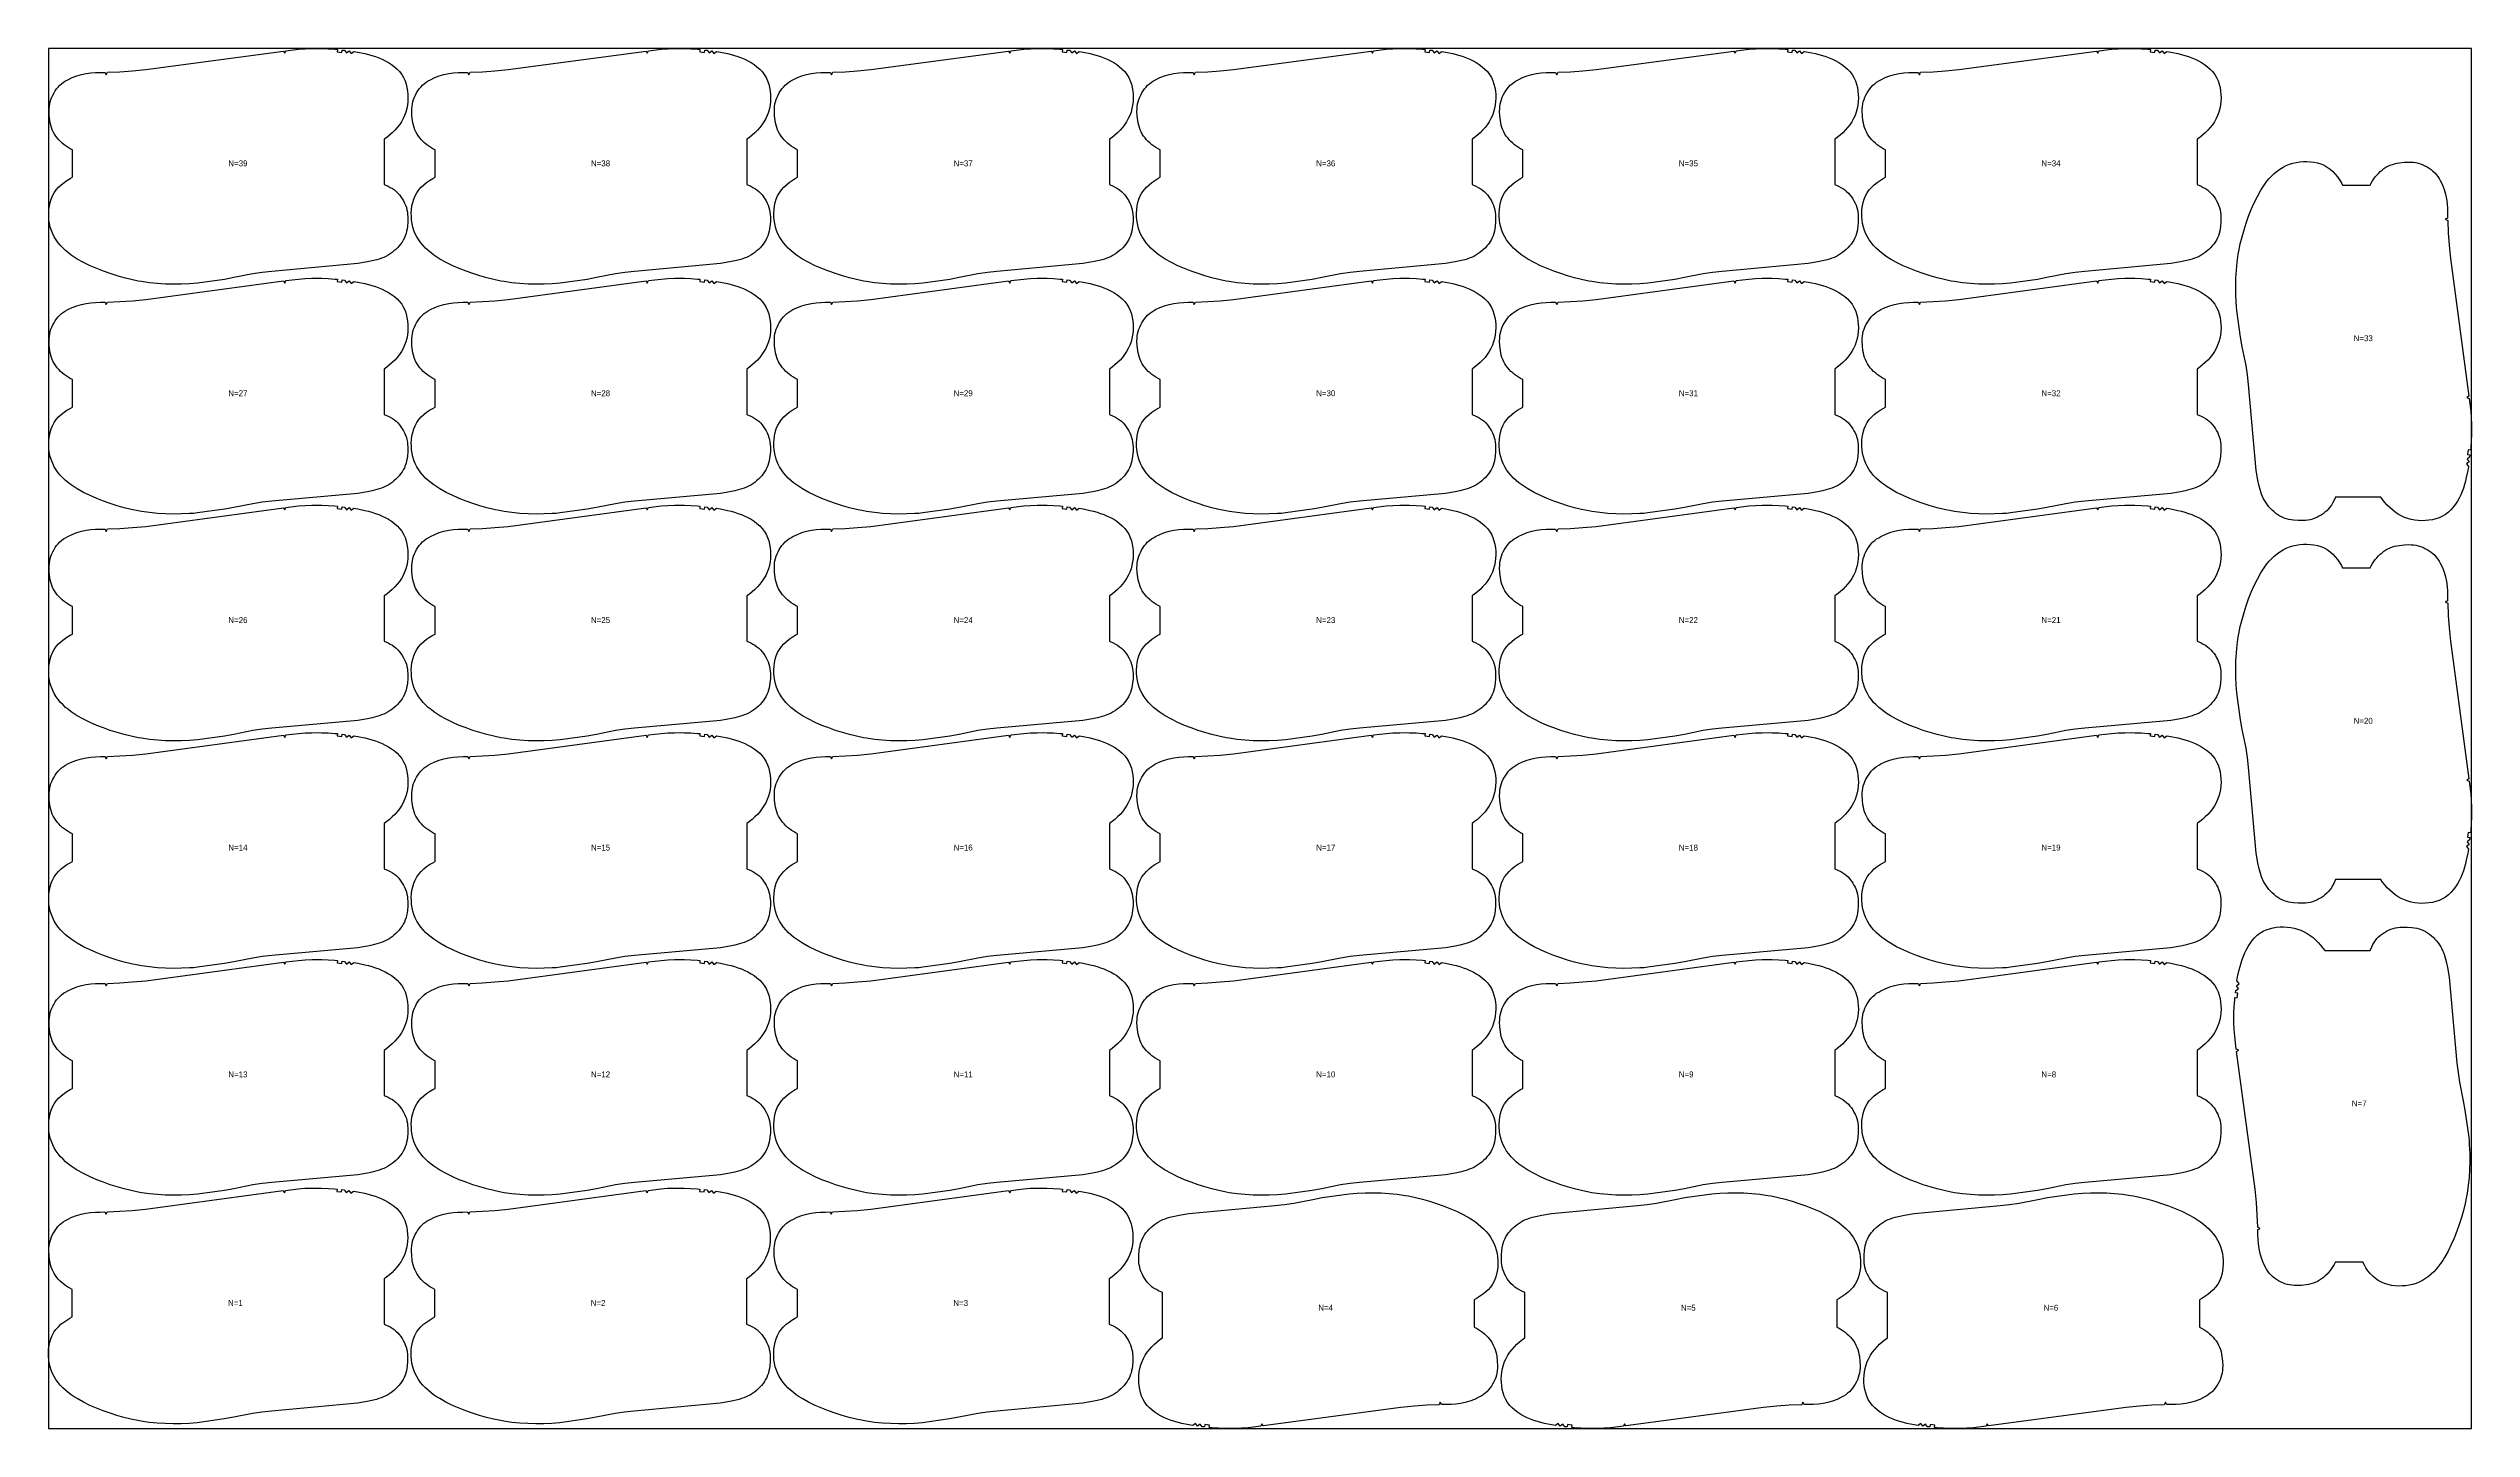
# Model space of a CAD drawing. Header units: inches. Extents: x 0 to 2045, y -95 to 1070.
import ezdxf

# ---------------------------------------------------------------- set-up
doc = ezdxf.new("R2010")
doc.units = ezdxf.units.IN

msp = doc.modelspace()

# ---------------------------------------------------------------- linework, layer by layer
at = {"layer": '1'}
for points in [[(0.051, -94.8116), (2044.7072, -94.8116), (2044.7072, 1070.0921), (0.051, 1070.0921), (0.051, -94.8116)], [(241.6252, 1069.4511), (243.8301, 1069.2583), (243.5794, 1067.2741), (247.5479, 1066.7726), (247.7986, 1068.7569), (249.7828, 1068.5061), (251.5163, 1066.2712), (253.7512, 1068.0047), (255.4847, 1065.7697), (257.7197, 1067.5032), (261.0928, 1066.9494), (267.0723, 1065.6937), (270.0353, 1064.9457), (272.973, 1064.1078), (275.8766, 1063.1713), (278.7384, 1062.12), (281.5478, 1060.9376), (284.2898, 1059.6125), (286.9449, 1058.1372), (289.498, 1056.5012), (291.9329, 1054.6896), (294.2091, 1052.6944), (296.286, 1050.5118), (298.1258, 1048.1274), (299.6693, 1045.5563), (300.9097, 1042.8245), (301.8644, 1039.9876), (302.5669, 1037.0784), (303.0469, 1034.1242), (303.323, 1031.146), (303.4068, 1028.1632), (303.288, 1025.1734), (302.9528, 1022.2003), (302.3936, 1019.2644), (301.5969, 1016.3729), (300.5611, 1013.5614), (299.2947, 1010.8393), (297.8187, 1008.222), (296.1487, 1005.7106), (294.3048, 1003.3207), (292.3027, 1001.059), (290.161, 998.9213), (287.8996, 996.9026), (285.5381, 994.9972), (283.4068, 993.428), (283.4068, 955.2053), (286.6317, 953.7919), (288.4608, 952.8439), (290.2285, 951.8016), (291.9116, 950.6492), (293.4867, 949.371), (294.935, 947.9592), (296.2641, 946.4296), (297.4856, 944.8054), (298.6114, 943.11), (299.648, 941.3622), (300.5799, 939.566), (301.3863, 937.721), (302.0466, 935.8266), (302.5475, 933.882), (302.902, 931.901), (303.1309, 929.8971), (303.2551, 927.8839), (303.2474, 923.8592), (302.9202, 919.8486), (302.639, 917.854), (302.2621, 915.8749), (301.7689, 913.924), (301.1391, 912.014), (300.3661, 910.1744), (299.4508, 908.3917), (298.4047, 906.67), (297.2395, 905.0136), (295.9667, 903.4268), (294.5981, 901.9138), (293.1452, 900.4788), (291.6196, 899.1263), (290.0139, 897.8477), (288.3457, 896.6644), (286.6149, 895.5828), (284.8214, 894.61), (282.9673, 893.7491), (281.0627, 892.9896), (279.1201, 892.3176), (277.1519, 891.7191), (273.166, 890.694), (269.1401, 889.8482), (261.0217, 888.4558), (188.459, 881.9044), (180.4166, 881.0112), (172.4176, 879.7855), (156.5487, 876.6268), (148.5888, 875.1856), (125.8389, 872.013), (122.4628, 871.6868), (119.0773, 871.4527), (112.3, 871.1602), (105.5172, 871.0913), (98.7331, 871.2541), (91.9597, 871.6588), (85.2132, 872.3309), (78.4955, 873.2827), (75.8109, 873.7586), (69.8266, 874.9898), (63.8898, 876.4557), (58.0175, 878.1364), (52.202, 879.9979), (46.4444, 882.025), (40.7588, 884.2351), (35.1583, 886.6618), (29.688, 889.3462), (24.387, 892.3293), (21.8148, 893.9456), (19.3087, 895.6579), (16.8813, 897.4788), (14.5502, 899.4164), (12.3345, 901.4772), (10.2538, 903.6669), (8.3267, 905.9903), (6.5692, 908.4412), (5.0018, 911.0048), (3.6402, 913.6806), (2.5058, 916.4538), (1.6076, 919.3154), (0.9453, 922.2298), (0.5053, 925.1892), (0.2812, 928.1729), (0.2597, 931.1568), (0.4306, 934.1429), (0.8061, 937.1122), (1.4056, 940.0444), (2.2596, 942.9132), (3.4029, 945.687), (4.8547, 948.311), (6.6093, 950.7588), (8.6079, 953.0133), (10.8123, 955.0875), (13.1818, 956.9838), (15.6756, 958.7089), (18.2771, 960.2769), (20.2597, 961.3229), (20.2597, 984.5712), (20.2275, 984.5847), (18.4008, 985.4937), (16.6329, 986.5135), (14.9241, 987.6373), (13.2742, 988.8584), (11.7019, 990.1564), (10.1993, 991.5391), (8.7781, 993.0029), (7.4502, 994.5439), (6.2273, 996.1581), (5.1211, 997.8419), (4.1435, 999.5912), (3.3061, 1001.4024), (2.6093, 1003.289), (2.0476, 1005.2212), (1.6012, 1007.1858), (1.2498, 1009.1693), (0.7813, 1013.1659), (0.6316, 1017.1878), (0.6847, 1019.2041), (0.8428, 1021.2148), (1.1273, 1023.2071), (1.5593, 1025.1681), (2.1523, 1027.0846), (2.8931, 1028.9569), (3.7611, 1030.7849), (4.7354, 1032.5682), (5.8006, 1034.3022), (6.9641, 1035.9685), (8.2384, 1037.5441), (9.6361, 1039.0061), (11.1651, 1040.339), (12.8065, 1041.55), (14.5363, 1042.6541), (16.3309, 1043.6659), (20.0375, 1045.4489), (23.8764, 1046.9205), (27.8169, 1048.077), (31.8286, 1048.9149), (35.8179, 1049.438), (39.8367, 1049.7258), (43.8757, 1049.8546), (47.925, 1049.9007), (48.8734, 1047.929), (49.9289, 1049.979), (60.3893, 1050.4908), (70.8401, 1051.1708), (82.1018, 1052.2127), (198.3015, 1067.9254), (199.4107, 1066.0442), (200.287, 1068.163), (211.0161, 1069.3918), (216.6498, 1069.8566), (222.2983, 1070.0543), (227.9558, 1070.0921), (230.6845, 1070.0542), (236.1571, 1069.7927), (241.6252, 1069.4511)], [(547.6082, 1069.4511), (549.8131, 1069.2583), (549.5624, 1067.2741), (553.5309, 1066.7726), (553.7816, 1068.7569), (555.7658, 1068.5061), (557.4993, 1066.2712), (559.7342, 1068.0047), (561.4677, 1065.7697), (563.7027, 1067.5032), (567.0758, 1066.9494), (573.0553, 1065.6937), (576.0183, 1064.9457), (578.956, 1064.1078), (581.8596, 1063.1713), (584.7214, 1062.12), (587.5308, 1060.9376), (590.2728, 1059.6125), (592.9279, 1058.1372), (595.481, 1056.5012), (597.9159, 1054.6896), (600.1921, 1052.6944), (602.269, 1050.5118), (604.1088, 1048.1274), (605.6523, 1045.5563), (606.8927, 1042.8245), (607.8474, 1039.9876), (608.5499, 1037.0784), (609.0299, 1034.1242), (609.306, 1031.146), (609.3898, 1028.1632), (609.271, 1025.1734), (608.9358, 1022.2003), (608.3766, 1019.2644), (607.5799, 1016.3729), (606.5441, 1013.5614), (605.2777, 1010.8393), (603.8017, 1008.222), (602.1317, 1005.7106), (600.2878, 1003.3207), (598.2857, 1001.059), (596.144, 998.9213), (593.8826, 996.9026), (591.5211, 994.9972), (589.3898, 993.428), (589.3898, 955.2053), (592.6147, 953.7919), (594.4438, 952.8439), (596.2115, 951.8016), (597.8946, 950.6492), (599.4697, 949.371), (600.918, 947.9592), (602.2471, 946.4296), (603.4686, 944.8054), (604.5944, 943.11), (605.631, 941.3622), (606.5629, 939.566), (607.3693, 937.721), (608.0296, 935.8266), (608.5305, 933.882), (608.885, 931.901), (609.1139, 929.8971), (609.2381, 927.8839), (609.2304, 923.8592), (608.9032, 919.8486), (608.622, 917.854), (608.2451, 915.8749), (607.7519, 913.924), (607.1221, 912.014), (606.3491, 910.1744), (605.4338, 908.3917), (604.3877, 906.67), (603.2225, 905.0136), (601.9497, 903.4268), (600.5811, 901.9138), (599.1282, 900.4788), (597.6026, 899.1263), (595.9969, 897.8477), (594.3287, 896.6644), (592.5979, 895.5828), (590.8044, 894.61), (588.9503, 893.7491), (587.0457, 892.9896), (585.1031, 892.3176), (583.1349, 891.7191), (579.149, 890.694), (575.1231, 889.8482), (567.0047, 888.4558), (494.442, 881.9044), (486.3996, 881.0112), (478.4006, 879.7855), (462.5317, 876.6268), (454.5718, 875.1856), (431.8219, 872.013), (428.4458, 871.6868), (425.0603, 871.4527), (418.283, 871.1602), (411.5002, 871.0913), (404.7161, 871.2541), (397.9427, 871.6588), (391.1962, 872.3309), (384.4785, 873.2827), (381.7939, 873.7586), (375.8096, 874.9898), (369.8728, 876.4557), (364.0005, 878.1364), (358.185, 879.9979), (352.4274, 882.025), (346.7418, 884.2351), (341.1413, 886.6618), (335.671, 889.3462), (330.37, 892.3293), (327.7978, 893.9456), (325.2917, 895.6579), (322.8643, 897.4788), (320.5332, 899.4164), (318.3175, 901.4772), (316.2368, 903.6669), (314.3097, 905.9903), (312.5522, 908.4412), (310.9848, 911.0048), (309.6232, 913.6806), (308.4888, 916.4538), (307.5906, 919.3154), (306.9283, 922.2298), (306.4883, 925.1892), (306.2642, 928.1729), (306.2427, 931.1568), (306.4136, 934.1429), (306.7891, 937.1122), (307.3886, 940.0444), (308.2426, 942.9132), (309.3859, 945.687), (310.8377, 948.311), (312.5923, 950.7588), (314.5909, 953.0133), (316.7953, 955.0875), (319.1648, 956.9838), (321.6586, 958.7089), (324.2601, 960.2769), (326.2427, 961.3229), (326.2427, 984.5712), (326.2105, 984.5847), (324.3838, 985.4937), (322.6159, 986.5135), (320.9071, 987.6373), (319.2572, 988.8584), (317.6849, 990.1564), (316.1823, 991.5391), (314.7611, 993.0029), (313.4332, 994.5439), (312.2103, 996.1581), (311.1041, 997.8419), (310.1265, 999.5912), (309.2891, 1001.4024), (308.5923, 1003.289), (308.0306, 1005.2212), (307.5842, 1007.1858), (307.2328, 1009.1693), (306.7643, 1013.1659), (306.6146, 1017.1878), (306.6677, 1019.2041), (306.8258, 1021.2148), (307.1103, 1023.2071), (307.5423, 1025.1681), (308.1353, 1027.0846), (308.8761, 1028.9569), (309.7441, 1030.7849), (310.7184, 1032.5682), (311.7836, 1034.3022), (312.9471, 1035.9685), (314.2214, 1037.5441), (315.6191, 1039.0061), (317.1481, 1040.339), (318.7895, 1041.55), (320.5193, 1042.6541), (322.3139, 1043.6659), (326.0205, 1045.4489), (329.8594, 1046.9205), (333.7999, 1048.077), (337.8116, 1048.9149), (341.8009, 1049.438), (345.8197, 1049.7258), (349.8587, 1049.8546), (353.908, 1049.9007), (354.8564, 1047.929), (355.9119, 1049.979), (366.3723, 1050.4908), (376.8231, 1051.1708), (388.0848, 1052.2127), (504.2845, 1067.9254), (505.3937, 1066.0442), (506.27, 1068.163), (516.9991, 1069.3918), (522.6328, 1069.8566), (528.2813, 1070.0543), (533.9388, 1070.0921), (536.6675, 1070.0542), (542.1401, 1069.7927), (547.6082, 1069.4511)], [(853.5912, 1069.4511), (855.7961, 1069.2583), (855.5454, 1067.2741), (859.5139, 1066.7726), (859.7646, 1068.7569), (861.7488, 1068.5061), (863.4823, 1066.2712), (865.7172, 1068.0047), (867.4507, 1065.7697), (869.6857, 1067.5032), (873.0588, 1066.9494), (879.0383, 1065.6937), (882.0013, 1064.9457), (884.939, 1064.1078), (887.8426, 1063.1713), (890.7044, 1062.12), (893.5138, 1060.9376), (896.2558, 1059.6125), (898.9109, 1058.1372), (901.464, 1056.5012), (903.8989, 1054.6896), (906.1751, 1052.6944), (908.252, 1050.5118), (910.0918, 1048.1274), (911.6353, 1045.5563), (912.8757, 1042.8245), (913.8304, 1039.9876), (914.5329, 1037.0784), (915.0129, 1034.1242), (915.289, 1031.146), (915.3728, 1028.1632), (915.254, 1025.1734), (914.9188, 1022.2003), (914.3596, 1019.2644), (913.5629, 1016.3729), (912.5271, 1013.5614), (911.2607, 1010.8393), (909.7847, 1008.222), (908.1147, 1005.7106), (906.2708, 1003.3207), (904.2687, 1001.059), (902.127, 998.9213), (899.8656, 996.9026), (897.5041, 994.9972), (895.3728, 993.428), (895.3728, 955.2053), (898.5977, 953.7919), (900.4268, 952.8439), (902.1945, 951.8016), (903.8776, 950.6492), (905.4527, 949.371), (906.901, 947.9592), (908.2301, 946.4296), (909.4516, 944.8054), (910.5774, 943.11), (911.614, 941.3622), (912.5459, 939.566), (913.3523, 937.721), (914.0126, 935.8266), (914.5135, 933.882), (914.868, 931.901), (915.0969, 929.8971), (915.2211, 927.8839), (915.2134, 923.8592), (914.8862, 919.8486), (914.605, 917.854), (914.2281, 915.8749), (913.7349, 913.924), (913.1051, 912.014), (912.3321, 910.1744), (911.4168, 908.3917), (910.3707, 906.67), (909.2055, 905.0136), (907.9327, 903.4268), (906.5641, 901.9138), (905.1112, 900.4788), (903.5856, 899.1263), (901.9799, 897.8477), (900.3117, 896.6644), (898.5809, 895.5828), (896.7874, 894.61), (894.9333, 893.7491), (893.0287, 892.9896), (891.0861, 892.3176), (889.1179, 891.7191), (885.132, 890.694), (881.1061, 889.8482), (872.9877, 888.4558), (800.425, 881.9044), (792.3826, 881.0112), (784.3836, 879.7855), (768.5147, 876.6268), (760.5548, 875.1856), (737.8049, 872.013), (734.4288, 871.6868), (731.0433, 871.4527), (724.266, 871.1602), (717.4832, 871.0913), (710.6991, 871.2541), (703.9257, 871.6588), (697.1792, 872.3309), (690.4615, 873.2827), (687.7769, 873.7586), (681.7926, 874.9898), (675.8558, 876.4557), (669.9835, 878.1364), (664.168, 879.9979), (658.4104, 882.025), (652.7248, 884.2351), (647.1243, 886.6618), (641.654, 889.3462), (636.353, 892.3293), (633.7808, 893.9456), (631.2747, 895.6579), (628.8473, 897.4788), (626.5162, 899.4164), (624.3005, 901.4772), (622.2198, 903.6669), (620.2927, 905.9903), (618.5352, 908.4412), (616.9678, 911.0048), (615.6062, 913.6806), (614.4718, 916.4538), (613.5736, 919.3154), (612.9113, 922.2298), (612.4713, 925.1892), (612.2472, 928.1729), (612.2257, 931.1568), (612.3966, 934.1429), (612.7721, 937.1122), (613.3716, 940.0444), (614.2256, 942.9132), (615.3689, 945.687), (616.8207, 948.311), (618.5753, 950.7588), (620.5739, 953.0133), (622.7783, 955.0875), (625.1478, 956.9838), (627.6416, 958.7089), (630.2431, 960.2769), (632.2257, 961.3229), (632.2257, 984.5712), (632.1935, 984.5847), (630.3668, 985.4937), (628.5989, 986.5135), (626.8901, 987.6373), (625.2402, 988.8584), (623.6679, 990.1564), (622.1653, 991.5391), (620.7441, 993.0029), (619.4162, 994.5439), (618.1933, 996.1581), (617.0871, 997.8419), (616.1095, 999.5912), (615.2721, 1001.4024), (614.5753, 1003.289), (614.0136, 1005.2212), (613.5672, 1007.1858), (613.2158, 1009.1693), (612.7473, 1013.1659), (612.5976, 1017.1878), (612.6507, 1019.2041), (612.8088, 1021.2148), (613.0933, 1023.2071), (613.5253, 1025.1681), (614.1183, 1027.0846), (614.8591, 1028.9569), (615.7271, 1030.7849), (616.7014, 1032.5682), (617.7666, 1034.3022), (618.9301, 1035.9685), (620.2044, 1037.5441), (621.6021, 1039.0061), (623.1311, 1040.339), (624.7725, 1041.55), (626.5023, 1042.6541), (628.2969, 1043.6659), (632.0035, 1045.4489), (635.8424, 1046.9205), (639.7829, 1048.077), (643.7946, 1048.9149), (647.7839, 1049.438), (651.8027, 1049.7258), (655.8417, 1049.8546), (659.891, 1049.9007), (660.8394, 1047.929), (661.8949, 1049.979), (672.3553, 1050.4908), (682.8061, 1051.1708), (694.0678, 1052.2127), (810.2675, 1067.9254), (811.3767, 1066.0442), (812.253, 1068.163), (822.9821, 1069.3918), (828.6158, 1069.8566), (834.2643, 1070.0543), (839.9218, 1070.0921), (842.6505, 1070.0542), (848.1231, 1069.7927), (853.5912, 1069.4511)], [(1159.5742, 1069.4511), (1161.7791, 1069.2583), (1161.5284, 1067.2741), (1165.4969, 1066.7726), (1165.7476, 1068.7569), (1167.7318, 1068.5061), (1169.4653, 1066.2712), (1171.7002, 1068.0047), (1173.4337, 1065.7697), (1175.6687, 1067.5032), (1179.0418, 1066.9494), (1185.0213, 1065.6937), (1187.9843, 1064.9457), (1190.922, 1064.1078), (1193.8256, 1063.1713), (1196.6874, 1062.12), (1199.4968, 1060.9376), (1202.2388, 1059.6125), (1204.8939, 1058.1372), (1207.447, 1056.5012), (1209.8819, 1054.6896), (1212.1581, 1052.6944), (1214.235, 1050.5118), (1216.0748, 1048.1274), (1217.6183, 1045.5563), (1218.8587, 1042.8245), (1219.8134, 1039.9876), (1220.5159, 1037.0784), (1220.9959, 1034.1242), (1221.272, 1031.146), (1221.3558, 1028.1632), (1221.237, 1025.1734), (1220.9018, 1022.2003), (1220.3426, 1019.2644), (1219.5459, 1016.3729), (1218.5101, 1013.5614), (1217.2437, 1010.8393), (1215.7677, 1008.222), (1214.0977, 1005.7106), (1212.2538, 1003.3207), (1210.2517, 1001.059), (1208.11, 998.9213), (1205.8486, 996.9026), (1203.4871, 994.9972), (1201.3558, 993.428), (1201.3558, 955.2053), (1204.5807, 953.7919), (1206.4098, 952.8439), (1208.1775, 951.8016), (1209.8606, 950.6492), (1211.4357, 949.371), (1212.884, 947.9592), (1214.2131, 946.4296), (1215.4346, 944.8054), (1216.5604, 943.11), (1217.597, 941.3622), (1218.5289, 939.566), (1219.3353, 937.721), (1219.9956, 935.8266), (1220.4965, 933.882), (1220.851, 931.901), (1221.0799, 929.8971), (1221.2041, 927.8839), (1221.1964, 923.8592), (1220.8692, 919.8486), (1220.588, 917.854), (1220.2111, 915.8749), (1219.7179, 913.924), (1219.0881, 912.014), (1218.3151, 910.1744), (1217.3998, 908.3917), (1216.3537, 906.67), (1215.1885, 905.0136), (1213.9157, 903.4268), (1212.5471, 901.9138), (1211.0942, 900.4788), (1209.5686, 899.1263), (1207.9629, 897.8477), (1206.2947, 896.6644), (1204.5639, 895.5828), (1202.7704, 894.61), (1200.9163, 893.7491), (1199.0117, 892.9896), (1197.0691, 892.3176), (1195.1009, 891.7191), (1191.115, 890.694), (1187.0891, 889.8482), (1178.9707, 888.4558), (1106.408, 881.9044), (1098.3656, 881.0112), (1090.3666, 879.7855), (1074.4977, 876.6268), (1066.5378, 875.1856), (1043.7879, 872.013), (1040.4118, 871.6868), (1037.0263, 871.4527), (1030.249, 871.1602), (1023.4662, 871.0913), (1016.6821, 871.2541), (1009.9087, 871.6588), (1003.1622, 872.3309), (996.4445, 873.2827), (993.7599, 873.7586), (987.7756, 874.9898), (981.8388, 876.4557), (975.9665, 878.1364), (970.151, 879.9979), (964.3934, 882.025), (958.7078, 884.2351), (953.1073, 886.6618), (947.637, 889.3462), (942.336, 892.3293), (939.7638, 893.9456), (937.2577, 895.6579), (934.8303, 897.4788), (932.4992, 899.4164), (930.2835, 901.4772), (928.2028, 903.6669), (926.2757, 905.9903), (924.5182, 908.4412), (922.9508, 911.0048), (921.5892, 913.6806), (920.4548, 916.4538), (919.5566, 919.3154), (918.8943, 922.2298), (918.4543, 925.1892), (918.2302, 928.1729), (918.2087, 931.1568), (918.3796, 934.1429), (918.7551, 937.1122), (919.3546, 940.0444), (920.2086, 942.9132), (921.3519, 945.687), (922.8037, 948.311), (924.5583, 950.7588), (926.5569, 953.0133), (928.7613, 955.0875), (931.1308, 956.9838), (933.6246, 958.7089), (936.2261, 960.2769), (938.2087, 961.3229), (938.2087, 984.5712), (938.1765, 984.5847), (936.3498, 985.4937), (934.5819, 986.5135), (932.8731, 987.6373), (931.2232, 988.8584), (929.6509, 990.1564), (928.1483, 991.5391), (926.7271, 993.0029), (925.3992, 994.5439), (924.1763, 996.1581), (923.0701, 997.8419), (922.0925, 999.5912), (921.2551, 1001.4024), (920.5583, 1003.289), (919.9966, 1005.2212), (919.5502, 1007.1858), (919.1988, 1009.1693), (918.7303, 1013.1659), (918.5806, 1017.1878), (918.6337, 1019.2041), (918.7918, 1021.2148), (919.0763, 1023.2071), (919.5083, 1025.1681), (920.1013, 1027.0846), (920.8421, 1028.9569), (921.7101, 1030.7849), (922.6844, 1032.5682), (923.7496, 1034.3022), (924.9131, 1035.9685), (926.1874, 1037.5441), (927.5851, 1039.0061), (929.1141, 1040.339), (930.7555, 1041.55), (932.4853, 1042.6541), (934.2799, 1043.6659), (937.9865, 1045.4489), (941.8254, 1046.9205), (945.7659, 1048.077), (949.7776, 1048.9149), (953.7669, 1049.438), (957.7857, 1049.7258), (961.8247, 1049.8546), (965.874, 1049.9007), (966.8224, 1047.929), (967.8779, 1049.979), (978.3383, 1050.4908), (988.7891, 1051.1708), (1000.0508, 1052.2127), (1116.2505, 1067.9254), (1117.3597, 1066.0442), (1118.236, 1068.163), (1128.9651, 1069.3918), (1134.5988, 1069.8566), (1140.2473, 1070.0543), (1145.9048, 1070.0921), (1148.6335, 1070.0542), (1154.1061, 1069.7927), (1159.5742, 1069.4511)], [(1465.5572, 1069.4511), (1467.7621, 1069.2583), (1467.5114, 1067.2741), (1471.4799, 1066.7726), (1471.7306, 1068.7569), (1473.7148, 1068.5061), (1475.4483, 1066.2712), (1477.6832, 1068.0047), (1479.4167, 1065.7697), (1481.6517, 1067.5032), (1485.0248, 1066.9494), (1491.0043, 1065.6937), (1493.9673, 1064.9457), (1496.905, 1064.1078), (1499.8086, 1063.1713), (1502.6704, 1062.12), (1505.4798, 1060.9376), (1508.2218, 1059.6125), (1510.8769, 1058.1372), (1513.43, 1056.5012), (1515.8649, 1054.6896), (1518.1411, 1052.6944), (1520.218, 1050.5118), (1522.0578, 1048.1274), (1523.6013, 1045.5563), (1524.8417, 1042.8245), (1525.7964, 1039.9876), (1526.4989, 1037.0784), (1526.9789, 1034.1242), (1527.255, 1031.146), (1527.3388, 1028.1632), (1527.22, 1025.1734), (1526.8848, 1022.2003), (1526.3256, 1019.2644), (1525.5289, 1016.3729), (1524.4931, 1013.5614), (1523.2267, 1010.8393), (1521.7507, 1008.222), (1520.0807, 1005.7106), (1518.2368, 1003.3207), (1516.2347, 1001.059), (1514.093, 998.9213), (1511.8316, 996.9026), (1509.4701, 994.9972), (1507.3388, 993.428), (1507.3388, 955.2053), (1510.5637, 953.7919), (1512.3928, 952.8439), (1514.1605, 951.8016), (1515.8436, 950.6492), (1517.4187, 949.371), (1518.867, 947.9592), (1520.1961, 946.4296), (1521.4176, 944.8054), (1522.5434, 943.11), (1523.58, 941.3622), (1524.5119, 939.566), (1525.3183, 937.721), (1525.9786, 935.8266), (1526.4795, 933.882), (1526.834, 931.901), (1527.0629, 929.8971), (1527.1871, 927.8839), (1527.1794, 923.8592), (1526.8522, 919.8486), (1526.571, 917.854), (1526.1941, 915.8749), (1525.7009, 913.924), (1525.0711, 912.014), (1524.2981, 910.1744), (1523.3828, 908.3917), (1522.3367, 906.67), (1521.1715, 905.0136), (1519.8987, 903.4268), (1518.5301, 901.9138), (1517.0772, 900.4788), (1515.5516, 899.1263), (1513.9459, 897.8477), (1512.2777, 896.6644), (1510.5469, 895.5828), (1508.7534, 894.61), (1506.8993, 893.7491), (1504.9947, 892.9896), (1503.0521, 892.3176), (1501.0839, 891.7191), (1497.098, 890.694), (1493.0721, 889.8482), (1484.9537, 888.4558), (1412.391, 881.9044), (1404.3486, 881.0112), (1396.3496, 879.7855), (1380.4807, 876.6268), (1372.5208, 875.1856), (1349.7709, 872.013), (1346.3948, 871.6868), (1343.0093, 871.4527), (1336.232, 871.1602), (1329.4492, 871.0913), (1322.6651, 871.2541), (1315.8917, 871.6588), (1309.1452, 872.3309), (1302.4275, 873.2827), (1299.7429, 873.7586), (1293.7586, 874.9898), (1287.8218, 876.4557), (1281.9495, 878.1364), (1276.134, 879.9979), (1270.3764, 882.025), (1264.6908, 884.2351), (1259.0903, 886.6618), (1253.62, 889.3462), (1248.319, 892.3293), (1245.7468, 893.9456), (1243.2407, 895.6579), (1240.8133, 897.4788), (1238.4822, 899.4164), (1236.2665, 901.4772), (1234.1858, 903.6669), (1232.2587, 905.9903), (1230.5012, 908.4412), (1228.9338, 911.0048), (1227.5722, 913.6806), (1226.4378, 916.4538), (1225.5396, 919.3154), (1224.8773, 922.2298), (1224.4373, 925.1892), (1224.2132, 928.1729), (1224.1917, 931.1568), (1224.3626, 934.1429), (1224.7381, 937.1122), (1225.3376, 940.0444), (1226.1916, 942.9132), (1227.3349, 945.687), (1228.7867, 948.311), (1230.5413, 950.7588), (1232.5399, 953.0133), (1234.7443, 955.0875), (1237.1138, 956.9838), (1239.6076, 958.7089), (1242.2091, 960.2769), (1244.1917, 961.3229), (1244.1917, 984.5712), (1244.1595, 984.5847), (1242.3328, 985.4937), (1240.5649, 986.5135), (1238.8561, 987.6373), (1237.2062, 988.8584), (1235.6339, 990.1564), (1234.1313, 991.5391), (1232.7101, 993.0029), (1231.3822, 994.5439), (1230.1593, 996.1581), (1229.0531, 997.8419), (1228.0755, 999.5912), (1227.2381, 1001.4024), (1226.5413, 1003.289), (1225.9796, 1005.2212), (1225.5332, 1007.1858), (1225.1818, 1009.1693), (1224.7133, 1013.1659), (1224.5636, 1017.1878), (1224.6167, 1019.2041), (1224.7748, 1021.2148), (1225.0593, 1023.2071), (1225.4913, 1025.1681), (1226.0843, 1027.0846), (1226.8251, 1028.9569), (1227.6931, 1030.7849), (1228.6674, 1032.5682), (1229.7326, 1034.3022), (1230.8961, 1035.9685), (1232.1704, 1037.5441), (1233.5681, 1039.0061), (1235.0971, 1040.339), (1236.7385, 1041.55), (1238.4683, 1042.6541), (1240.2629, 1043.6659), (1243.9695, 1045.4489), (1247.8084, 1046.9205), (1251.7489, 1048.077), (1255.7606, 1048.9149), (1259.7499, 1049.438), (1263.7687, 1049.7258), (1267.8077, 1049.8546), (1271.857, 1049.9007), (1272.8054, 1047.929), (1273.8609, 1049.979), (1284.3213, 1050.4908), (1294.7721, 1051.1708), (1306.0338, 1052.2127), (1422.2335, 1067.9254), (1423.3427, 1066.0442), (1424.219, 1068.163), (1434.9481, 1069.3918), (1440.5818, 1069.8566), (1446.2303, 1070.0543), (1451.8878, 1070.0921), (1454.6165, 1070.0542), (1460.0891, 1069.7927), (1465.5572, 1069.4511)], [(1771.5402, 1069.4511), (1773.7451, 1069.2583), (1773.4944, 1067.2741), (1777.4629, 1066.7726), (1777.7136, 1068.7569), (1779.6978, 1068.5061), (1781.4313, 1066.2712), (1783.6662, 1068.0047), (1785.3997, 1065.7697), (1787.6347, 1067.5032), (1791.0078, 1066.9494), (1796.9873, 1065.6937), (1799.9503, 1064.9457), (1802.888, 1064.1078), (1805.7916, 1063.1713), (1808.6534, 1062.12), (1811.4628, 1060.9376), (1814.2048, 1059.6125), (1816.8599, 1058.1372), (1819.413, 1056.5012), (1821.8479, 1054.6896), (1824.1241, 1052.6944), (1826.201, 1050.5118), (1828.0408, 1048.1274), (1829.5843, 1045.5563), (1830.8247, 1042.8245), (1831.7794, 1039.9876), (1832.4819, 1037.0784), (1832.9619, 1034.1242), (1833.238, 1031.146), (1833.3218, 1028.1632), (1833.203, 1025.1734), (1832.8678, 1022.2003), (1832.3086, 1019.2644), (1831.5119, 1016.3729), (1830.4761, 1013.5614), (1829.2097, 1010.8393), (1827.7337, 1008.222), (1826.0637, 1005.7106), (1824.2198, 1003.3207), (1822.2177, 1001.059), (1820.076, 998.9213), (1817.8146, 996.9026), (1815.4531, 994.9972), (1813.3218, 993.428), (1813.3218, 955.2053), (1816.5467, 953.7919), (1818.3758, 952.8439), (1820.1435, 951.8016), (1821.8266, 950.6492), (1823.4017, 949.371), (1824.85, 947.9592), (1826.1791, 946.4296), (1827.4006, 944.8054), (1828.5264, 943.11), (1829.563, 941.3622), (1830.4949, 939.566), (1831.3013, 937.721), (1831.9616, 935.8266), (1832.4625, 933.882), (1832.817, 931.901), (1833.0459, 929.8971), (1833.1701, 927.8839), (1833.1624, 923.8592), (1832.8352, 919.8486), (1832.554, 917.854), (1832.1771, 915.8749), (1831.6839, 913.924), (1831.0541, 912.014), (1830.2811, 910.1744), (1829.3658, 908.3917), (1828.3197, 906.67), (1827.1545, 905.0136), (1825.8817, 903.4268), (1824.5131, 901.9138), (1823.0602, 900.4788), (1821.5346, 899.1263), (1819.9289, 897.8477), (1818.2607, 896.6644), (1816.5299, 895.5828), (1814.7364, 894.61), (1812.8823, 893.7491), (1810.9777, 892.9896), (1809.0351, 892.3176), (1807.0669, 891.7191), (1803.081, 890.694), (1799.0551, 889.8482), (1790.9367, 888.4558), (1718.374, 881.9044), (1710.3316, 881.0112), (1702.3326, 879.7855), (1686.4637, 876.6268), (1678.5038, 875.1856), (1655.7539, 872.013), (1652.3778, 871.6868), (1648.9923, 871.4527), (1642.215, 871.1602), (1635.4322, 871.0913), (1628.6481, 871.2541), (1621.8747, 871.6588), (1615.1282, 872.3309), (1608.4105, 873.2827), (1605.7259, 873.7586), (1599.7416, 874.9898), (1593.8048, 876.4557), (1587.9325, 878.1364), (1582.117, 879.9979), (1576.3594, 882.025), (1570.6738, 884.2351), (1565.0733, 886.6618), (1559.603, 889.3462), (1554.302, 892.3293), (1551.7298, 893.9456), (1549.2237, 895.6579), (1546.7963, 897.4788), (1544.4652, 899.4164), (1542.2495, 901.4772), (1540.1688, 903.6669), (1538.2417, 905.9903), (1536.4842, 908.4412), (1534.9168, 911.0048), (1533.5552, 913.6806), (1532.4208, 916.4538), (1531.5226, 919.3154), (1530.8603, 922.2298), (1530.4203, 925.1892), (1530.1962, 928.1729), (1530.1747, 931.1568), (1530.3456, 934.1429), (1530.7211, 937.1122), (1531.3206, 940.0444), (1532.1746, 942.9132), (1533.3179, 945.687), (1534.7697, 948.311), (1536.5243, 950.7588), (1538.5229, 953.0133), (1540.7273, 955.0875), (1543.0968, 956.9838), (1545.5906, 958.7089), (1548.1921, 960.2769), (1550.1747, 961.3229), (1550.1747, 984.5712), (1550.1425, 984.5847), (1548.3158, 985.4937), (1546.5479, 986.5135), (1544.8391, 987.6373), (1543.1892, 988.8584), (1541.6169, 990.1564), (1540.1143, 991.5391), (1538.6931, 993.0029), (1537.3652, 994.5439), (1536.1423, 996.1581), (1535.0361, 997.8419), (1534.0585, 999.5912), (1533.2211, 1001.4024), (1532.5243, 1003.289), (1531.9626, 1005.2212), (1531.5162, 1007.1858), (1531.1648, 1009.1693), (1530.6963, 1013.1659), (1530.5466, 1017.1878), (1530.5997, 1019.2041), (1530.7578, 1021.2148), (1531.0423, 1023.2071), (1531.4743, 1025.1681), (1532.0673, 1027.0846), (1532.8081, 1028.9569), (1533.6761, 1030.7849), (1534.6504, 1032.5682), (1535.7156, 1034.3022), (1536.8791, 1035.9685), (1538.1534, 1037.5441), (1539.5511, 1039.0061), (1541.0801, 1040.339), (1542.7215, 1041.55), (1544.4513, 1042.6541), (1546.2459, 1043.6659), (1549.9525, 1045.4489), (1553.7914, 1046.9205), (1557.7319, 1048.077), (1561.7436, 1048.9149), (1565.7329, 1049.438), (1569.7517, 1049.7258), (1573.7907, 1049.8546), (1577.84, 1049.9007), (1578.7884, 1047.929), (1579.8439, 1049.979), (1590.3043, 1050.4908), (1600.7551, 1051.1708), (1612.0168, 1052.2127), (1728.2165, 1067.9254), (1729.3257, 1066.0442), (1730.202, 1068.163), (1740.9311, 1069.3918), (1746.5648, 1069.8566), (1752.2133, 1070.0543), (1757.8708, 1070.0921), (1760.5995, 1070.0542), (1766.0721, 1069.7927), (1771.5402, 1069.4511)], [(2044.0662, 733.2518), (2043.8735, 731.0469), (2041.8893, 731.2976), (2041.3878, 727.3292), (2043.372, 727.0785), (2043.1213, 725.0942), (2040.8864, 723.3607), (2042.6199, 721.1258), (2040.3849, 719.3923), (2042.1184, 717.1573), (2041.5646, 713.7842), (2040.3089, 707.8047), (2039.5609, 704.8417), (2038.723, 701.9041), (2037.7865, 699.0005), (2036.7352, 696.1386), (2035.5527, 693.3293), (2034.2276, 690.5873), (2032.7524, 687.9322), (2031.1163, 685.379), (2029.3048, 682.9441), (2027.3096, 680.668), (2025.127, 678.591), (2022.7426, 676.7512), (2020.1715, 675.2077), (2017.4397, 673.9673), (2014.6028, 673.0126), (2011.6935, 672.3101), (2008.7393, 671.8301), (2005.7612, 671.554), (2002.7784, 671.4703), (1999.7886, 671.589), (1996.8155, 671.9243), (1993.8796, 672.4834), (1990.9881, 673.2801), (1988.1766, 674.3159), (1985.4544, 675.5823), (1982.8372, 677.0584), (1980.3257, 678.7283), (1977.9359, 680.5722), (1975.6741, 682.5744), (1973.5365, 684.7161), (1971.5178, 686.9774), (1969.6124, 689.339), (1968.0431, 691.4703), (1929.8205, 691.4703), (1928.407, 688.2454), (1927.4591, 686.4162), (1926.4167, 684.6485), (1925.2644, 682.9655), (1923.9862, 681.3904), (1922.5744, 679.942), (1921.0447, 678.6129), (1919.4206, 677.3914), (1917.7252, 676.2657), (1915.9774, 675.229), (1914.1812, 674.2972), (1912.3361, 673.4908), (1910.4417, 672.8305), (1908.4972, 672.3296), (1906.5162, 671.975), (1904.5123, 671.7461), (1902.4991, 671.6219), (1898.4744, 671.6296), (1894.4638, 671.9569), (1892.4691, 672.2381), (1890.49, 672.615), (1888.5392, 673.1082), (1886.6292, 673.7379), (1884.7896, 674.5109), (1883.0068, 675.4262), (1881.2852, 676.4723), (1879.6287, 677.6376), (1878.0419, 678.9103), (1876.5289, 680.2789), (1875.094, 681.7318), (1873.7414, 683.2574), (1872.4629, 684.8632), (1871.2795, 686.5313), (1870.198, 688.2621), (1869.2251, 690.0557), (1868.3643, 691.9097), (1867.6048, 693.8143), (1866.9328, 695.7569), (1866.3343, 697.7252), (1865.3091, 701.7111), (1864.4633, 705.7369), (1863.0709, 713.8553), (1856.5196, 786.4181), (1855.6263, 794.4604), (1854.4007, 802.4595), (1851.2419, 818.3284), (1849.8007, 826.2883), (1846.6282, 849.0381), (1846.302, 852.4142), (1846.0678, 855.7997), (1845.7753, 862.5771), (1845.7064, 869.3598), (1845.8693, 876.1439), (1846.274, 882.9174), (1846.9461, 889.6639), (1847.8979, 896.3815), (1848.3737, 899.0662), (1849.6049, 905.0504), (1851.0708, 910.9873), (1852.7515, 916.8596), (1854.613, 922.6751), (1856.6401, 928.4327), (1858.8503, 934.1182), (1861.2769, 939.7188), (1863.9613, 945.189), (1866.9444, 950.49), (1868.5607, 953.0623), (1870.273, 955.5684), (1872.0939, 957.9957), (1874.0316, 960.3268), (1876.0924, 962.5426), (1878.2821, 964.6233), (1880.6054, 966.5503), (1883.0564, 968.3078), (1885.62, 969.8752), (1888.2958, 971.2369), (1891.069, 972.3712), (1893.9306, 973.2694), (1896.8449, 973.9317), (1899.8043, 974.3717), (1902.7881, 974.5958), (1905.772, 974.6173), (1908.758, 974.4464), (1911.7273, 974.0709), (1914.6595, 973.4715), (1917.5283, 972.6174), (1920.3022, 971.4742), (1922.9261, 970.0223), (1925.374, 968.2678), (1927.6285, 966.2691), (1929.7027, 964.0648), (1931.599, 961.6953), (1933.3241, 959.2014), (1934.8921, 956.6), (1935.938, 954.6173), (1959.1863, 954.6173), (1959.1999, 954.6495), (1960.1089, 956.4763), (1961.1287, 958.2441), (1962.2525, 959.953), (1963.4736, 961.6028), (1964.7715, 963.1752), (1966.1543, 964.6778), (1967.6181, 966.0989), (1969.159, 967.4268), (1970.7733, 968.6498), (1972.457, 969.756), (1974.2064, 970.7336), (1976.0176, 971.571), (1977.9041, 972.2677), (1979.8364, 972.8294), (1981.801, 973.2759), (1983.7844, 973.6273), (1987.781, 974.0958), (1991.803, 974.2454), (1993.8193, 974.1923), (1995.83, 974.0342), (1997.8223, 973.7498), (1999.7833, 973.3178), (2001.6998, 972.7247), (2003.5721, 971.9839), (2005.4001, 971.116), (2007.1834, 970.1416), (2008.9174, 969.0764), (2010.5836, 967.9129), (2012.1592, 966.6386), (2013.6212, 965.2409), (2014.9542, 963.7119), (2016.1652, 962.0706), (2017.2692, 960.3407), (2018.2811, 958.5462), (2020.0641, 954.8395), (2021.5356, 951.0006), (2022.6921, 947.0601), (2023.53, 943.0485), (2024.0532, 939.0592), (2024.341, 935.0403), (2024.4698, 931.0014), (2024.5159, 926.952), (2022.5442, 926.0036), (2024.5941, 924.9481), (2025.1059, 914.4877), (2025.7859, 904.0369), (2026.8278, 892.7753), (2042.5406, 776.5755), (2040.6594, 775.4663), (2042.7781, 774.59), (2044.007, 763.8609), (2044.4718, 758.2272), (2044.6695, 752.5787), (2044.7072, 746.9212), (2044.6693, 744.1925), (2044.4078, 738.72), (2044.0662, 733.2518)], [(241.6252, 875.4511), (243.8301, 875.2583), (243.5794, 873.2741), (247.5479, 872.7726), (247.7986, 874.7569), (249.7828, 874.5061), (251.5163, 872.2712), (253.7512, 874.0047), (255.4847, 871.7697), (257.7197, 873.5032), (261.0928, 872.9494), (267.0723, 871.6937), (270.0353, 870.9457), (272.973, 870.1078), (275.8766, 869.1713), (278.7384, 868.12), (281.5478, 866.9376), (284.2898, 865.6125), (286.9449, 864.1372), (289.498, 862.5012), (291.9329, 860.6896), (294.2091, 858.6944), (296.286, 856.5118), (298.1258, 854.1274), (299.6693, 851.5563), (300.9097, 848.8245), (301.8644, 845.9876), (302.5669, 843.0784), (303.0469, 840.1242), (303.323, 837.146), (303.4068, 834.1632), (303.288, 831.1734), (302.9528, 828.2003), (302.3936, 825.2644), (301.5969, 822.3729), (300.5611, 819.5614), (299.2947, 816.8393), (297.8187, 814.222), (296.1487, 811.7106), (294.3048, 809.3207), (292.3027, 807.059), (290.161, 804.9213), (287.8996, 802.9026), (285.5381, 800.9972), (283.4068, 799.428), (283.4068, 761.2053), (286.6317, 759.7919), (288.4608, 758.8439), (290.2285, 757.8016), (291.9116, 756.6492), (293.4867, 755.371), (294.935, 753.9592), (296.2641, 752.4296), (297.4856, 750.8054), (298.6114, 749.11), (299.648, 747.3622), (300.5799, 745.566), (301.3863, 743.721), (302.0466, 741.8266), (302.5475, 739.882), (302.902, 737.901), (303.1309, 735.8971), (303.2551, 733.8839), (303.2474, 729.8592), (302.9202, 725.8486), (302.639, 723.854), (302.2621, 721.8749), (301.7689, 719.924), (301.1391, 718.014), (300.3661, 716.1744), (299.4508, 714.3917), (298.4047, 712.67), (297.2395, 711.0136), (295.9667, 709.4268), (294.5981, 707.9138), (293.1452, 706.4788), (291.6196, 705.1263), (290.0139, 703.8477), (288.3457, 702.6644), (286.6149, 701.5828), (284.8214, 700.61), (282.9673, 699.7491), (281.0627, 698.9896), (279.1201, 698.3176), (277.1519, 697.7191), (273.166, 696.694), (269.1401, 695.8482), (261.0217, 694.4558), (188.459, 687.9044), (180.4166, 687.0112), (172.4176, 685.7855), (156.5487, 682.6268), (148.5888, 681.1856), (125.8389, 678.013), (122.4628, 677.6868), (119.0773, 677.4527), (112.3, 677.1602), (105.5172, 677.0913), (98.7331, 677.2541), (91.9597, 677.6588), (85.2132, 678.3309), (78.4955, 679.2827), (75.8109, 679.7586), (69.8266, 680.9898), (63.8898, 682.4557), (58.0175, 684.1364), (52.202, 685.9979), (46.4444, 688.025), (40.7588, 690.2351), (35.1583, 692.6618), (29.688, 695.3462), (24.387, 698.3293), (21.8148, 699.9456), (19.3087, 701.6579), (16.8813, 703.4788), (14.5502, 705.4164), (12.3345, 707.4772), (10.2538, 709.6669), (8.3267, 711.9903), (6.5692, 714.4412), (5.0018, 717.0048), (3.6402, 719.6806), (2.5058, 722.4538), (1.6076, 725.3154), (0.9453, 728.2298), (0.5053, 731.1892), (0.2812, 734.1729), (0.2597, 737.1568), (0.4306, 740.1429), (0.8061, 743.1122), (1.4056, 746.0444), (2.2596, 748.9132), (3.4029, 751.687), (4.8547, 754.311), (6.6093, 756.7588), (8.6079, 759.0133), (10.8123, 761.0875), (13.1818, 762.9838), (15.6756, 764.7089), (18.2771, 766.2769), (20.2597, 767.3229), (20.2597, 790.5712), (20.2275, 790.5847), (18.4008, 791.4937), (16.6329, 792.5135), (14.9241, 793.6373), (13.2742, 794.8584), (11.7019, 796.1564), (10.1993, 797.5391), (8.7781, 799.0029), (7.4502, 800.5439), (6.2273, 802.1581), (5.1211, 803.8419), (4.1435, 805.5912), (3.3061, 807.4024), (2.6093, 809.289), (2.0476, 811.2212), (1.6012, 813.1858), (1.2498, 815.1693), (0.7813, 819.1659), (0.6316, 823.1878), (0.6847, 825.2041), (0.8428, 827.2148), (1.1273, 829.2071), (1.5593, 831.1681), (2.1523, 833.0846), (2.8931, 834.9569), (3.7611, 836.7849), (4.7354, 838.5682), (5.8006, 840.3022), (6.9641, 841.9685), (8.2384, 843.5441), (9.6361, 845.0061), (11.1651, 846.339), (12.8065, 847.55), (14.5363, 848.6541), (16.3309, 849.6659), (20.0375, 851.4489), (23.8764, 852.9205), (27.8169, 854.077), (31.8286, 854.9149), (35.8179, 855.438), (39.8367, 855.7258), (43.8757, 855.8546), (47.925, 855.9007), (48.8734, 853.929), (49.9289, 855.979), (60.3893, 856.4908), (70.8401, 857.1708), (82.1018, 858.2127), (198.3015, 873.9254), (199.4107, 872.0442), (200.287, 874.163), (211.0161, 875.3918), (216.6498, 875.8566), (222.2983, 876.0543), (227.9558, 876.0921), (230.6845, 876.0542), (236.1571, 875.7927), (241.6252, 875.4511)], [(547.6082, 875.4511), (549.8131, 875.2583), (549.5624, 873.2741), (553.5309, 872.7726), (553.7816, 874.7569), (555.7658, 874.5061), (557.4993, 872.2712), (559.7342, 874.0047), (561.4677, 871.7697), (563.7027, 873.5032), (567.0758, 872.9494), (573.0553, 871.6937), (576.0183, 870.9457), (578.956, 870.1078), (581.8596, 869.1713), (584.7214, 868.12), (587.5308, 866.9376), (590.2728, 865.6125), (592.9279, 864.1372), (595.481, 862.5012), (597.9159, 860.6896), (600.1921, 858.6944), (602.269, 856.5118), (604.1088, 854.1274), (605.6523, 851.5563), (606.8927, 848.8245), (607.8474, 845.9876), (608.5499, 843.0784), (609.0299, 840.1242), (609.306, 837.146), (609.3898, 834.1632), (609.271, 831.1734), (608.9358, 828.2003), (608.3766, 825.2644), (607.5799, 822.3729), (606.5441, 819.5614), (605.2777, 816.8393), (603.8017, 814.222), (602.1317, 811.7106), (600.2878, 809.3207), (598.2857, 807.059), (596.144, 804.9213), (593.8826, 802.9026), (591.5211, 800.9972), (589.3898, 799.428), (589.3898, 761.2053), (592.6147, 759.7919), (594.4438, 758.8439), (596.2115, 757.8016), (597.8946, 756.6492), (599.4697, 755.371), (600.918, 753.9592), (602.2471, 752.4296), (603.4686, 750.8054), (604.5944, 749.11), (605.631, 747.3622), (606.5629, 745.566), (607.3693, 743.721), (608.0296, 741.8266), (608.5305, 739.882), (608.885, 737.901), (609.1139, 735.8971), (609.2381, 733.8839), (609.2304, 729.8592), (608.9032, 725.8486), (608.622, 723.854), (608.2451, 721.8749), (607.7519, 719.924), (607.1221, 718.014), (606.3491, 716.1744), (605.4338, 714.3917), (604.3877, 712.67), (603.2225, 711.0136), (601.9497, 709.4268), (600.5811, 707.9138), (599.1282, 706.4788), (597.6026, 705.1263), (595.9969, 703.8477), (594.3287, 702.6644), (592.5979, 701.5828), (590.8044, 700.61), (588.9503, 699.7491), (587.0457, 698.9896), (585.1031, 698.3176), (583.1349, 697.7191), (579.149, 696.694), (575.1231, 695.8482), (567.0047, 694.4558), (494.442, 687.9044), (486.3996, 687.0112), (478.4006, 685.7855), (462.5317, 682.6268), (454.5718, 681.1856), (431.8219, 678.013), (428.4458, 677.6868), (425.0603, 677.4527), (418.283, 677.1602), (411.5002, 677.0913), (404.7161, 677.2541), (397.9427, 677.6588), (391.1962, 678.3309), (384.4785, 679.2827), (381.7939, 679.7586), (375.8096, 680.9898), (369.8728, 682.4557), (364.0005, 684.1364), (358.185, 685.9979), (352.4274, 688.025), (346.7418, 690.2351), (341.1413, 692.6618), (335.671, 695.3462), (330.37, 698.3293), (327.7978, 699.9456), (325.2917, 701.6579), (322.8643, 703.4788), (320.5332, 705.4164), (318.3175, 707.4772), (316.2368, 709.6669), (314.3097, 711.9903), (312.5522, 714.4412), (310.9848, 717.0048), (309.6232, 719.6806), (308.4888, 722.4538), (307.5906, 725.3154), (306.9283, 728.2298), (306.4883, 731.1892), (306.2642, 734.1729), (306.2427, 737.1568), (306.4136, 740.1429), (306.7891, 743.1122), (307.3886, 746.0444), (308.2426, 748.9132), (309.3859, 751.687), (310.8377, 754.311), (312.5923, 756.7588), (314.5909, 759.0133), (316.7953, 761.0875), (319.1648, 762.9838), (321.6586, 764.7089), (324.2601, 766.2769), (326.2427, 767.3229), (326.2427, 790.5712), (326.2105, 790.5847), (324.3838, 791.4937), (322.6159, 792.5135), (320.9071, 793.6373), (319.2572, 794.8584), (317.6849, 796.1564), (316.1823, 797.5391), (314.7611, 799.0029), (313.4332, 800.5439), (312.2103, 802.1581), (311.1041, 803.8419), (310.1265, 805.5912), (309.2891, 807.4024), (308.5923, 809.289), (308.0306, 811.2212), (307.5842, 813.1858), (307.2328, 815.1693), (306.7643, 819.1659), (306.6146, 823.1878), (306.6677, 825.2041), (306.8258, 827.2148), (307.1103, 829.2071), (307.5423, 831.1681), (308.1353, 833.0846), (308.8761, 834.9569), (309.7441, 836.7849), (310.7184, 838.5682), (311.7836, 840.3022), (312.9471, 841.9685), (314.2214, 843.5441), (315.6191, 845.0061), (317.1481, 846.339), (318.7895, 847.55), (320.5193, 848.6541), (322.3139, 849.6659), (326.0205, 851.4489), (329.8594, 852.9205), (333.7999, 854.077), (337.8116, 854.9149), (341.8009, 855.438), (345.8197, 855.7258), (349.8587, 855.8546), (353.908, 855.9007), (354.8564, 853.929), (355.9119, 855.979), (366.3723, 856.4908), (376.8231, 857.1708), (388.0848, 858.2127), (504.2845, 873.9254), (505.3937, 872.0442), (506.27, 874.163), (516.9991, 875.3918), (522.6328, 875.8566), (528.2813, 876.0543), (533.9388, 876.0921), (536.6675, 876.0542), (542.1401, 875.7927), (547.6082, 875.4511)], [(853.5912, 875.4511), (855.7961, 875.2583), (855.5454, 873.2741), (859.5139, 872.7726), (859.7646, 874.7569), (861.7488, 874.5061), (863.4823, 872.2712), (865.7172, 874.0047), (867.4507, 871.7697), (869.6857, 873.5032), (873.0588, 872.9494), (879.0383, 871.6937), (882.0013, 870.9457), (884.939, 870.1078), (887.8426, 869.1713), (890.7044, 868.12), (893.5138, 866.9376), (896.2558, 865.6125), (898.9109, 864.1372), (901.464, 862.5012), (903.8989, 860.6896), (906.1751, 858.6944), (908.252, 856.5118), (910.0918, 854.1274), (911.6353, 851.5563), (912.8757, 848.8245), (913.8304, 845.9876), (914.5329, 843.0784), (915.0129, 840.1242), (915.289, 837.146), (915.3728, 834.1632), (915.254, 831.1734), (914.9188, 828.2003), (914.3596, 825.2644), (913.5629, 822.3729), (912.5271, 819.5614), (911.2607, 816.8393), (909.7847, 814.222), (908.1147, 811.7106), (906.2708, 809.3207), (904.2687, 807.059), (902.127, 804.9213), (899.8656, 802.9026), (897.5041, 800.9972), (895.3728, 799.428), (895.3728, 761.2053), (898.5977, 759.7919), (900.4268, 758.8439), (902.1945, 757.8016), (903.8776, 756.6492), (905.4527, 755.371), (906.901, 753.9592), (908.2301, 752.4296), (909.4516, 750.8054), (910.5774, 749.11), (911.614, 747.3622), (912.5459, 745.566), (913.3523, 743.721), (914.0126, 741.8266), (914.5135, 739.882), (914.868, 737.901), (915.0969, 735.8971), (915.2211, 733.8839), (915.2134, 729.8592), (914.8862, 725.8486), (914.605, 723.854), (914.2281, 721.8749), (913.7349, 719.924), (913.1051, 718.014), (912.3321, 716.1744), (911.4168, 714.3917), (910.3707, 712.67), (909.2055, 711.0136), (907.9327, 709.4268), (906.5641, 707.9138), (905.1112, 706.4788), (903.5856, 705.1263), (901.9799, 703.8477), (900.3117, 702.6644), (898.5809, 701.5828), (896.7874, 700.61), (894.9333, 699.7491), (893.0287, 698.9896), (891.0861, 698.3176), (889.1179, 697.7191), (885.132, 696.694), (881.1061, 695.8482), (872.9877, 694.4558), (800.425, 687.9044), (792.3826, 687.0112), (784.3836, 685.7855), (768.5147, 682.6268), (760.5548, 681.1856), (737.8049, 678.013), (734.4288, 677.6868), (731.0433, 677.4527), (724.266, 677.1602), (717.4832, 677.0913), (710.6991, 677.2541), (703.9257, 677.6588), (697.1792, 678.3309), (690.4615, 679.2827), (687.7769, 679.7586), (681.7926, 680.9898), (675.8558, 682.4557), (669.9835, 684.1364), (664.168, 685.9979), (658.4104, 688.025), (652.7248, 690.2351), (647.1243, 692.6618), (641.654, 695.3462), (636.353, 698.3293), (633.7808, 699.9456), (631.2747, 701.6579), (628.8473, 703.4788), (626.5162, 705.4164), (624.3005, 707.4772), (622.2198, 709.6669), (620.2927, 711.9903), (618.5352, 714.4412), (616.9678, 717.0048), (615.6062, 719.6806), (614.4718, 722.4538), (613.5736, 725.3154), (612.9113, 728.2298), (612.4713, 731.1892), (612.2472, 734.1729), (612.2257, 737.1568), (612.3966, 740.1429), (612.7721, 743.1122), (613.3716, 746.0444), (614.2256, 748.9132), (615.3689, 751.687), (616.8207, 754.311), (618.5753, 756.7588), (620.5739, 759.0133), (622.7783, 761.0875), (625.1478, 762.9838), (627.6416, 764.7089), (630.2431, 766.2769), (632.2257, 767.3229), (632.2257, 790.5712), (632.1935, 790.5847), (630.3668, 791.4937), (628.5989, 792.5135), (626.8901, 793.6373), (625.2402, 794.8584), (623.6679, 796.1564), (622.1653, 797.5391), (620.7441, 799.0029), (619.4162, 800.5439), (618.1933, 802.1581), (617.0871, 803.8419), (616.1095, 805.5912), (615.2721, 807.4024), (614.5753, 809.289), (614.0136, 811.2212), (613.5672, 813.1858), (613.2158, 815.1693), (612.7473, 819.1659), (612.5976, 823.1878), (612.6507, 825.2041), (612.8088, 827.2148), (613.0933, 829.2071), (613.5253, 831.1681), (614.1183, 833.0846), (614.8591, 834.9569), (615.7271, 836.7849), (616.7014, 838.5682), (617.7666, 840.3022), (618.9301, 841.9685), (620.2044, 843.5441), (621.6021, 845.0061), (623.1311, 846.339), (624.7725, 847.55), (626.5023, 848.6541), (628.2969, 849.6659), (632.0035, 851.4489), (635.8424, 852.9205), (639.7829, 854.077), (643.7946, 854.9149), (647.7839, 855.438), (651.8027, 855.7258), (655.8417, 855.8546), (659.891, 855.9007), (660.8394, 853.929), (661.8949, 855.979), (672.3553, 856.4908), (682.8061, 857.1708), (694.0678, 858.2127), (810.2675, 873.9254), (811.3767, 872.0442), (812.253, 874.163), (822.9821, 875.3918), (828.6158, 875.8566), (834.2643, 876.0543), (839.9218, 876.0921), (842.6505, 876.0542), (848.1231, 875.7927), (853.5912, 875.4511)], [(1159.5742, 875.4511), (1161.7791, 875.2583), (1161.5284, 873.2741), (1165.4969, 872.7726), (1165.7476, 874.7569), (1167.7318, 874.5061), (1169.4653, 872.2712), (1171.7002, 874.0047), (1173.4337, 871.7697), (1175.6687, 873.5032), (1179.0418, 872.9494), (1185.0213, 871.6937), (1187.9843, 870.9457), (1190.922, 870.1078), (1193.8256, 869.1713), (1196.6874, 868.12), (1199.4968, 866.9376), (1202.2388, 865.6125), (1204.8939, 864.1372), (1207.447, 862.5012), (1209.8819, 860.6896), (1212.1581, 858.6944), (1214.235, 856.5118), (1216.0748, 854.1274), (1217.6183, 851.5563), (1218.8587, 848.8245), (1219.8134, 845.9876), (1220.5159, 843.0784), (1220.9959, 840.1242), (1221.272, 837.146), (1221.3558, 834.1632), (1221.237, 831.1734), (1220.9018, 828.2003), (1220.3426, 825.2644), (1219.5459, 822.3729), (1218.5101, 819.5614), (1217.2437, 816.8393), (1215.7677, 814.222), (1214.0977, 811.7106), (1212.2538, 809.3207), (1210.2517, 807.059), (1208.11, 804.9213), (1205.8486, 802.9026), (1203.4871, 800.9972), (1201.3558, 799.428), (1201.3558, 761.2053), (1204.5807, 759.7919), (1206.4098, 758.8439), (1208.1775, 757.8016), (1209.8606, 756.6492), (1211.4357, 755.371), (1212.884, 753.9592), (1214.2131, 752.4296), (1215.4346, 750.8054), (1216.5604, 749.11), (1217.597, 747.3622), (1218.5289, 745.566), (1219.3353, 743.721), (1219.9956, 741.8266), (1220.4965, 739.882), (1220.851, 737.901), (1221.0799, 735.8971), (1221.2041, 733.8839), (1221.1964, 729.8592), (1220.8692, 725.8486), (1220.588, 723.854), (1220.2111, 721.8749), (1219.7179, 719.924), (1219.0881, 718.014), (1218.3151, 716.1744), (1217.3998, 714.3917), (1216.3537, 712.67), (1215.1885, 711.0136), (1213.9157, 709.4268), (1212.5471, 707.9138), (1211.0942, 706.4788), (1209.5686, 705.1263), (1207.9629, 703.8477), (1206.2947, 702.6644), (1204.5639, 701.5828), (1202.7704, 700.61), (1200.9163, 699.7491), (1199.0117, 698.9896), (1197.0691, 698.3176), (1195.1009, 697.7191), (1191.115, 696.694), (1187.0891, 695.8482), (1178.9707, 694.4558), (1106.408, 687.9044), (1098.3656, 687.0112), (1090.3666, 685.7855), (1074.4977, 682.6268), (1066.5378, 681.1856), (1043.7879, 678.013), (1040.4118, 677.6868), (1037.0263, 677.4527), (1030.249, 677.1602), (1023.4662, 677.0913), (1016.6821, 677.2541), (1009.9087, 677.6588), (1003.1622, 678.3309), (996.4445, 679.2827), (993.7599, 679.7586), (987.7756, 680.9898), (981.8388, 682.4557), (975.9665, 684.1364), (970.151, 685.9979), (964.3934, 688.025), (958.7078, 690.2351), (953.1073, 692.6618), (947.637, 695.3462), (942.336, 698.3293), (939.7638, 699.9456), (937.2577, 701.6579), (934.8303, 703.4788), (932.4992, 705.4164), (930.2835, 707.4772), (928.2028, 709.6669), (926.2757, 711.9903), (924.5182, 714.4412), (922.9508, 717.0048), (921.5892, 719.6806), (920.4548, 722.4538), (919.5566, 725.3154), (918.8943, 728.2298), (918.4543, 731.1892), (918.2302, 734.1729), (918.2087, 737.1568), (918.3796, 740.1429), (918.7551, 743.1122), (919.3546, 746.0444), (920.2086, 748.9132), (921.3519, 751.687), (922.8037, 754.311), (924.5583, 756.7588), (926.5569, 759.0133), (928.7613, 761.0875), (931.1308, 762.9838), (933.6246, 764.7089), (936.2261, 766.2769), (938.2087, 767.3229), (938.2087, 790.5712), (938.1765, 790.5847), (936.3498, 791.4937), (934.5819, 792.5135), (932.8731, 793.6373), (931.2232, 794.8584), (929.6509, 796.1564), (928.1483, 797.5391), (926.7271, 799.0029), (925.3992, 800.5439), (924.1763, 802.1581), (923.0701, 803.8419), (922.0925, 805.5912), (921.2551, 807.4024), (920.5583, 809.289), (919.9966, 811.2212), (919.5502, 813.1858), (919.1988, 815.1693), (918.7303, 819.1659), (918.5806, 823.1878), (918.6337, 825.2041), (918.7918, 827.2148), (919.0763, 829.2071), (919.5083, 831.1681), (920.1013, 833.0846), (920.8421, 834.9569), (921.7101, 836.7849), (922.6844, 838.5682), (923.7496, 840.3022), (924.9131, 841.9685), (926.1874, 843.5441), (927.5851, 845.0061), (929.1141, 846.339), (930.7555, 847.55), (932.4853, 848.6541), (934.2799, 849.6659), (937.9865, 851.4489), (941.8254, 852.9205), (945.7659, 854.077), (949.7776, 854.9149), (953.7669, 855.438), (957.7857, 855.7258), (961.8247, 855.8546), (965.874, 855.9007), (966.8224, 853.929), (967.8779, 855.979), (978.3383, 856.4908), (988.7891, 857.1708), (1000.0508, 858.2127), (1116.2505, 873.9254), (1117.3597, 872.0442), (1118.236, 874.163), (1128.9651, 875.3918), (1134.5988, 875.8566), (1140.2473, 876.0543), (1145.9048, 876.0921), (1148.6335, 876.0542), (1154.1061, 875.7927), (1159.5742, 875.4511)], [(1465.5572, 875.4511), (1467.7621, 875.2583), (1467.5114, 873.2741), (1471.4799, 872.7726), (1471.7306, 874.7569), (1473.7148, 874.5061), (1475.4483, 872.2712), (1477.6832, 874.0047), (1479.4167, 871.7697), (1481.6517, 873.5032), (1485.0248, 872.9494), (1491.0043, 871.6937), (1493.9673, 870.9457), (1496.905, 870.1078), (1499.8086, 869.1713), (1502.6704, 868.12), (1505.4798, 866.9376), (1508.2218, 865.6125), (1510.8769, 864.1372), (1513.43, 862.5012), (1515.8649, 860.6896), (1518.1411, 858.6944), (1520.218, 856.5118), (1522.0578, 854.1274), (1523.6013, 851.5563), (1524.8417, 848.8245), (1525.7964, 845.9876), (1526.4989, 843.0784), (1526.9789, 840.1242), (1527.255, 837.146), (1527.3388, 834.1632), (1527.22, 831.1734), (1526.8848, 828.2003), (1526.3256, 825.2644), (1525.5289, 822.3729), (1524.4931, 819.5614), (1523.2267, 816.8393), (1521.7507, 814.222), (1520.0807, 811.7106), (1518.2368, 809.3207), (1516.2347, 807.059), (1514.093, 804.9213), (1511.8316, 802.9026), (1509.4701, 800.9972), (1507.3388, 799.428), (1507.3388, 761.2053), (1510.5637, 759.7919), (1512.3928, 758.8439), (1514.1605, 757.8016), (1515.8436, 756.6492), (1517.4187, 755.371), (1518.867, 753.9592), (1520.1961, 752.4296), (1521.4176, 750.8054), (1522.5434, 749.11), (1523.58, 747.3622), (1524.5119, 745.566), (1525.3183, 743.721), (1525.9786, 741.8266), (1526.4795, 739.882), (1526.834, 737.901), (1527.0629, 735.8971), (1527.1871, 733.8839), (1527.1794, 729.8592), (1526.8522, 725.8486), (1526.571, 723.854), (1526.1941, 721.8749), (1525.7009, 719.924), (1525.0711, 718.014), (1524.2981, 716.1744), (1523.3828, 714.3917), (1522.3367, 712.67), (1521.1715, 711.0136), (1519.8987, 709.4268), (1518.5301, 707.9138), (1517.0772, 706.4788), (1515.5516, 705.1263), (1513.9459, 703.8477), (1512.2777, 702.6644), (1510.5469, 701.5828), (1508.7534, 700.61), (1506.8993, 699.7491), (1504.9947, 698.9896), (1503.0521, 698.3176), (1501.0839, 697.7191), (1497.098, 696.694), (1493.0721, 695.8482), (1484.9537, 694.4558), (1412.391, 687.9044), (1404.3486, 687.0112), (1396.3496, 685.7855), (1380.4807, 682.6268), (1372.5208, 681.1856), (1349.7709, 678.013), (1346.3948, 677.6868), (1343.0093, 677.4527), (1336.232, 677.1602), (1329.4492, 677.0913), (1322.6651, 677.2541), (1315.8917, 677.6588), (1309.1452, 678.3309), (1302.4275, 679.2827), (1299.7429, 679.7586), (1293.7586, 680.9898), (1287.8218, 682.4557), (1281.9495, 684.1364), (1276.134, 685.9979), (1270.3764, 688.025), (1264.6908, 690.2351), (1259.0903, 692.6618), (1253.62, 695.3462), (1248.319, 698.3293), (1245.7468, 699.9456), (1243.2407, 701.6579), (1240.8133, 703.4788), (1238.4822, 705.4164), (1236.2665, 707.4772), (1234.1858, 709.6669), (1232.2587, 711.9903), (1230.5012, 714.4412), (1228.9338, 717.0048), (1227.5722, 719.6806), (1226.4378, 722.4538), (1225.5396, 725.3154), (1224.8773, 728.2298), (1224.4373, 731.1892), (1224.2132, 734.1729), (1224.1917, 737.1568), (1224.3626, 740.1429), (1224.7381, 743.1122), (1225.3376, 746.0444), (1226.1916, 748.9132), (1227.3349, 751.687), (1228.7867, 754.311), (1230.5413, 756.7588), (1232.5399, 759.0133), (1234.7443, 761.0875), (1237.1138, 762.9838), (1239.6076, 764.7089), (1242.2091, 766.2769), (1244.1917, 767.3229), (1244.1917, 790.5712), (1244.1595, 790.5847), (1242.3328, 791.4937), (1240.5649, 792.5135), (1238.8561, 793.6373), (1237.2062, 794.8584), (1235.6339, 796.1564), (1234.1313, 797.5391), (1232.7101, 799.0029), (1231.3822, 800.5439), (1230.1593, 802.1581), (1229.0531, 803.8419), (1228.0755, 805.5912), (1227.2381, 807.4024), (1226.5413, 809.289), (1225.9796, 811.2212), (1225.5332, 813.1858), (1225.1818, 815.1693), (1224.7133, 819.1659), (1224.5636, 823.1878), (1224.6167, 825.2041), (1224.7748, 827.2148), (1225.0593, 829.2071), (1225.4913, 831.1681), (1226.0843, 833.0846), (1226.8251, 834.9569), (1227.6931, 836.7849), (1228.6674, 838.5682), (1229.7326, 840.3022), (1230.8961, 841.9685), (1232.1704, 843.5441), (1233.5681, 845.0061), (1235.0971, 846.339), (1236.7385, 847.55), (1238.4683, 848.6541), (1240.2629, 849.6659), (1243.9695, 851.4489), (1247.8084, 852.9205), (1251.7489, 854.077), (1255.7606, 854.9149), (1259.7499, 855.438), (1263.7687, 855.7258), (1267.8077, 855.8546), (1271.857, 855.9007), (1272.8054, 853.929), (1273.8609, 855.979), (1284.3213, 856.4908), (1294.7721, 857.1708), (1306.0338, 858.2127), (1422.2335, 873.9254), (1423.3427, 872.0442), (1424.219, 874.163), (1434.9481, 875.3918), (1440.5818, 875.8566), (1446.2303, 876.0543), (1451.8878, 876.0921), (1454.6165, 876.0542), (1460.0891, 875.7927), (1465.5572, 875.4511)], [(1771.5402, 875.4511), (1773.7451, 875.2583), (1773.4944, 873.2741), (1777.4629, 872.7726), (1777.7136, 874.7569), (1779.6978, 874.5061), (1781.4313, 872.2712), (1783.6662, 874.0047), (1785.3997, 871.7697), (1787.6347, 873.5032), (1791.0078, 872.9494), (1796.9873, 871.6937), (1799.9503, 870.9457), (1802.888, 870.1078), (1805.7916, 869.1713), (1808.6534, 868.12), (1811.4628, 866.9376), (1814.2048, 865.6125), (1816.8599, 864.1372), (1819.413, 862.5012), (1821.8479, 860.6896), (1824.1241, 858.6944), (1826.201, 856.5118), (1828.0408, 854.1274), (1829.5843, 851.5563), (1830.8247, 848.8245), (1831.7794, 845.9876), (1832.4819, 843.0784), (1832.9619, 840.1242), (1833.238, 837.146), (1833.3218, 834.1632), (1833.203, 831.1734), (1832.8678, 828.2003), (1832.3086, 825.2644), (1831.5119, 822.3729), (1830.4761, 819.5614), (1829.2097, 816.8393), (1827.7337, 814.222), (1826.0637, 811.7106), (1824.2198, 809.3207), (1822.2177, 807.059), (1820.076, 804.9213), (1817.8146, 802.9026), (1815.4531, 800.9972), (1813.3218, 799.428), (1813.3218, 761.2053), (1816.5467, 759.7919), (1818.3758, 758.8439), (1820.1435, 757.8016), (1821.8266, 756.6492), (1823.4017, 755.371), (1824.85, 753.9592), (1826.1791, 752.4296), (1827.4006, 750.8054), (1828.5264, 749.11), (1829.563, 747.3622), (1830.4949, 745.566), (1831.3013, 743.721), (1831.9616, 741.8266), (1832.4625, 739.882), (1832.817, 737.901), (1833.0459, 735.8971), (1833.1701, 733.8839), (1833.1624, 729.8592), (1832.8352, 725.8486), (1832.554, 723.854), (1832.1771, 721.8749), (1831.6839, 719.924), (1831.0541, 718.014), (1830.2811, 716.1744), (1829.3658, 714.3917), (1828.3197, 712.67), (1827.1545, 711.0136), (1825.8817, 709.4268), (1824.5131, 707.9138), (1823.0602, 706.4788), (1821.5346, 705.1263), (1819.9289, 703.8477), (1818.2607, 702.6644), (1816.5299, 701.5828), (1814.7364, 700.61), (1812.8823, 699.7491), (1810.9777, 698.9896), (1809.0351, 698.3176), (1807.0669, 697.7191), (1803.081, 696.694), (1799.0551, 695.8482), (1790.9367, 694.4558), (1718.374, 687.9044), (1710.3316, 687.0112), (1702.3326, 685.7855), (1686.4637, 682.6268), (1678.5038, 681.1856), (1655.7539, 678.013), (1652.3778, 677.6868), (1648.9923, 677.4527), (1642.215, 677.1602), (1635.4322, 677.0913), (1628.6481, 677.2541), (1621.8747, 677.6588), (1615.1282, 678.3309), (1608.4105, 679.2827), (1605.7259, 679.7586), (1599.7416, 680.9898), (1593.8048, 682.4557), (1587.9325, 684.1364), (1582.117, 685.9979), (1576.3594, 688.025), (1570.6738, 690.2351), (1565.0733, 692.6618), (1559.603, 695.3462), (1554.302, 698.3293), (1551.7298, 699.9456), (1549.2237, 701.6579), (1546.7963, 703.4788), (1544.4652, 705.4164), (1542.2495, 707.4772), (1540.1688, 709.6669), (1538.2417, 711.9903), (1536.4842, 714.4412), (1534.9168, 717.0048), (1533.5552, 719.6806), (1532.4208, 722.4538), (1531.5226, 725.3154), (1530.8603, 728.2298), (1530.4203, 731.1892), (1530.1962, 734.1729), (1530.1747, 737.1568), (1530.3456, 740.1429), (1530.7211, 743.1122), (1531.3206, 746.0444), (1532.1746, 748.9132), (1533.3179, 751.687), (1534.7697, 754.311), (1536.5243, 756.7588), (1538.5229, 759.0133), (1540.7273, 761.0875), (1543.0968, 762.9838), (1545.5906, 764.7089), (1548.1921, 766.2769), (1550.1747, 767.3229), (1550.1747, 790.5712), (1550.1425, 790.5847), (1548.3158, 791.4937), (1546.5479, 792.5135), (1544.8391, 793.6373), (1543.1892, 794.8584), (1541.6169, 796.1564), (1540.1143, 797.5391), (1538.6931, 799.0029), (1537.3652, 800.5439), (1536.1423, 802.1581), (1535.0361, 803.8419), (1534.0585, 805.5912), (1533.2211, 807.4024), (1532.5243, 809.289), (1531.9626, 811.2212), (1531.5162, 813.1858), (1531.1648, 815.1693), (1530.6963, 819.1659), (1530.5466, 823.1878), (1530.5997, 825.2041), (1530.7578, 827.2148), (1531.0423, 829.2071), (1531.4743, 831.1681), (1532.0673, 833.0846), (1532.8081, 834.9569), (1533.6761, 836.7849), (1534.6504, 838.5682), (1535.7156, 840.3022), (1536.8791, 841.9685), (1538.1534, 843.5441), (1539.5511, 845.0061), (1541.0801, 846.339), (1542.7215, 847.55), (1544.4513, 848.6541), (1546.2459, 849.6659), (1549.9525, 851.4489), (1553.7914, 852.9205), (1557.7319, 854.077), (1561.7436, 854.9149), (1565.7329, 855.438), (1569.7517, 855.7258), (1573.7907, 855.8546), (1577.84, 855.9007), (1578.7884, 853.929), (1579.8439, 855.979), (1590.3043, 856.4908), (1600.7551, 857.1708), (1612.0168, 858.2127), (1728.2165, 873.9254), (1729.3257, 872.0442), (1730.202, 874.163), (1740.9311, 875.3918), (1746.5648, 875.8566), (1752.2133, 876.0543), (1757.8708, 876.0921), (1760.5995, 876.0542), (1766.0721, 875.7927), (1771.5402, 875.4511)], [(241.6252, 683.9511), (243.8301, 683.7583), (243.5794, 681.7741), (247.5479, 681.2726), (247.7986, 683.2569), (249.7828, 683.0061), (251.5163, 680.7712), (253.7512, 682.5047), (255.4847, 680.2697), (257.7197, 682.0032), (261.0928, 681.4494), (267.0723, 680.1937), (270.0353, 679.4457), (272.973, 678.6078), (275.8766, 677.6713), (278.7384, 676.62), (281.5478, 675.4376), (284.2898, 674.1125), (286.9449, 672.6372), (289.498, 671.0012), (291.9329, 669.1896), (294.2091, 667.1944), (296.286, 665.0118), (298.1258, 662.6274), (299.6693, 660.0563), (300.9097, 657.3245), (301.8644, 654.4876), (302.5669, 651.5784), (303.0469, 648.6242), (303.323, 645.646), (303.4068, 642.6632), (303.288, 639.6734), (302.9528, 636.7003), (302.3936, 633.7644), (301.5969, 630.8729), (300.5611, 628.0614), (299.2947, 625.3393), (297.8187, 622.722), (296.1487, 620.2106), (294.3048, 617.8207), (292.3027, 615.559), (290.161, 613.4213), (287.8996, 611.4026), (285.5381, 609.4972), (283.4068, 607.928), (283.4068, 569.7053), (286.6317, 568.2919), (288.4608, 567.3439), (290.2285, 566.3016), (291.9116, 565.1492), (293.4867, 563.871), (294.935, 562.4592), (296.2641, 560.9296), (297.4856, 559.3054), (298.6114, 557.61), (299.648, 555.8622), (300.5799, 554.066), (301.3863, 552.221), (302.0466, 550.3266), (302.5475, 548.382), (302.902, 546.401), (303.1309, 544.3971), (303.2551, 542.3839), (303.2474, 538.3592), (302.9202, 534.3486), (302.639, 532.354), (302.2621, 530.3749), (301.7689, 528.424), (301.1391, 526.514), (300.3661, 524.6744), (299.4508, 522.8917), (298.4047, 521.17), (297.2395, 519.5136), (295.9667, 517.9268), (294.5981, 516.4138), (293.1452, 514.9788), (291.6196, 513.6263), (290.0139, 512.3477), (288.3457, 511.1644), (286.6149, 510.0828), (284.8214, 509.11), (282.9673, 508.2491), (281.0627, 507.4896), (279.1201, 506.8176), (277.1519, 506.2191), (273.166, 505.194), (269.1401, 504.3482), (261.0217, 502.9558), (188.459, 496.4044), (180.4166, 495.5112), (172.4176, 494.2855), (156.5487, 491.1268), (148.5888, 489.6856), (125.8389, 486.513), (122.4628, 486.1868), (119.0773, 485.9527), (112.3, 485.6602), (105.5172, 485.5913), (98.7331, 485.7541), (91.9597, 486.1588), (85.2132, 486.8309), (78.4955, 487.7827), (75.8109, 488.2586), (69.8266, 489.4898), (63.8898, 490.9557), (58.0175, 492.6364), (52.202, 494.4979), (46.4444, 496.525), (40.7588, 498.7351), (35.1583, 501.1618), (29.688, 503.8462), (24.387, 506.8293), (21.8148, 508.4456), (19.3087, 510.1579), (16.8813, 511.9788), (14.5502, 513.9164), (12.3345, 515.9772), (10.2538, 518.1669), (8.3267, 520.4903), (6.5692, 522.9412), (5.0018, 525.5048), (3.6402, 528.1806), (2.5058, 530.9538), (1.6076, 533.8154), (0.9453, 536.7298), (0.5053, 539.6892), (0.2812, 542.6729), (0.2597, 545.6568), (0.4306, 548.6429), (0.8061, 551.6122), (1.4056, 554.5444), (2.2596, 557.4132), (3.4029, 560.187), (4.8547, 562.811), (6.6093, 565.2588), (8.6079, 567.5133), (10.8123, 569.5875), (13.1818, 571.4838), (15.6756, 573.2089), (18.2771, 574.7769), (20.2597, 575.8229), (20.2597, 599.0712), (20.2275, 599.0847), (18.4008, 599.9937), (16.6329, 601.0135), (14.9241, 602.1373), (13.2742, 603.3584), (11.7019, 604.6564), (10.1993, 606.0391), (8.7781, 607.5029), (7.4502, 609.0439), (6.2273, 610.6581), (5.1211, 612.3419), (4.1435, 614.0912), (3.3061, 615.9024), (2.6093, 617.789), (2.0476, 619.7212), (1.6012, 621.6858), (1.2498, 623.6693), (0.7813, 627.6659), (0.6316, 631.6878), (0.6847, 633.7041), (0.8428, 635.7148), (1.1273, 637.7071), (1.5593, 639.6681), (2.1523, 641.5846), (2.8931, 643.4569), (3.7611, 645.2849), (4.7354, 647.0682), (5.8006, 648.8022), (6.9641, 650.4685), (8.2384, 652.0441), (9.6361, 653.5061), (11.1651, 654.839), (12.8065, 656.05), (14.5363, 657.1541), (16.3309, 658.1659), (20.0375, 659.9489), (23.8764, 661.4205), (27.8169, 662.577), (31.8286, 663.4149), (35.8179, 663.938), (39.8367, 664.2258), (43.8757, 664.3546), (47.925, 664.4007), (48.8734, 662.429), (49.9289, 664.479), (60.3893, 664.9908), (70.8401, 665.6708), (82.1018, 666.7127), (198.3015, 682.4254), (199.4107, 680.5442), (200.287, 682.663), (211.0161, 683.8918), (216.6498, 684.3566), (222.2983, 684.5543), (227.9558, 684.5921), (230.6845, 684.5542), (236.1571, 684.2927), (241.6252, 683.9511)], [(547.6082, 683.9511), (549.8131, 683.7583), (549.5624, 681.7741), (553.5309, 681.2726), (553.7816, 683.2569), (555.7658, 683.0061), (557.4993, 680.7712), (559.7342, 682.5047), (561.4677, 680.2697), (563.7027, 682.0032), (567.0758, 681.4494), (573.0553, 680.1937), (576.0183, 679.4457), (578.956, 678.6078), (581.8596, 677.6713), (584.7214, 676.62), (587.5308, 675.4376), (590.2728, 674.1125), (592.9279, 672.6372), (595.481, 671.0012), (597.9159, 669.1896), (600.1921, 667.1944), (602.269, 665.0118), (604.1088, 662.6274), (605.6523, 660.0563), (606.8927, 657.3245), (607.8474, 654.4876), (608.5499, 651.5784), (609.0299, 648.6242), (609.306, 645.646), (609.3898, 642.6632), (609.271, 639.6734), (608.9358, 636.7003), (608.3766, 633.7644), (607.5799, 630.8729), (606.5441, 628.0614), (605.2777, 625.3393), (603.8017, 622.722), (602.1317, 620.2106), (600.2878, 617.8207), (598.2857, 615.559), (596.144, 613.4213), (593.8826, 611.4026), (591.5211, 609.4972), (589.3898, 607.928), (589.3898, 569.7053), (592.6147, 568.2919), (594.4438, 567.3439), (596.2115, 566.3016), (597.8946, 565.1492), (599.4697, 563.871), (600.918, 562.4592), (602.2471, 560.9296), (603.4686, 559.3054), (604.5944, 557.61), (605.631, 555.8622), (606.5629, 554.066), (607.3693, 552.221), (608.0296, 550.3266), (608.5305, 548.382), (608.885, 546.401), (609.1139, 544.3971), (609.2381, 542.3839), (609.2304, 538.3592), (608.9032, 534.3486), (608.622, 532.354), (608.2451, 530.3749), (607.7519, 528.424), (607.1221, 526.514), (606.3491, 524.6744), (605.4338, 522.8917), (604.3877, 521.17), (603.2225, 519.5136), (601.9497, 517.9268), (600.5811, 516.4138), (599.1282, 514.9788), (597.6026, 513.6263), (595.9969, 512.3477), (594.3287, 511.1644), (592.5979, 510.0828), (590.8044, 509.11), (588.9503, 508.2491), (587.0457, 507.4896), (585.1031, 506.8176), (583.1349, 506.2191), (579.149, 505.194), (575.1231, 504.3482), (567.0047, 502.9558), (494.442, 496.4044), (486.3996, 495.5112), (478.4006, 494.2855), (462.5317, 491.1268), (454.5718, 489.6856), (431.8219, 486.513), (428.4458, 486.1868), (425.0603, 485.9527), (418.283, 485.6602), (411.5002, 485.5913), (404.7161, 485.7541), (397.9427, 486.1588), (391.1962, 486.8309), (384.4785, 487.7827), (381.7939, 488.2586), (375.8096, 489.4898), (369.8728, 490.9557), (364.0005, 492.6364), (358.185, 494.4979), (352.4274, 496.525), (346.7418, 498.7351), (341.1413, 501.1618), (335.671, 503.8462), (330.37, 506.8293), (327.7978, 508.4456), (325.2917, 510.1579), (322.8643, 511.9788), (320.5332, 513.9164), (318.3175, 515.9772), (316.2368, 518.1669), (314.3097, 520.4903), (312.5522, 522.9412), (310.9848, 525.5048), (309.6232, 528.1806), (308.4888, 530.9538), (307.5906, 533.8154), (306.9283, 536.7298), (306.4883, 539.6892), (306.2642, 542.6729), (306.2427, 545.6568), (306.4136, 548.6429), (306.7891, 551.6122), (307.3886, 554.5444), (308.2426, 557.4132), (309.3859, 560.187), (310.8377, 562.811), (312.5923, 565.2588), (314.5909, 567.5133), (316.7953, 569.5875), (319.1648, 571.4838), (321.6586, 573.2089), (324.2601, 574.7769), (326.2427, 575.8229), (326.2427, 599.0712), (326.2105, 599.0847), (324.3838, 599.9937), (322.6159, 601.0135), (320.9071, 602.1373), (319.2572, 603.3584), (317.6849, 604.6564), (316.1823, 606.0391), (314.7611, 607.5029), (313.4332, 609.0439), (312.2103, 610.6581), (311.1041, 612.3419), (310.1265, 614.0912), (309.2891, 615.9024), (308.5923, 617.789), (308.0306, 619.7212), (307.5842, 621.6858), (307.2328, 623.6693), (306.7643, 627.6659), (306.6146, 631.6878), (306.6677, 633.7041), (306.8258, 635.7148), (307.1103, 637.7071), (307.5423, 639.6681), (308.1353, 641.5846), (308.8761, 643.4569), (309.7441, 645.2849), (310.7184, 647.0682), (311.7836, 648.8022), (312.9471, 650.4685), (314.2214, 652.0441), (315.6191, 653.5061), (317.1481, 654.839), (318.7895, 656.05), (320.5193, 657.1541), (322.3139, 658.1659), (326.0205, 659.9489), (329.8594, 661.4205), (333.7999, 662.577), (337.8116, 663.4149), (341.8009, 663.938), (345.8197, 664.2258), (349.8587, 664.3546), (353.908, 664.4007), (354.8564, 662.429), (355.9119, 664.479), (366.3723, 664.9908), (376.8231, 665.6708), (388.0848, 666.7127), (504.2845, 682.4254), (505.3937, 680.5442), (506.27, 682.663), (516.9991, 683.8918), (522.6328, 684.3566), (528.2813, 684.5543), (533.9388, 684.5921), (536.6675, 684.5542), (542.1401, 684.2927), (547.6082, 683.9511)], [(853.5912, 683.9511), (855.7961, 683.7583), (855.5454, 681.7741), (859.5139, 681.2726), (859.7646, 683.2569), (861.7488, 683.0061), (863.4823, 680.7712), (865.7172, 682.5047), (867.4507, 680.2697), (869.6857, 682.0032), (873.0588, 681.4494), (879.0383, 680.1937), (882.0013, 679.4457), (884.939, 678.6078), (887.8426, 677.6713), (890.7044, 676.62), (893.5138, 675.4376), (896.2558, 674.1125), (898.9109, 672.6372), (901.464, 671.0012), (903.8989, 669.1896), (906.1751, 667.1944), (908.252, 665.0118), (910.0918, 662.6274), (911.6353, 660.0563), (912.8757, 657.3245), (913.8304, 654.4876), (914.5329, 651.5784), (915.0129, 648.6242), (915.289, 645.646), (915.3728, 642.6632), (915.254, 639.6734), (914.9188, 636.7003), (914.3596, 633.7644), (913.5629, 630.8729), (912.5271, 628.0614), (911.2607, 625.3393), (909.7847, 622.722), (908.1147, 620.2106), (906.2708, 617.8207), (904.2687, 615.559), (902.127, 613.4213), (899.8656, 611.4026), (897.5041, 609.4972), (895.3728, 607.928), (895.3728, 569.7053), (898.5977, 568.2919), (900.4268, 567.3439), (902.1945, 566.3016), (903.8776, 565.1492), (905.4527, 563.871), (906.901, 562.4592), (908.2301, 560.9296), (909.4516, 559.3054), (910.5774, 557.61), (911.614, 555.8622), (912.5459, 554.066), (913.3523, 552.221), (914.0126, 550.3266), (914.5135, 548.382), (914.868, 546.401), (915.0969, 544.3971), (915.2211, 542.3839), (915.2134, 538.3592), (914.8862, 534.3486), (914.605, 532.354), (914.2281, 530.3749), (913.7349, 528.424), (913.1051, 526.514), (912.3321, 524.6744), (911.4168, 522.8917), (910.3707, 521.17), (909.2055, 519.5136), (907.9327, 517.9268), (906.5641, 516.4138), (905.1112, 514.9788), (903.5856, 513.6263), (901.9799, 512.3477), (900.3117, 511.1644), (898.5809, 510.0828), (896.7874, 509.11), (894.9333, 508.2491), (893.0287, 507.4896), (891.0861, 506.8176), (889.1179, 506.2191), (885.132, 505.194), (881.1061, 504.3482), (872.9877, 502.9558), (800.425, 496.4044), (792.3826, 495.5112), (784.3836, 494.2855), (768.5147, 491.1268), (760.5548, 489.6856), (737.8049, 486.513), (734.4288, 486.1868), (731.0433, 485.9527), (724.266, 485.6602), (717.4832, 485.5913), (710.6991, 485.7541), (703.9257, 486.1588), (697.1792, 486.8309), (690.4615, 487.7827), (687.7769, 488.2586), (681.7926, 489.4898), (675.8558, 490.9557), (669.9835, 492.6364), (664.168, 494.4979), (658.4104, 496.525), (652.7248, 498.7351), (647.1243, 501.1618), (641.654, 503.8462), (636.353, 506.8293), (633.7808, 508.4456), (631.2747, 510.1579), (628.8473, 511.9788), (626.5162, 513.9164), (624.3005, 515.9772), (622.2198, 518.1669), (620.2927, 520.4903), (618.5352, 522.9412), (616.9678, 525.5048), (615.6062, 528.1806), (614.4718, 530.9538), (613.5736, 533.8154), (612.9113, 536.7298), (612.4713, 539.6892), (612.2472, 542.6729), (612.2257, 545.6568), (612.3966, 548.6429), (612.7721, 551.6122), (613.3716, 554.5444), (614.2256, 557.4132), (615.3689, 560.187), (616.8207, 562.811), (618.5753, 565.2588), (620.5739, 567.5133), (622.7783, 569.5875), (625.1478, 571.4838), (627.6416, 573.2089), (630.2431, 574.7769), (632.2257, 575.8229), (632.2257, 599.0712), (632.1935, 599.0847), (630.3668, 599.9937), (628.5989, 601.0135), (626.8901, 602.1373), (625.2402, 603.3584), (623.6679, 604.6564), (622.1653, 606.0391), (620.7441, 607.5029), (619.4162, 609.0439), (618.1933, 610.6581), (617.0871, 612.3419), (616.1095, 614.0912), (615.2721, 615.9024), (614.5753, 617.789), (614.0136, 619.7212), (613.5672, 621.6858), (613.2158, 623.6693), (612.7473, 627.6659), (612.5976, 631.6878), (612.6507, 633.7041), (612.8088, 635.7148), (613.0933, 637.7071), (613.5253, 639.6681), (614.1183, 641.5846), (614.8591, 643.4569), (615.7271, 645.2849), (616.7014, 647.0682), (617.7666, 648.8022), (618.9301, 650.4685), (620.2044, 652.0441), (621.6021, 653.5061), (623.1311, 654.839), (624.7725, 656.05), (626.5023, 657.1541), (628.2969, 658.1659), (632.0035, 659.9489), (635.8424, 661.4205), (639.7829, 662.577), (643.7946, 663.4149), (647.7839, 663.938), (651.8027, 664.2258), (655.8417, 664.3546), (659.891, 664.4007), (660.8394, 662.429), (661.8949, 664.479), (672.3553, 664.9908), (682.8061, 665.6708), (694.0678, 666.7127), (810.2675, 682.4254), (811.3767, 680.5442), (812.253, 682.663), (822.9821, 683.8918), (828.6158, 684.3566), (834.2643, 684.5543), (839.9218, 684.5921), (842.6505, 684.5542), (848.1231, 684.2927), (853.5912, 683.9511)], [(1159.5742, 683.9511), (1161.7791, 683.7583), (1161.5284, 681.7741), (1165.4969, 681.2726), (1165.7476, 683.2569), (1167.7318, 683.0061), (1169.4653, 680.7712), (1171.7002, 682.5047), (1173.4337, 680.2697), (1175.6687, 682.0032), (1179.0418, 681.4494), (1185.0213, 680.1937), (1187.9843, 679.4457), (1190.922, 678.6078), (1193.8256, 677.6713), (1196.6874, 676.62), (1199.4968, 675.4376), (1202.2388, 674.1125), (1204.8939, 672.6372), (1207.447, 671.0012), (1209.8819, 669.1896), (1212.1581, 667.1944), (1214.235, 665.0118), (1216.0748, 662.6274), (1217.6183, 660.0563), (1218.8587, 657.3245), (1219.8134, 654.4876), (1220.5159, 651.5784), (1220.9959, 648.6242), (1221.272, 645.646), (1221.3558, 642.6632), (1221.237, 639.6734), (1220.9018, 636.7003), (1220.3426, 633.7644), (1219.5459, 630.8729), (1218.5101, 628.0614), (1217.2437, 625.3393), (1215.7677, 622.722), (1214.0977, 620.2106), (1212.2538, 617.8207), (1210.2517, 615.559), (1208.11, 613.4213), (1205.8486, 611.4026), (1203.4871, 609.4972), (1201.3558, 607.928), (1201.3558, 569.7053), (1204.5807, 568.2919), (1206.4098, 567.3439), (1208.1775, 566.3016), (1209.8606, 565.1492), (1211.4357, 563.871), (1212.884, 562.4592), (1214.2131, 560.9296), (1215.4346, 559.3054), (1216.5604, 557.61), (1217.597, 555.8622), (1218.5289, 554.066), (1219.3353, 552.221), (1219.9956, 550.3266), (1220.4965, 548.382), (1220.851, 546.401), (1221.0799, 544.3971), (1221.2041, 542.3839), (1221.1964, 538.3592), (1220.8692, 534.3486), (1220.588, 532.354), (1220.2111, 530.3749), (1219.7179, 528.424), (1219.0881, 526.514), (1218.3151, 524.6744), (1217.3998, 522.8917), (1216.3537, 521.17), (1215.1885, 519.5136), (1213.9157, 517.9268), (1212.5471, 516.4138), (1211.0942, 514.9788), (1209.5686, 513.6263), (1207.9629, 512.3477), (1206.2947, 511.1644), (1204.5639, 510.0828), (1202.7704, 509.11), (1200.9163, 508.2491), (1199.0117, 507.4896), (1197.0691, 506.8176), (1195.1009, 506.2191), (1191.115, 505.194), (1187.0891, 504.3482), (1178.9707, 502.9558), (1106.408, 496.4044), (1098.3656, 495.5112), (1090.3666, 494.2855), (1074.4977, 491.1268), (1066.5378, 489.6856), (1043.7879, 486.513), (1040.4118, 486.1868), (1037.0263, 485.9527), (1030.249, 485.6602), (1023.4662, 485.5913), (1016.6821, 485.7541), (1009.9087, 486.1588), (1003.1622, 486.8309), (996.4445, 487.7827), (993.7599, 488.2586), (987.7756, 489.4898), (981.8388, 490.9557), (975.9665, 492.6364), (970.151, 494.4979), (964.3934, 496.525), (958.7078, 498.7351), (953.1073, 501.1618), (947.637, 503.8462), (942.336, 506.8293), (939.7638, 508.4456), (937.2577, 510.1579), (934.8303, 511.9788), (932.4992, 513.9164), (930.2835, 515.9772), (928.2028, 518.1669), (926.2757, 520.4903), (924.5182, 522.9412), (922.9508, 525.5048), (921.5892, 528.1806), (920.4548, 530.9538), (919.5566, 533.8154), (918.8943, 536.7298), (918.4543, 539.6892), (918.2302, 542.6729), (918.2087, 545.6568), (918.3796, 548.6429), (918.7551, 551.6122), (919.3546, 554.5444), (920.2086, 557.4132), (921.3519, 560.187), (922.8037, 562.811), (924.5583, 565.2588), (926.5569, 567.5133), (928.7613, 569.5875), (931.1308, 571.4838), (933.6246, 573.2089), (936.2261, 574.7769), (938.2087, 575.8229), (938.2087, 599.0712), (938.1765, 599.0847), (936.3498, 599.9937), (934.5819, 601.0135), (932.8731, 602.1373), (931.2232, 603.3584), (929.6509, 604.6564), (928.1483, 606.0391), (926.7271, 607.5029), (925.3992, 609.0439), (924.1763, 610.6581), (923.0701, 612.3419), (922.0925, 614.0912), (921.2551, 615.9024), (920.5583, 617.789), (919.9966, 619.7212), (919.5502, 621.6858), (919.1988, 623.6693), (918.7303, 627.6659), (918.5806, 631.6878), (918.6337, 633.7041), (918.7918, 635.7148), (919.0763, 637.7071), (919.5083, 639.6681), (920.1013, 641.5846), (920.8421, 643.4569), (921.7101, 645.2849), (922.6844, 647.0682), (923.7496, 648.8022), (924.9131, 650.4685), (926.1874, 652.0441), (927.5851, 653.5061), (929.1141, 654.839), (930.7555, 656.05), (932.4853, 657.1541), (934.2799, 658.1659), (937.9865, 659.9489), (941.8254, 661.4205), (945.7659, 662.577), (949.7776, 663.4149), (953.7669, 663.938), (957.7857, 664.2258), (961.8247, 664.3546), (965.874, 664.4007), (966.8224, 662.429), (967.8779, 664.479), (978.3383, 664.9908), (988.7891, 665.6708), (1000.0508, 666.7127), (1116.2505, 682.4254), (1117.3597, 680.5442), (1118.236, 682.663), (1128.9651, 683.8918), (1134.5988, 684.3566), (1140.2473, 684.5543), (1145.9048, 684.5921), (1148.6335, 684.5542), (1154.1061, 684.2927), (1159.5742, 683.9511)], [(1465.5572, 683.9511), (1467.7621, 683.7583), (1467.5114, 681.7741), (1471.4799, 681.2726), (1471.7306, 683.2569), (1473.7148, 683.0061), (1475.4483, 680.7712), (1477.6832, 682.5047), (1479.4167, 680.2697), (1481.6517, 682.0032), (1485.0248, 681.4494), (1491.0043, 680.1937), (1493.9673, 679.4457), (1496.905, 678.6078), (1499.8086, 677.6713), (1502.6704, 676.62), (1505.4798, 675.4376), (1508.2218, 674.1125), (1510.8769, 672.6372), (1513.43, 671.0012), (1515.8649, 669.1896), (1518.1411, 667.1944), (1520.218, 665.0118), (1522.0578, 662.6274), (1523.6013, 660.0563), (1524.8417, 657.3245), (1525.7964, 654.4876), (1526.4989, 651.5784), (1526.9789, 648.6242), (1527.255, 645.646), (1527.3388, 642.6632), (1527.22, 639.6734), (1526.8848, 636.7003), (1526.3256, 633.7644), (1525.5289, 630.8729), (1524.4931, 628.0614), (1523.2267, 625.3393), (1521.7507, 622.722), (1520.0807, 620.2106), (1518.2368, 617.8207), (1516.2347, 615.559), (1514.093, 613.4213), (1511.8316, 611.4026), (1509.4701, 609.4972), (1507.3388, 607.928), (1507.3388, 569.7053), (1510.5637, 568.2919), (1512.3928, 567.3439), (1514.1605, 566.3016), (1515.8436, 565.1492), (1517.4187, 563.871), (1518.867, 562.4592), (1520.1961, 560.9296), (1521.4176, 559.3054), (1522.5434, 557.61), (1523.58, 555.8622), (1524.5119, 554.066), (1525.3183, 552.221), (1525.9786, 550.3266), (1526.4795, 548.382), (1526.834, 546.401), (1527.0629, 544.3971), (1527.1871, 542.3839), (1527.1794, 538.3592), (1526.8522, 534.3486), (1526.571, 532.354), (1526.1941, 530.3749), (1525.7009, 528.424), (1525.0711, 526.514), (1524.2981, 524.6744), (1523.3828, 522.8917), (1522.3367, 521.17), (1521.1715, 519.5136), (1519.8987, 517.9268), (1518.5301, 516.4138), (1517.0772, 514.9788), (1515.5516, 513.6263), (1513.9459, 512.3477), (1512.2777, 511.1644), (1510.5469, 510.0828), (1508.7534, 509.11), (1506.8993, 508.2491), (1504.9947, 507.4896), (1503.0521, 506.8176), (1501.0839, 506.2191), (1497.098, 505.194), (1493.0721, 504.3482), (1484.9537, 502.9558), (1412.391, 496.4044), (1404.3486, 495.5112), (1396.3496, 494.2855), (1380.4807, 491.1268), (1372.5208, 489.6856), (1349.7709, 486.513), (1346.3948, 486.1868), (1343.0093, 485.9527), (1336.232, 485.6602), (1329.4492, 485.5913), (1322.6651, 485.7541), (1315.8917, 486.1588), (1309.1452, 486.8309), (1302.4275, 487.7827), (1299.7429, 488.2586), (1293.7586, 489.4898), (1287.8218, 490.9557), (1281.9495, 492.6364), (1276.134, 494.4979), (1270.3764, 496.525), (1264.6908, 498.7351), (1259.0903, 501.1618), (1253.62, 503.8462), (1248.319, 506.8293), (1245.7468, 508.4456), (1243.2407, 510.1579), (1240.8133, 511.9788), (1238.4822, 513.9164), (1236.2665, 515.9772), (1234.1858, 518.1669), (1232.2587, 520.4903), (1230.5012, 522.9412), (1228.9338, 525.5048), (1227.5722, 528.1806), (1226.4378, 530.9538), (1225.5396, 533.8154), (1224.8773, 536.7298), (1224.4373, 539.6892), (1224.2132, 542.6729), (1224.1917, 545.6568), (1224.3626, 548.6429), (1224.7381, 551.6122), (1225.3376, 554.5444), (1226.1916, 557.4132), (1227.3349, 560.187), (1228.7867, 562.811), (1230.5413, 565.2588), (1232.5399, 567.5133), (1234.7443, 569.5875), (1237.1138, 571.4838), (1239.6076, 573.2089), (1242.2091, 574.7769), (1244.1917, 575.8229), (1244.1917, 599.0712), (1244.1595, 599.0847), (1242.3328, 599.9937), (1240.5649, 601.0135), (1238.8561, 602.1373), (1237.2062, 603.3584), (1235.6339, 604.6564), (1234.1313, 606.0391), (1232.7101, 607.5029), (1231.3822, 609.0439), (1230.1593, 610.6581), (1229.0531, 612.3419), (1228.0755, 614.0912), (1227.2381, 615.9024), (1226.5413, 617.789), (1225.9796, 619.7212), (1225.5332, 621.6858), (1225.1818, 623.6693), (1224.7133, 627.6659), (1224.5636, 631.6878), (1224.6167, 633.7041), (1224.7748, 635.7148), (1225.0593, 637.7071), (1225.4913, 639.6681), (1226.0843, 641.5846), (1226.8251, 643.4569), (1227.6931, 645.2849), (1228.6674, 647.0682), (1229.7326, 648.8022), (1230.8961, 650.4685), (1232.1704, 652.0441), (1233.5681, 653.5061), (1235.0971, 654.839), (1236.7385, 656.05), (1238.4683, 657.1541), (1240.2629, 658.1659), (1243.9695, 659.9489), (1247.8084, 661.4205), (1251.7489, 662.577), (1255.7606, 663.4149), (1259.7499, 663.938), (1263.7687, 664.2258), (1267.8077, 664.3546), (1271.857, 664.4007), (1272.8054, 662.429), (1273.8609, 664.479), (1284.3213, 664.9908), (1294.7721, 665.6708), (1306.0338, 666.7127), (1422.2335, 682.4254), (1423.3427, 680.5442), (1424.219, 682.663), (1434.9481, 683.8918), (1440.5818, 684.3566), (1446.2303, 684.5543), (1451.8878, 684.5921), (1454.6165, 684.5542), (1460.0891, 684.2927), (1465.5572, 683.9511)], [(1771.5402, 683.9511), (1773.7451, 683.7583), (1773.4944, 681.7741), (1777.4629, 681.2726), (1777.7136, 683.2569), (1779.6978, 683.0061), (1781.4313, 680.7712), (1783.6662, 682.5047), (1785.3997, 680.2697), (1787.6347, 682.0032), (1791.0078, 681.4494), (1796.9873, 680.1937), (1799.9503, 679.4457), (1802.888, 678.6078), (1805.7916, 677.6713), (1808.6534, 676.62), (1811.4628, 675.4376), (1814.2048, 674.1125), (1816.8599, 672.6372), (1819.413, 671.0012), (1821.8479, 669.1896), (1824.1241, 667.1944), (1826.201, 665.0118), (1828.0408, 662.6274), (1829.5843, 660.0563), (1830.8247, 657.3245), (1831.7794, 654.4876), (1832.4819, 651.5784), (1832.9619, 648.6242), (1833.238, 645.646), (1833.3218, 642.6632), (1833.203, 639.6734), (1832.8678, 636.7003), (1832.3086, 633.7644), (1831.5119, 630.8729), (1830.4761, 628.0614), (1829.2097, 625.3393), (1827.7337, 622.722), (1826.0637, 620.2106), (1824.2198, 617.8207), (1822.2177, 615.559), (1820.076, 613.4213), (1817.8146, 611.4026), (1815.4531, 609.4972), (1813.3218, 607.928), (1813.3218, 569.7053), (1816.5467, 568.2919), (1818.3758, 567.3439), (1820.1435, 566.3016), (1821.8266, 565.1492), (1823.4017, 563.871), (1824.85, 562.4592), (1826.1791, 560.9296), (1827.4006, 559.3054), (1828.5264, 557.61), (1829.563, 555.8622), (1830.4949, 554.066), (1831.3013, 552.221), (1831.9616, 550.3266), (1832.4625, 548.382), (1832.817, 546.401), (1833.0459, 544.3971), (1833.1701, 542.3839), (1833.1624, 538.3592), (1832.8352, 534.3486), (1832.554, 532.354), (1832.1771, 530.3749), (1831.6839, 528.424), (1831.0541, 526.514), (1830.2811, 524.6744), (1829.3658, 522.8917), (1828.3197, 521.17), (1827.1545, 519.5136), (1825.8817, 517.9268), (1824.5131, 516.4138), (1823.0602, 514.9788), (1821.5346, 513.6263), (1819.9289, 512.3477), (1818.2607, 511.1644), (1816.5299, 510.0828), (1814.7364, 509.11), (1812.8823, 508.2491), (1810.9777, 507.4896), (1809.0351, 506.8176), (1807.0669, 506.2191), (1803.081, 505.194), (1799.0551, 504.3482), (1790.9367, 502.9558), (1718.374, 496.4044), (1710.3316, 495.5112), (1702.3326, 494.2855), (1686.4637, 491.1268), (1678.5038, 489.6856), (1655.7539, 486.513), (1652.3778, 486.1868), (1648.9923, 485.9527), (1642.215, 485.6602), (1635.4322, 485.5913), (1628.6481, 485.7541), (1621.8747, 486.1588), (1615.1282, 486.8309), (1608.4105, 487.7827), (1605.7259, 488.2586), (1599.7416, 489.4898), (1593.8048, 490.9557), (1587.9325, 492.6364), (1582.117, 494.4979), (1576.3594, 496.525), (1570.6738, 498.7351), (1565.0733, 501.1618), (1559.603, 503.8462), (1554.302, 506.8293), (1551.7298, 508.4456), (1549.2237, 510.1579), (1546.7963, 511.9788), (1544.4652, 513.9164), (1542.2495, 515.9772), (1540.1688, 518.1669), (1538.2417, 520.4903), (1536.4842, 522.9412), (1534.9168, 525.5048), (1533.5552, 528.1806), (1532.4208, 530.9538), (1531.5226, 533.8154), (1530.8603, 536.7298), (1530.4203, 539.6892), (1530.1962, 542.6729), (1530.1747, 545.6568), (1530.3456, 548.6429), (1530.7211, 551.6122), (1531.3206, 554.5444), (1532.1746, 557.4132), (1533.3179, 560.187), (1534.7697, 562.811), (1536.5243, 565.2588), (1538.5229, 567.5133), (1540.7273, 569.5875), (1543.0968, 571.4838), (1545.5906, 573.2089), (1548.1921, 574.7769), (1550.1747, 575.8229), (1550.1747, 599.0712), (1550.1425, 599.0847), (1548.3158, 599.9937), (1546.5479, 601.0135), (1544.8391, 602.1373), (1543.1892, 603.3584), (1541.6169, 604.6564), (1540.1143, 606.0391), (1538.6931, 607.5029), (1537.3652, 609.0439), (1536.1423, 610.6581), (1535.0361, 612.3419), (1534.0585, 614.0912), (1533.2211, 615.9024), (1532.5243, 617.789), (1531.9626, 619.7212), (1531.5162, 621.6858), (1531.1648, 623.6693), (1530.6963, 627.6659), (1530.5466, 631.6878), (1530.5997, 633.7041), (1530.7578, 635.7148), (1531.0423, 637.7071), (1531.4743, 639.6681), (1532.0673, 641.5846), (1532.8081, 643.4569), (1533.6761, 645.2849), (1534.6504, 647.0682), (1535.7156, 648.8022), (1536.8791, 650.4685), (1538.1534, 652.0441), (1539.5511, 653.5061), (1541.0801, 654.839), (1542.7215, 656.05), (1544.4513, 657.1541), (1546.2459, 658.1659), (1549.9525, 659.9489), (1553.7914, 661.4205), (1557.7319, 662.577), (1561.7436, 663.4149), (1565.7329, 663.938), (1569.7517, 664.2258), (1573.7907, 664.3546), (1577.84, 664.4007), (1578.7884, 662.429), (1579.8439, 664.479), (1590.3043, 664.9908), (1600.7551, 665.6708), (1612.0168, 666.7127), (1728.2165, 682.4254), (1729.3257, 680.5442), (1730.202, 682.663), (1740.9311, 683.8918), (1746.5648, 684.3566), (1752.2133, 684.5543), (1757.8708, 684.5921), (1760.5995, 684.5542), (1766.0721, 684.2927), (1771.5402, 683.9511)], [(2044.0662, 410.2688), (2043.8735, 408.0639), (2041.8893, 408.3146), (2041.3878, 404.3462), (2043.372, 404.0955), (2043.1213, 402.1112), (2040.8864, 400.3777), (2042.6199, 398.1428), (2040.3849, 396.4093), (2042.1184, 394.1743), (2041.5646, 390.8012), (2040.3089, 384.8217), (2039.5609, 381.8587), (2038.723, 378.9211), (2037.7865, 376.0175), (2036.7352, 373.1556), (2035.5527, 370.3463), (2034.2276, 367.6043), (2032.7524, 364.9492), (2031.1163, 362.396), (2029.3048, 359.9611), (2027.3096, 357.685), (2025.127, 355.608), (2022.7426, 353.7682), (2020.1715, 352.2247), (2017.4397, 350.9843), (2014.6028, 350.0296), (2011.6935, 349.3271), (2008.7393, 348.8471), (2005.7612, 348.571), (2002.7784, 348.4873), (1999.7886, 348.606), (1996.8155, 348.9413), (1993.8796, 349.5004), (1990.9881, 350.2971), (1988.1766, 351.3329), (1985.4544, 352.5993), (1982.8372, 354.0754), (1980.3257, 355.7453), (1977.9359, 357.5892), (1975.6741, 359.5914), (1973.5365, 361.7331), (1971.5178, 363.9944), (1969.6124, 366.356), (1968.0431, 368.4873), (1929.8205, 368.4873), (1928.407, 365.2624), (1927.4591, 363.4332), (1926.4167, 361.6655), (1925.2644, 359.9825), (1923.9862, 358.4074), (1922.5744, 356.959), (1921.0447, 355.6299), (1919.4206, 354.4084), (1917.7252, 353.2827), (1915.9774, 352.246), (1914.1812, 351.3142), (1912.3361, 350.5078), (1910.4417, 349.8475), (1908.4972, 349.3466), (1906.5162, 348.992), (1904.5123, 348.7631), (1902.4991, 348.6389), (1898.4744, 348.6466), (1894.4638, 348.9739), (1892.4691, 349.2551), (1890.49, 349.632), (1888.5392, 350.1252), (1886.6292, 350.7549), (1884.7896, 351.5279), (1883.0068, 352.4432), (1881.2852, 353.4893), (1879.6287, 354.6546), (1878.0419, 355.9273), (1876.5289, 357.2959), (1875.094, 358.7488), (1873.7414, 360.2744), (1872.4629, 361.8802), (1871.2795, 363.5483), (1870.198, 365.2791), (1869.2251, 367.0727), (1868.3643, 368.9267), (1867.6048, 370.8313), (1866.9328, 372.7739), (1866.3343, 374.7422), (1865.3091, 378.7281), (1864.4633, 382.7539), (1863.0709, 390.8723), (1856.5196, 463.4351), (1855.6263, 471.4774), (1854.4007, 479.4765), (1851.2419, 495.3454), (1849.8007, 503.3053), (1846.6282, 526.0551), (1846.302, 529.4312), (1846.0678, 532.8167), (1845.7753, 539.5941), (1845.7064, 546.3768), (1845.8693, 553.1609), (1846.274, 559.9344), (1846.9461, 566.6809), (1847.8979, 573.3985), (1848.3737, 576.0832), (1849.6049, 582.0674), (1851.0708, 588.0043), (1852.7515, 593.8766), (1854.613, 599.6921), (1856.6401, 605.4497), (1858.8503, 611.1352), (1861.2769, 616.7358), (1863.9613, 622.206), (1866.9444, 627.507), (1868.5607, 630.0793), (1870.273, 632.5854), (1872.0939, 635.0127), (1874.0316, 637.3438), (1876.0924, 639.5596), (1878.2821, 641.6403), (1880.6054, 643.5673), (1883.0564, 645.3248), (1885.62, 646.8922), (1888.2958, 648.2539), (1891.069, 649.3882), (1893.9306, 650.2864), (1896.8449, 650.9487), (1899.8043, 651.3887), (1902.7881, 651.6128), (1905.772, 651.6343), (1908.758, 651.4634), (1911.7273, 651.0879), (1914.6595, 650.4885), (1917.5283, 649.6344), (1920.3022, 648.4912), (1922.9261, 647.0393), (1925.374, 645.2848), (1927.6285, 643.2861), (1929.7027, 641.0818), (1931.599, 638.7123), (1933.3241, 636.2184), (1934.8921, 633.617), (1935.938, 631.6343), (1959.1863, 631.6343), (1959.1999, 631.6665), (1960.1089, 633.4933), (1961.1287, 635.2611), (1962.2525, 636.97), (1963.4736, 638.6198), (1964.7715, 640.1922), (1966.1543, 641.6948), (1967.6181, 643.1159), (1969.159, 644.4438), (1970.7733, 645.6668), (1972.457, 646.773), (1974.2064, 647.7506), (1976.0176, 648.588), (1977.9041, 649.2847), (1979.8364, 649.8464), (1981.801, 650.2929), (1983.7844, 650.6443), (1987.781, 651.1128), (1991.803, 651.2624), (1993.8193, 651.2093), (1995.83, 651.0512), (1997.8223, 650.7668), (1999.7833, 650.3348), (2001.6998, 649.7417), (2003.5721, 649.0009), (2005.4001, 648.133), (2007.1834, 647.1586), (2008.9174, 646.0934), (2010.5836, 644.9299), (2012.1592, 643.6556), (2013.6212, 642.2579), (2014.9542, 640.7289), (2016.1652, 639.0876), (2017.2692, 637.3577), (2018.2811, 635.5632), (2020.0641, 631.8565), (2021.5356, 628.0176), (2022.6921, 624.0771), (2023.53, 620.0655), (2024.0532, 616.0762), (2024.341, 612.0573), (2024.4698, 608.0184), (2024.5159, 603.969), (2022.5442, 603.0206), (2024.5941, 601.9651), (2025.1059, 591.5047), (2025.7859, 581.0539), (2026.8278, 569.7923), (2042.5406, 453.5925), (2040.6594, 452.4833), (2042.7781, 451.607), (2044.007, 440.8779), (2044.4718, 435.2442), (2044.6695, 429.5957), (2044.7072, 423.9382), (2044.6693, 421.2095), (2044.4078, 415.737), (2044.0662, 410.2688)], [(241.6252, 491.9511), (243.8301, 491.7583), (243.5794, 489.7741), (247.5479, 489.2726), (247.7986, 491.2569), (249.7828, 491.0061), (251.5163, 488.7712), (253.7512, 490.5047), (255.4847, 488.2697), (257.7197, 490.0032), (261.0928, 489.4494), (267.0723, 488.1937), (270.0353, 487.4457), (272.973, 486.6078), (275.8766, 485.6713), (278.7384, 484.62), (281.5478, 483.4376), (284.2898, 482.1125), (286.9449, 480.6372), (289.498, 479.0012), (291.9329, 477.1896), (294.2091, 475.1944), (296.286, 473.0118), (298.1258, 470.6274), (299.6693, 468.0563), (300.9097, 465.3245), (301.8644, 462.4876), (302.5669, 459.5784), (303.0469, 456.6242), (303.323, 453.646), (303.4068, 450.6632), (303.288, 447.6734), (302.9528, 444.7003), (302.3936, 441.7644), (301.5969, 438.8729), (300.5611, 436.0614), (299.2947, 433.3393), (297.8187, 430.722), (296.1487, 428.2106), (294.3048, 425.8207), (292.3027, 423.559), (290.161, 421.4213), (287.8996, 419.4026), (285.5381, 417.4972), (283.4068, 415.928), (283.4068, 377.7053), (286.6317, 376.2919), (288.4608, 375.3439), (290.2285, 374.3016), (291.9116, 373.1492), (293.4867, 371.871), (294.935, 370.4592), (296.2641, 368.9296), (297.4856, 367.3054), (298.6114, 365.61), (299.648, 363.8622), (300.5799, 362.066), (301.3863, 360.221), (302.0466, 358.3266), (302.5475, 356.382), (302.902, 354.401), (303.1309, 352.3971), (303.2551, 350.3839), (303.2474, 346.3592), (302.9202, 342.3486), (302.639, 340.354), (302.2621, 338.3749), (301.7689, 336.424), (301.1391, 334.514), (300.3661, 332.6744), (299.4508, 330.8917), (298.4047, 329.17), (297.2395, 327.5136), (295.9667, 325.9268), (294.5981, 324.4138), (293.1452, 322.9788), (291.6196, 321.6263), (290.0139, 320.3477), (288.3457, 319.1644), (286.6149, 318.0828), (284.8214, 317.11), (282.9673, 316.2491), (281.0627, 315.4896), (279.1201, 314.8176), (277.1519, 314.2191), (273.166, 313.194), (269.1401, 312.3482), (261.0217, 310.9558), (188.459, 304.4044), (180.4166, 303.5112), (172.4176, 302.2855), (156.5487, 299.1268), (148.5888, 297.6856), (125.8389, 294.513), (122.4628, 294.1868), (119.0773, 293.9527), (112.3, 293.6602), (105.5172, 293.5913), (98.7331, 293.7541), (91.9597, 294.1588), (85.2132, 294.8309), (78.4955, 295.7827), (75.8109, 296.2586), (69.8266, 297.4898), (63.8898, 298.9557), (58.0175, 300.6364), (52.202, 302.4979), (46.4444, 304.525), (40.7588, 306.7351), (35.1583, 309.1618), (29.688, 311.8462), (24.387, 314.8293), (21.8148, 316.4456), (19.3087, 318.1579), (16.8813, 319.9788), (14.5502, 321.9164), (12.3345, 323.9772), (10.2538, 326.1669), (8.3267, 328.4903), (6.5692, 330.9412), (5.0018, 333.5048), (3.6402, 336.1806), (2.5058, 338.9538), (1.6076, 341.8154), (0.9453, 344.7298), (0.5053, 347.6892), (0.2812, 350.6729), (0.2597, 353.6568), (0.4306, 356.6429), (0.8061, 359.6122), (1.4056, 362.5444), (2.2596, 365.4132), (3.4029, 368.187), (4.8547, 370.811), (6.6093, 373.2588), (8.6079, 375.5133), (10.8123, 377.5875), (13.1818, 379.4838), (15.6756, 381.2089), (18.2771, 382.7769), (20.2597, 383.8229), (20.2597, 407.0712), (20.2275, 407.0847), (18.4008, 407.9937), (16.6329, 409.0135), (14.9241, 410.1373), (13.2742, 411.3584), (11.7019, 412.6564), (10.1993, 414.0391), (8.7781, 415.5029), (7.4502, 417.0439), (6.2273, 418.6581), (5.1211, 420.3419), (4.1435, 422.0912), (3.3061, 423.9024), (2.6093, 425.789), (2.0476, 427.7212), (1.6012, 429.6858), (1.2498, 431.6693), (0.7813, 435.6659), (0.6316, 439.6878), (0.6847, 441.7041), (0.8428, 443.7148), (1.1273, 445.7071), (1.5593, 447.6681), (2.1523, 449.5846), (2.8931, 451.4569), (3.7611, 453.2849), (4.7354, 455.0682), (5.8006, 456.8022), (6.9641, 458.4685), (8.2384, 460.0441), (9.6361, 461.5061), (11.1651, 462.839), (12.8065, 464.05), (14.5363, 465.1541), (16.3309, 466.1659), (20.0375, 467.9489), (23.8764, 469.4205), (27.8169, 470.577), (31.8286, 471.4149), (35.8179, 471.938), (39.8367, 472.2258), (43.8757, 472.3546), (47.925, 472.4007), (48.8734, 470.429), (49.9289, 472.479), (60.3893, 472.9908), (70.8401, 473.6708), (82.1018, 474.7127), (198.3015, 490.4254), (199.4107, 488.5442), (200.287, 490.663), (211.0161, 491.8918), (216.6498, 492.3566), (222.2983, 492.5543), (227.9558, 492.5921), (230.6845, 492.5542), (236.1571, 492.2927), (241.6252, 491.9511)], [(547.6082, 491.9511), (549.8131, 491.7583), (549.5624, 489.7741), (553.5309, 489.2726), (553.7816, 491.2569), (555.7658, 491.0061), (557.4993, 488.7712), (559.7342, 490.5047), (561.4677, 488.2697), (563.7027, 490.0032), (567.0758, 489.4494), (573.0553, 488.1937), (576.0183, 487.4457), (578.956, 486.6078), (581.8596, 485.6713), (584.7214, 484.62), (587.5308, 483.4376), (590.2728, 482.1125), (592.9279, 480.6372), (595.481, 479.0012), (597.9159, 477.1896), (600.1921, 475.1944), (602.269, 473.0118), (604.1088, 470.6274), (605.6523, 468.0563), (606.8927, 465.3245), (607.8474, 462.4876), (608.5499, 459.5784), (609.0299, 456.6242), (609.306, 453.646), (609.3898, 450.6632), (609.271, 447.6734), (608.9358, 444.7003), (608.3766, 441.7644), (607.5799, 438.8729), (606.5441, 436.0614), (605.2777, 433.3393), (603.8017, 430.722), (602.1317, 428.2106), (600.2878, 425.8207), (598.2857, 423.559), (596.144, 421.4213), (593.8826, 419.4026), (591.5211, 417.4972), (589.3898, 415.928), (589.3898, 377.7053), (592.6147, 376.2919), (594.4438, 375.3439), (596.2115, 374.3016), (597.8946, 373.1492), (599.4697, 371.871), (600.918, 370.4592), (602.2471, 368.9296), (603.4686, 367.3054), (604.5944, 365.61), (605.631, 363.8622), (606.5629, 362.066), (607.3693, 360.221), (608.0296, 358.3266), (608.5305, 356.382), (608.885, 354.401), (609.1139, 352.3971), (609.2381, 350.3839), (609.2304, 346.3592), (608.9032, 342.3486), (608.622, 340.354), (608.2451, 338.3749), (607.7519, 336.424), (607.1221, 334.514), (606.3491, 332.6744), (605.4338, 330.8917), (604.3877, 329.17), (603.2225, 327.5136), (601.9497, 325.9268), (600.5811, 324.4138), (599.1282, 322.9788), (597.6026, 321.6263), (595.9969, 320.3477), (594.3287, 319.1644), (592.5979, 318.0828), (590.8044, 317.11), (588.9503, 316.2491), (587.0457, 315.4896), (585.1031, 314.8176), (583.1349, 314.2191), (579.149, 313.194), (575.1231, 312.3482), (567.0047, 310.9558), (494.442, 304.4044), (486.3996, 303.5112), (478.4006, 302.2855), (462.5317, 299.1268), (454.5718, 297.6856), (431.8219, 294.513), (428.4458, 294.1868), (425.0603, 293.9527), (418.283, 293.6602), (411.5002, 293.5913), (404.7161, 293.7541), (397.9427, 294.1588), (391.1962, 294.8309), (384.4785, 295.7827), (381.7939, 296.2586), (375.8096, 297.4898), (369.8728, 298.9557), (364.0005, 300.6364), (358.185, 302.4979), (352.4274, 304.525), (346.7418, 306.7351), (341.1413, 309.1618), (335.671, 311.8462), (330.37, 314.8293), (327.7978, 316.4456), (325.2917, 318.1579), (322.8643, 319.9788), (320.5332, 321.9164), (318.3175, 323.9772), (316.2368, 326.1669), (314.3097, 328.4903), (312.5522, 330.9412), (310.9848, 333.5048), (309.6232, 336.1806), (308.4888, 338.9538), (307.5906, 341.8154), (306.9283, 344.7298), (306.4883, 347.6892), (306.2642, 350.6729), (306.2427, 353.6568), (306.4136, 356.6429), (306.7891, 359.6122), (307.3886, 362.5444), (308.2426, 365.4132), (309.3859, 368.187), (310.8377, 370.811), (312.5923, 373.2588), (314.5909, 375.5133), (316.7953, 377.5875), (319.1648, 379.4838), (321.6586, 381.2089), (324.2601, 382.7769), (326.2427, 383.8229), (326.2427, 407.0712), (326.2105, 407.0847), (324.3838, 407.9937), (322.6159, 409.0135), (320.9071, 410.1373), (319.2572, 411.3584), (317.6849, 412.6564), (316.1823, 414.0391), (314.7611, 415.5029), (313.4332, 417.0439), (312.2103, 418.6581), (311.1041, 420.3419), (310.1265, 422.0912), (309.2891, 423.9024), (308.5923, 425.789), (308.0306, 427.7212), (307.5842, 429.6858), (307.2328, 431.6693), (306.7643, 435.6659), (306.6146, 439.6878), (306.6677, 441.7041), (306.8258, 443.7148), (307.1103, 445.7071), (307.5423, 447.6681), (308.1353, 449.5846), (308.8761, 451.4569), (309.7441, 453.2849), (310.7184, 455.0682), (311.7836, 456.8022), (312.9471, 458.4685), (314.2214, 460.0441), (315.6191, 461.5061), (317.1481, 462.839), (318.7895, 464.05), (320.5193, 465.1541), (322.3139, 466.1659), (326.0205, 467.9489), (329.8594, 469.4205), (333.7999, 470.577), (337.8116, 471.4149), (341.8009, 471.938), (345.8197, 472.2258), (349.8587, 472.3546), (353.908, 472.4007), (354.8564, 470.429), (355.9119, 472.479), (366.3723, 472.9908), (376.8231, 473.6708), (388.0848, 474.7127), (504.2845, 490.4254), (505.3937, 488.5442), (506.27, 490.663), (516.9991, 491.8918), (522.6328, 492.3566), (528.2813, 492.5543), (533.9388, 492.5921), (536.6675, 492.5542), (542.1401, 492.2927), (547.6082, 491.9511)], [(853.5912, 491.9511), (855.7961, 491.7583), (855.5454, 489.7741), (859.5139, 489.2726), (859.7646, 491.2569), (861.7488, 491.0061), (863.4823, 488.7712), (865.7172, 490.5047), (867.4507, 488.2697), (869.6857, 490.0032), (873.0588, 489.4494), (879.0383, 488.1937), (882.0013, 487.4457), (884.939, 486.6078), (887.8426, 485.6713), (890.7044, 484.62), (893.5138, 483.4376), (896.2558, 482.1125), (898.9109, 480.6372), (901.464, 479.0012), (903.8989, 477.1896), (906.1751, 475.1944), (908.252, 473.0118), (910.0918, 470.6274), (911.6353, 468.0563), (912.8757, 465.3245), (913.8304, 462.4876), (914.5329, 459.5784), (915.0129, 456.6242), (915.289, 453.646), (915.3728, 450.6632), (915.254, 447.6734), (914.9188, 444.7003), (914.3596, 441.7644), (913.5629, 438.8729), (912.5271, 436.0614), (911.2607, 433.3393), (909.7847, 430.722), (908.1147, 428.2106), (906.2708, 425.8207), (904.2687, 423.559), (902.127, 421.4213), (899.8656, 419.4026), (897.5041, 417.4972), (895.3728, 415.928), (895.3728, 377.7053), (898.5977, 376.2919), (900.4268, 375.3439), (902.1945, 374.3016), (903.8776, 373.1492), (905.4527, 371.871), (906.901, 370.4592), (908.2301, 368.9296), (909.4516, 367.3054), (910.5774, 365.61), (911.614, 363.8622), (912.5459, 362.066), (913.3523, 360.221), (914.0126, 358.3266), (914.5135, 356.382), (914.868, 354.401), (915.0969, 352.3971), (915.2211, 350.3839), (915.2134, 346.3592), (914.8862, 342.3486), (914.605, 340.354), (914.2281, 338.3749), (913.7349, 336.424), (913.1051, 334.514), (912.3321, 332.6744), (911.4168, 330.8917), (910.3707, 329.17), (909.2055, 327.5136), (907.9327, 325.9268), (906.5641, 324.4138), (905.1112, 322.9788), (903.5856, 321.6263), (901.9799, 320.3477), (900.3117, 319.1644), (898.5809, 318.0828), (896.7874, 317.11), (894.9333, 316.2491), (893.0287, 315.4896), (891.0861, 314.8176), (889.1179, 314.2191), (885.132, 313.194), (881.1061, 312.3482), (872.9877, 310.9558), (800.425, 304.4044), (792.3826, 303.5112), (784.3836, 302.2855), (768.5147, 299.1268), (760.5548, 297.6856), (737.8049, 294.513), (734.4288, 294.1868), (731.0433, 293.9527), (724.266, 293.6602), (717.4832, 293.5913), (710.6991, 293.7541), (703.9257, 294.1588), (697.1792, 294.8309), (690.4615, 295.7827), (687.7769, 296.2586), (681.7926, 297.4898), (675.8558, 298.9557), (669.9835, 300.6364), (664.168, 302.4979), (658.4104, 304.525), (652.7248, 306.7351), (647.1243, 309.1618), (641.654, 311.8462), (636.353, 314.8293), (633.7808, 316.4456), (631.2747, 318.1579), (628.8473, 319.9788), (626.5162, 321.9164), (624.3005, 323.9772), (622.2198, 326.1669), (620.2927, 328.4903), (618.5352, 330.9412), (616.9678, 333.5048), (615.6062, 336.1806), (614.4718, 338.9538), (613.5736, 341.8154), (612.9113, 344.7298), (612.4713, 347.6892), (612.2472, 350.6729), (612.2257, 353.6568), (612.3966, 356.6429), (612.7721, 359.6122), (613.3716, 362.5444), (614.2256, 365.4132), (615.3689, 368.187), (616.8207, 370.811), (618.5753, 373.2588), (620.5739, 375.5133), (622.7783, 377.5875), (625.1478, 379.4838), (627.6416, 381.2089), (630.2431, 382.7769), (632.2257, 383.8229), (632.2257, 407.0712), (632.1935, 407.0847), (630.3668, 407.9937), (628.5989, 409.0135), (626.8901, 410.1373), (625.2402, 411.3584), (623.6679, 412.6564), (622.1653, 414.0391), (620.7441, 415.5029), (619.4162, 417.0439), (618.1933, 418.6581), (617.0871, 420.3419), (616.1095, 422.0912), (615.2721, 423.9024), (614.5753, 425.789), (614.0136, 427.7212), (613.5672, 429.6858), (613.2158, 431.6693), (612.7473, 435.6659), (612.5976, 439.6878), (612.6507, 441.7041), (612.8088, 443.7148), (613.0933, 445.7071), (613.5253, 447.6681), (614.1183, 449.5846), (614.8591, 451.4569), (615.7271, 453.2849), (616.7014, 455.0682), (617.7666, 456.8022), (618.9301, 458.4685), (620.2044, 460.0441), (621.6021, 461.5061), (623.1311, 462.839), (624.7725, 464.05), (626.5023, 465.1541), (628.2969, 466.1659), (632.0035, 467.9489), (635.8424, 469.4205), (639.7829, 470.577), (643.7946, 471.4149), (647.7839, 471.938), (651.8027, 472.2258), (655.8417, 472.3546), (659.891, 472.4007), (660.8394, 470.429), (661.8949, 472.479), (672.3553, 472.9908), (682.8061, 473.6708), (694.0678, 474.7127), (810.2675, 490.4254), (811.3767, 488.5442), (812.253, 490.663), (822.9821, 491.8918), (828.6158, 492.3566), (834.2643, 492.5543), (839.9218, 492.5921), (842.6505, 492.5542), (848.1231, 492.2927), (853.5912, 491.9511)], [(1159.5742, 491.9511), (1161.7791, 491.7583), (1161.5284, 489.7741), (1165.4969, 489.2726), (1165.7476, 491.2569), (1167.7318, 491.0061), (1169.4653, 488.7712), (1171.7002, 490.5047), (1173.4337, 488.2697), (1175.6687, 490.0032), (1179.0418, 489.4494), (1185.0213, 488.1937), (1187.9843, 487.4457), (1190.922, 486.6078), (1193.8256, 485.6713), (1196.6874, 484.62), (1199.4968, 483.4376), (1202.2388, 482.1125), (1204.8939, 480.6372), (1207.447, 479.0012), (1209.8819, 477.1896), (1212.1581, 475.1944), (1214.235, 473.0118), (1216.0748, 470.6274), (1217.6183, 468.0563), (1218.8587, 465.3245), (1219.8134, 462.4876), (1220.5159, 459.5784), (1220.9959, 456.6242), (1221.272, 453.646), (1221.3558, 450.6632), (1221.237, 447.6734), (1220.9018, 444.7003), (1220.3426, 441.7644), (1219.5459, 438.8729), (1218.5101, 436.0614), (1217.2437, 433.3393), (1215.7677, 430.722), (1214.0977, 428.2106), (1212.2538, 425.8207), (1210.2517, 423.559), (1208.11, 421.4213), (1205.8486, 419.4026), (1203.4871, 417.4972), (1201.3558, 415.928), (1201.3558, 377.7053), (1204.5807, 376.2919), (1206.4098, 375.3439), (1208.1775, 374.3016), (1209.8606, 373.1492), (1211.4357, 371.871), (1212.884, 370.4592), (1214.2131, 368.9296), (1215.4346, 367.3054), (1216.5604, 365.61), (1217.597, 363.8622), (1218.5289, 362.066), (1219.3353, 360.221), (1219.9956, 358.3266), (1220.4965, 356.382), (1220.851, 354.401), (1221.0799, 352.3971), (1221.2041, 350.3839), (1221.1964, 346.3592), (1220.8692, 342.3486), (1220.588, 340.354), (1220.2111, 338.3749), (1219.7179, 336.424), (1219.0881, 334.514), (1218.3151, 332.6744), (1217.3998, 330.8917), (1216.3537, 329.17), (1215.1885, 327.5136), (1213.9157, 325.9268), (1212.5471, 324.4138), (1211.0942, 322.9788), (1209.5686, 321.6263), (1207.9629, 320.3477), (1206.2947, 319.1644), (1204.5639, 318.0828), (1202.7704, 317.11), (1200.9163, 316.2491), (1199.0117, 315.4896), (1197.0691, 314.8176), (1195.1009, 314.2191), (1191.115, 313.194), (1187.0891, 312.3482), (1178.9707, 310.9558), (1106.408, 304.4044), (1098.3656, 303.5112), (1090.3666, 302.2855), (1074.4977, 299.1268), (1066.5378, 297.6856), (1043.7879, 294.513), (1040.4118, 294.1868), (1037.0263, 293.9527), (1030.249, 293.6602), (1023.4662, 293.5913), (1016.6821, 293.7541), (1009.9087, 294.1588), (1003.1622, 294.8309), (996.4445, 295.7827), (993.7599, 296.2586), (987.7756, 297.4898), (981.8388, 298.9557), (975.9665, 300.6364), (970.151, 302.4979), (964.3934, 304.525), (958.7078, 306.7351), (953.1073, 309.1618), (947.637, 311.8462), (942.336, 314.8293), (939.7638, 316.4456), (937.2577, 318.1579), (934.8303, 319.9788), (932.4992, 321.9164), (930.2835, 323.9772), (928.2028, 326.1669), (926.2757, 328.4903), (924.5182, 330.9412), (922.9508, 333.5048), (921.5892, 336.1806), (920.4548, 338.9538), (919.5566, 341.8154), (918.8943, 344.7298), (918.4543, 347.6892), (918.2302, 350.6729), (918.2087, 353.6568), (918.3796, 356.6429), (918.7551, 359.6122), (919.3546, 362.5444), (920.2086, 365.4132), (921.3519, 368.187), (922.8037, 370.811), (924.5583, 373.2588), (926.5569, 375.5133), (928.7613, 377.5875), (931.1308, 379.4838), (933.6246, 381.2089), (936.2261, 382.7769), (938.2087, 383.8229), (938.2087, 407.0712), (938.1765, 407.0847), (936.3498, 407.9937), (934.5819, 409.0135), (932.8731, 410.1373), (931.2232, 411.3584), (929.6509, 412.6564), (928.1483, 414.0391), (926.7271, 415.5029), (925.3992, 417.0439), (924.1763, 418.6581), (923.0701, 420.3419), (922.0925, 422.0912), (921.2551, 423.9024), (920.5583, 425.789), (919.9966, 427.7212), (919.5502, 429.6858), (919.1988, 431.6693), (918.7303, 435.6659), (918.5806, 439.6878), (918.6337, 441.7041), (918.7918, 443.7148), (919.0763, 445.7071), (919.5083, 447.6681), (920.1013, 449.5846), (920.8421, 451.4569), (921.7101, 453.2849), (922.6844, 455.0682), (923.7496, 456.8022), (924.9131, 458.4685), (926.1874, 460.0441), (927.5851, 461.5061), (929.1141, 462.839), (930.7555, 464.05), (932.4853, 465.1541), (934.2799, 466.1659), (937.9865, 467.9489), (941.8254, 469.4205), (945.7659, 470.577), (949.7776, 471.4149), (953.7669, 471.938), (957.7857, 472.2258), (961.8247, 472.3546), (965.874, 472.4007), (966.8224, 470.429), (967.8779, 472.479), (978.3383, 472.9908), (988.7891, 473.6708), (1000.0508, 474.7127), (1116.2505, 490.4254), (1117.3597, 488.5442), (1118.236, 490.663), (1128.9651, 491.8918), (1134.5988, 492.3566), (1140.2473, 492.5543), (1145.9048, 492.5921), (1148.6335, 492.5542), (1154.1061, 492.2927), (1159.5742, 491.9511)], [(1465.5572, 491.9511), (1467.7621, 491.7583), (1467.5114, 489.7741), (1471.4799, 489.2726), (1471.7306, 491.2569), (1473.7148, 491.0061), (1475.4483, 488.7712), (1477.6832, 490.5047), (1479.4167, 488.2697), (1481.6517, 490.0032), (1485.0248, 489.4494), (1491.0043, 488.1937), (1493.9673, 487.4457), (1496.905, 486.6078), (1499.8086, 485.6713), (1502.6704, 484.62), (1505.4798, 483.4376), (1508.2218, 482.1125), (1510.8769, 480.6372), (1513.43, 479.0012), (1515.8649, 477.1896), (1518.1411, 475.1944), (1520.218, 473.0118), (1522.0578, 470.6274), (1523.6013, 468.0563), (1524.8417, 465.3245), (1525.7964, 462.4876), (1526.4989, 459.5784), (1526.9789, 456.6242), (1527.255, 453.646), (1527.3388, 450.6632), (1527.22, 447.6734), (1526.8848, 444.7003), (1526.3256, 441.7644), (1525.5289, 438.8729), (1524.4931, 436.0614), (1523.2267, 433.3393), (1521.7507, 430.722), (1520.0807, 428.2106), (1518.2368, 425.8207), (1516.2347, 423.559), (1514.093, 421.4213), (1511.8316, 419.4026), (1509.4701, 417.4972), (1507.3388, 415.928), (1507.3388, 377.7053), (1510.5637, 376.2919), (1512.3928, 375.3439), (1514.1605, 374.3016), (1515.8436, 373.1492), (1517.4187, 371.871), (1518.867, 370.4592), (1520.1961, 368.9296), (1521.4176, 367.3054), (1522.5434, 365.61), (1523.58, 363.8622), (1524.5119, 362.066), (1525.3183, 360.221), (1525.9786, 358.3266), (1526.4795, 356.382), (1526.834, 354.401), (1527.0629, 352.3971), (1527.1871, 350.3839), (1527.1794, 346.3592), (1526.8522, 342.3486), (1526.571, 340.354), (1526.1941, 338.3749), (1525.7009, 336.424), (1525.0711, 334.514), (1524.2981, 332.6744), (1523.3828, 330.8917), (1522.3367, 329.17), (1521.1715, 327.5136), (1519.8987, 325.9268), (1518.5301, 324.4138), (1517.0772, 322.9788), (1515.5516, 321.6263), (1513.9459, 320.3477), (1512.2777, 319.1644), (1510.5469, 318.0828), (1508.7534, 317.11), (1506.8993, 316.2491), (1504.9947, 315.4896), (1503.0521, 314.8176), (1501.0839, 314.2191), (1497.098, 313.194), (1493.0721, 312.3482), (1484.9537, 310.9558), (1412.391, 304.4044), (1404.3486, 303.5112), (1396.3496, 302.2855), (1380.4807, 299.1268), (1372.5208, 297.6856), (1349.7709, 294.513), (1346.3948, 294.1868), (1343.0093, 293.9527), (1336.232, 293.6602), (1329.4492, 293.5913), (1322.6651, 293.7541), (1315.8917, 294.1588), (1309.1452, 294.8309), (1302.4275, 295.7827), (1299.7429, 296.2586), (1293.7586, 297.4898), (1287.8218, 298.9557), (1281.9495, 300.6364), (1276.134, 302.4979), (1270.3764, 304.525), (1264.6908, 306.7351), (1259.0903, 309.1618), (1253.62, 311.8462), (1248.319, 314.8293), (1245.7468, 316.4456), (1243.2407, 318.1579), (1240.8133, 319.9788), (1238.4822, 321.9164), (1236.2665, 323.9772), (1234.1858, 326.1669), (1232.2587, 328.4903), (1230.5012, 330.9412), (1228.9338, 333.5048), (1227.5722, 336.1806), (1226.4378, 338.9538), (1225.5396, 341.8154), (1224.8773, 344.7298), (1224.4373, 347.6892), (1224.2132, 350.6729), (1224.1917, 353.6568), (1224.3626, 356.6429), (1224.7381, 359.6122), (1225.3376, 362.5444), (1226.1916, 365.4132), (1227.3349, 368.187), (1228.7867, 370.811), (1230.5413, 373.2588), (1232.5399, 375.5133), (1234.7443, 377.5875), (1237.1138, 379.4838), (1239.6076, 381.2089), (1242.2091, 382.7769), (1244.1917, 383.8229), (1244.1917, 407.0712), (1244.1595, 407.0847), (1242.3328, 407.9937), (1240.5649, 409.0135), (1238.8561, 410.1373), (1237.2062, 411.3584), (1235.6339, 412.6564), (1234.1313, 414.0391), (1232.7101, 415.5029), (1231.3822, 417.0439), (1230.1593, 418.6581), (1229.0531, 420.3419), (1228.0755, 422.0912), (1227.2381, 423.9024), (1226.5413, 425.789), (1225.9796, 427.7212), (1225.5332, 429.6858), (1225.1818, 431.6693), (1224.7133, 435.6659), (1224.5636, 439.6878), (1224.6167, 441.7041), (1224.7748, 443.7148), (1225.0593, 445.7071), (1225.4913, 447.6681), (1226.0843, 449.5846), (1226.8251, 451.4569), (1227.6931, 453.2849), (1228.6674, 455.0682), (1229.7326, 456.8022), (1230.8961, 458.4685), (1232.1704, 460.0441), (1233.5681, 461.5061), (1235.0971, 462.839), (1236.7385, 464.05), (1238.4683, 465.1541), (1240.2629, 466.1659), (1243.9695, 467.9489), (1247.8084, 469.4205), (1251.7489, 470.577), (1255.7606, 471.4149), (1259.7499, 471.938), (1263.7687, 472.2258), (1267.8077, 472.3546), (1271.857, 472.4007), (1272.8054, 470.429), (1273.8609, 472.479), (1284.3213, 472.9908), (1294.7721, 473.6708), (1306.0338, 474.7127), (1422.2335, 490.4254), (1423.3427, 488.5442), (1424.219, 490.663), (1434.9481, 491.8918), (1440.5818, 492.3566), (1446.2303, 492.5543), (1451.8878, 492.5921), (1454.6165, 492.5542), (1460.0891, 492.2927), (1465.5572, 491.9511)], [(1771.5402, 491.9511), (1773.7451, 491.7583), (1773.4944, 489.7741), (1777.4629, 489.2726), (1777.7136, 491.2569), (1779.6978, 491.0061), (1781.4313, 488.7712), (1783.6662, 490.5047), (1785.3997, 488.2697), (1787.6347, 490.0032), (1791.0078, 489.4494), (1796.9873, 488.1937), (1799.9503, 487.4457), (1802.888, 486.6078), (1805.7916, 485.6713), (1808.6534, 484.62), (1811.4628, 483.4376), (1814.2048, 482.1125), (1816.8599, 480.6372), (1819.413, 479.0012), (1821.8479, 477.1896), (1824.1241, 475.1944), (1826.201, 473.0118), (1828.0408, 470.6274), (1829.5843, 468.0563), (1830.8247, 465.3245), (1831.7794, 462.4876), (1832.4819, 459.5784), (1832.9619, 456.6242), (1833.238, 453.646), (1833.3218, 450.6632), (1833.203, 447.6734), (1832.8678, 444.7003), (1832.3086, 441.7644), (1831.5119, 438.8729), (1830.4761, 436.0614), (1829.2097, 433.3393), (1827.7337, 430.722), (1826.0637, 428.2106), (1824.2198, 425.8207), (1822.2177, 423.559), (1820.076, 421.4213), (1817.8146, 419.4026), (1815.4531, 417.4972), (1813.3218, 415.928), (1813.3218, 377.7053), (1816.5467, 376.2919), (1818.3758, 375.3439), (1820.1435, 374.3016), (1821.8266, 373.1492), (1823.4017, 371.871), (1824.85, 370.4592), (1826.1791, 368.9296), (1827.4006, 367.3054), (1828.5264, 365.61), (1829.563, 363.8622), (1830.4949, 362.066), (1831.3013, 360.221), (1831.9616, 358.3266), (1832.4625, 356.382), (1832.817, 354.401), (1833.0459, 352.3971), (1833.1701, 350.3839), (1833.1624, 346.3592), (1832.8352, 342.3486), (1832.554, 340.354), (1832.1771, 338.3749), (1831.6839, 336.424), (1831.0541, 334.514), (1830.2811, 332.6744), (1829.3658, 330.8917), (1828.3197, 329.17), (1827.1545, 327.5136), (1825.8817, 325.9268), (1824.5131, 324.4138), (1823.0602, 322.9788), (1821.5346, 321.6263), (1819.9289, 320.3477), (1818.2607, 319.1644), (1816.5299, 318.0828), (1814.7364, 317.11), (1812.8823, 316.2491), (1810.9777, 315.4896), (1809.0351, 314.8176), (1807.0669, 314.2191), (1803.081, 313.194), (1799.0551, 312.3482), (1790.9367, 310.9558), (1718.374, 304.4044), (1710.3316, 303.5112), (1702.3326, 302.2855), (1686.4637, 299.1268), (1678.5038, 297.6856), (1655.7539, 294.513), (1652.3778, 294.1868), (1648.9923, 293.9527), (1642.215, 293.6602), (1635.4322, 293.5913), (1628.6481, 293.7541), (1621.8747, 294.1588), (1615.1282, 294.8309), (1608.4105, 295.7827), (1605.7259, 296.2586), (1599.7416, 297.4898), (1593.8048, 298.9557), (1587.9325, 300.6364), (1582.117, 302.4979), (1576.3594, 304.525), (1570.6738, 306.7351), (1565.0733, 309.1618), (1559.603, 311.8462), (1554.302, 314.8293), (1551.7298, 316.4456), (1549.2237, 318.1579), (1546.7963, 319.9788), (1544.4652, 321.9164), (1542.2495, 323.9772), (1540.1688, 326.1669), (1538.2417, 328.4903), (1536.4842, 330.9412), (1534.9168, 333.5048), (1533.5552, 336.1806), (1532.4208, 338.9538), (1531.5226, 341.8154), (1530.8603, 344.7298), (1530.4203, 347.6892), (1530.1962, 350.6729), (1530.1747, 353.6568), (1530.3456, 356.6429), (1530.7211, 359.6122), (1531.3206, 362.5444), (1532.1746, 365.4132), (1533.3179, 368.187), (1534.7697, 370.811), (1536.5243, 373.2588), (1538.5229, 375.5133), (1540.7273, 377.5875), (1543.0968, 379.4838), (1545.5906, 381.2089), (1548.1921, 382.7769), (1550.1747, 383.8229), (1550.1747, 407.0712), (1550.1425, 407.0847), (1548.3158, 407.9937), (1546.5479, 409.0135), (1544.8391, 410.1373), (1543.1892, 411.3584), (1541.6169, 412.6564), (1540.1143, 414.0391), (1538.6931, 415.5029), (1537.3652, 417.0439), (1536.1423, 418.6581), (1535.0361, 420.3419), (1534.0585, 422.0912), (1533.2211, 423.9024), (1532.5243, 425.789), (1531.9626, 427.7212), (1531.5162, 429.6858), (1531.1648, 431.6693), (1530.6963, 435.6659), (1530.5466, 439.6878), (1530.5997, 441.7041), (1530.7578, 443.7148), (1531.0423, 445.7071), (1531.4743, 447.6681), (1532.0673, 449.5846), (1532.8081, 451.4569), (1533.6761, 453.2849), (1534.6504, 455.0682), (1535.7156, 456.8022), (1536.8791, 458.4685), (1538.1534, 460.0441), (1539.5511, 461.5061), (1541.0801, 462.839), (1542.7215, 464.05), (1544.4513, 465.1541), (1546.2459, 466.1659), (1549.9525, 467.9489), (1553.7914, 469.4205), (1557.7319, 470.577), (1561.7436, 471.4149), (1565.7329, 471.938), (1569.7517, 472.2258), (1573.7907, 472.3546), (1577.84, 472.4007), (1578.7884, 470.429), (1579.8439, 472.479), (1590.3043, 472.9908), (1600.7551, 473.6708), (1612.0168, 474.7127), (1728.2165, 490.4254), (1729.3257, 488.5442), (1730.202, 490.663), (1740.9311, 491.8918), (1746.5648, 492.3566), (1752.2133, 492.5543), (1757.8708, 492.5921), (1760.5995, 492.5542), (1766.0721, 492.2927), (1771.5402, 491.9511)], [(1844.8474, 266.8697), (1845.0402, 269.0747), (1847.0244, 268.8239), (1847.5258, 272.7924), (1845.5416, 273.0431), (1845.7923, 275.0273), (1848.0273, 276.7608), (1846.2938, 278.9958), (1848.5287, 280.7293), (1846.7952, 282.9642), (1847.3491, 286.3374), (1848.6048, 292.3169), (1849.3527, 295.2798), (1850.1907, 298.2175), (1851.1272, 301.1211), (1852.1784, 303.9829), (1853.3609, 306.7923), (1854.686, 309.5343), (1856.1613, 312.1894), (1857.7973, 314.7426), (1859.6089, 317.1775), (1861.604, 319.4536), (1863.7866, 321.5305), (1866.1711, 323.3704), (1868.7422, 324.9138), (1871.474, 326.1542), (1874.3109, 327.1089), (1877.2201, 327.8114), (1880.1743, 328.2914), (1883.1525, 328.5675), (1886.1353, 328.6513), (1889.1251, 328.5326), (1892.0981, 328.1973), (1895.0341, 327.6382), (1897.9256, 326.8414), (1900.7371, 325.8056), (1903.4592, 324.5392), (1906.0765, 323.0632), (1908.5879, 321.3932), (1910.9778, 319.5494), (1913.2395, 317.5472), (1915.3772, 315.4055), (1917.3958, 313.1442), (1919.3012, 310.7826), (1920.8705, 308.6513), (1959.0932, 308.6513), (1960.5066, 311.8762), (1961.4546, 313.7053), (1962.4969, 315.4731), (1963.6493, 317.1561), (1964.9275, 318.7312), (1966.3393, 320.1795), (1967.8689, 321.5087), (1969.4931, 322.7302), (1971.1884, 323.8559), (1972.9363, 324.8925), (1974.7325, 325.8244), (1976.5775, 326.6308), (1978.4719, 327.2911), (1980.4165, 327.792), (1982.3975, 328.1465), (1984.4013, 328.3754), (1986.4146, 328.4996), (1990.4393, 328.4919), (1994.4499, 328.1647), (1996.4445, 327.8835), (1998.4236, 327.5066), (2000.3745, 327.0134), (2002.2844, 326.3836), (2004.124, 325.6106), (2005.9068, 324.6953), (2007.6285, 323.6492), (2009.2849, 322.484), (2010.8717, 321.2113), (2012.3847, 319.8426), (2013.8196, 318.3897), (2015.1722, 316.8642), (2016.4508, 315.2584), (2017.6341, 313.5902), (2018.7156, 311.8595), (2019.6885, 310.0659), (2020.5494, 308.2118), (2021.3089, 306.3072), (2021.9809, 304.3646), (2022.5794, 302.3964), (2023.6045, 298.4105), (2024.4503, 294.3847), (2025.8427, 286.2662), (2032.3941, 213.7035), (2033.2873, 205.6611), (2034.513, 197.6621), (2037.6717, 181.7932), (2039.1129, 173.8333), (2042.2854, 151.0834), (2042.6116, 147.7073), (2042.8458, 144.3218), (2043.1383, 137.5445), (2043.2072, 130.7617), (2043.0444, 123.9777), (2042.6397, 117.2042), (2041.9676, 110.4577), (2041.0157, 103.74), (2040.5399, 101.0554), (2039.3087, 95.0712), (2037.8428, 89.1343), (2036.1621, 83.262), (2034.3006, 77.4465), (2032.2735, 71.6889), (2030.0634, 66.0033), (2027.6367, 60.4028), (2024.9523, 54.9325), (2021.9692, 49.6316), (2020.3529, 47.0593), (2018.6406, 44.5532), (2016.8197, 42.1259), (2014.8821, 39.7948), (2012.8213, 37.579), (2010.6316, 35.4983), (2008.3082, 33.5713), (2005.8573, 31.8137), (2003.2937, 30.2463), (2000.6179, 28.8847), (1997.8447, 27.7504), (1994.9831, 26.8521), (1992.0687, 26.1898), (1989.1093, 25.7499), (1986.1256, 25.5257), (1983.1417, 25.5043), (1980.1556, 25.6751), (1977.1863, 26.0506), (1974.2541, 26.6501), (1971.3853, 27.5041), (1968.6115, 28.6474), (1965.9875, 30.0992), (1963.5397, 31.8538), (1961.2852, 33.8525), (1959.211, 36.0568), (1957.3146, 38.4263), (1955.5896, 40.9201), (1954.0216, 43.5216), (1952.9756, 45.5043), (1929.7273, 45.5043), (1929.7137, 45.472), (1928.8047, 43.6453), (1927.7849, 41.8774), (1926.6612, 40.1686), (1925.44, 38.5187), (1924.1421, 36.9464), (1922.7593, 35.4438), (1921.2956, 34.0226), (1919.7546, 32.6947), (1918.1403, 31.4718), (1916.4566, 30.3656), (1914.7073, 29.388), (1912.8961, 28.5506), (1911.0095, 27.8538), (1909.0772, 27.2922), (1907.1127, 26.8457), (1905.1292, 26.4943), (1901.1326, 26.0258), (1897.1107, 25.8761), (1895.0944, 25.9292), (1893.0837, 26.0873), (1891.0914, 26.3718), (1889.1304, 26.8038), (1887.2139, 27.3968), (1885.3415, 28.1377), (1883.5136, 29.0056), (1881.7303, 29.9799), (1879.9963, 31.0452), (1878.33, 32.2086), (1876.7544, 33.483), (1875.2924, 34.8806), (1873.9595, 36.4096), (1872.7484, 38.051), (1871.6444, 39.7808), (1870.6325, 41.5754), (1868.8495, 45.282), (1867.378, 49.1209), (1866.2215, 53.0614), (1865.3836, 57.0731), (1864.8604, 61.0624), (1864.5726, 65.0813), (1864.4439, 69.1202), (1864.3978, 73.1695), (1866.3694, 74.1179), (1864.3195, 75.1734), (1863.8077, 85.6338), (1863.1277, 96.0846), (1862.0858, 107.3463), (1846.3731, 223.546), (1848.2543, 224.6553), (1846.1355, 225.5315), (1844.9067, 236.2606), (1844.4419, 241.8943), (1844.2442, 247.5429), (1844.2064, 253.2004), (1844.2443, 255.9291), (1844.5058, 261.4016), (1844.8474, 266.8697)], [(241.6252, 300.4511), (243.8301, 300.2583), (243.5794, 298.2741), (247.5479, 297.7726), (247.7986, 299.7569), (249.7828, 299.5061), (251.5163, 297.2712), (253.7512, 299.0047), (255.4847, 296.7697), (257.7197, 298.5032), (261.0928, 297.9494), (267.0723, 296.6937), (270.0353, 295.9457), (272.973, 295.1078), (275.8766, 294.1713), (278.7384, 293.12), (281.5478, 291.9376), (284.2898, 290.6125), (286.9449, 289.1372), (289.498, 287.5012), (291.9329, 285.6896), (294.2091, 283.6944), (296.286, 281.5118), (298.1258, 279.1274), (299.6693, 276.5563), (300.9097, 273.8245), (301.8644, 270.9876), (302.5669, 268.0784), (303.0469, 265.1242), (303.323, 262.146), (303.4068, 259.1632), (303.288, 256.1734), (302.9528, 253.2003), (302.3936, 250.2644), (301.5969, 247.3729), (300.5611, 244.5614), (299.2947, 241.8393), (297.8187, 239.222), (296.1487, 236.7106), (294.3048, 234.3207), (292.3027, 232.059), (290.161, 229.9213), (287.8996, 227.9026), (285.5381, 225.9972), (283.4068, 224.428), (283.4068, 186.2053), (286.6317, 184.7919), (288.4608, 183.8439), (290.2285, 182.8016), (291.9116, 181.6492), (293.4867, 180.371), (294.935, 178.9592), (296.2641, 177.4296), (297.4856, 175.8054), (298.6114, 174.11), (299.648, 172.3622), (300.5799, 170.566), (301.3863, 168.721), (302.0466, 166.8266), (302.5475, 164.882), (302.902, 162.901), (303.1309, 160.8971), (303.2551, 158.8839), (303.2474, 154.8592), (302.9202, 150.8486), (302.639, 148.854), (302.2621, 146.8749), (301.7689, 144.924), (301.1391, 143.014), (300.3661, 141.1744), (299.4508, 139.3917), (298.4047, 137.67), (297.2395, 136.0136), (295.9667, 134.4268), (294.5981, 132.9138), (293.1452, 131.4788), (291.6196, 130.1263), (290.0139, 128.8477), (288.3457, 127.6644), (286.6149, 126.5828), (284.8214, 125.61), (282.9673, 124.7491), (281.0627, 123.9896), (279.1201, 123.3176), (277.1519, 122.7191), (273.166, 121.694), (269.1401, 120.8482), (261.0217, 119.4558), (188.459, 112.9044), (180.4166, 112.0112), (172.4176, 110.7855), (156.5487, 107.6268), (148.5888, 106.1856), (125.8389, 103.013), (122.4628, 102.6868), (119.0773, 102.4527), (112.3, 102.1602), (105.5172, 102.0913), (98.7331, 102.2541), (91.9597, 102.6588), (85.2132, 103.3309), (78.4955, 104.2827), (75.8109, 104.7586), (69.8266, 105.9898), (63.8898, 107.4557), (58.0175, 109.1364), (52.202, 110.9979), (46.4444, 113.025), (40.7588, 115.2351), (35.1583, 117.6618), (29.688, 120.3462), (24.387, 123.3293), (21.8148, 124.9456), (19.3087, 126.6579), (16.8813, 128.4788), (14.5502, 130.4164), (12.3345, 132.4772), (10.2538, 134.6669), (8.3267, 136.9903), (6.5692, 139.4412), (5.0018, 142.0048), (3.6402, 144.6806), (2.5058, 147.4538), (1.6076, 150.3154), (0.9453, 153.2298), (0.5053, 156.1892), (0.2812, 159.1729), (0.2597, 162.1568), (0.4306, 165.1429), (0.8061, 168.1122), (1.4056, 171.0444), (2.2596, 173.9132), (3.4029, 176.687), (4.8547, 179.311), (6.6093, 181.7588), (8.6079, 184.0133), (10.8123, 186.0875), (13.1818, 187.9838), (15.6756, 189.7089), (18.2771, 191.2769), (20.2597, 192.3229), (20.2597, 215.5712), (20.2275, 215.5847), (18.4008, 216.4937), (16.6329, 217.5135), (14.9241, 218.6373), (13.2742, 219.8584), (11.7019, 221.1564), (10.1993, 222.5391), (8.7781, 224.0029), (7.4502, 225.5439), (6.2273, 227.1581), (5.1211, 228.8419), (4.1435, 230.5912), (3.3061, 232.4024), (2.6093, 234.289), (2.0476, 236.2212), (1.6012, 238.1858), (1.2498, 240.1693), (0.7813, 244.1659), (0.6316, 248.1878), (0.6847, 250.2041), (0.8428, 252.2148), (1.1273, 254.2071), (1.5593, 256.1681), (2.1523, 258.0846), (2.8931, 259.9569), (3.7611, 261.7849), (4.7354, 263.5682), (5.8006, 265.3022), (6.9641, 266.9685), (8.2384, 268.5441), (9.6361, 270.0061), (11.1651, 271.339), (12.8065, 272.55), (14.5363, 273.6541), (16.3309, 274.6659), (20.0375, 276.4489), (23.8764, 277.9205), (27.8169, 279.077), (31.8286, 279.9149), (35.8179, 280.438), (39.8367, 280.7258), (43.8757, 280.8546), (47.925, 280.9007), (48.8734, 278.929), (49.9289, 280.979), (60.3893, 281.4908), (70.8401, 282.1708), (82.1018, 283.2127), (198.3015, 298.9254), (199.4107, 297.0442), (200.287, 299.163), (211.0161, 300.3918), (216.6498, 300.8566), (222.2983, 301.0543), (227.9558, 301.0921), (230.6845, 301.0542), (236.1571, 300.7927), (241.6252, 300.4511)], [(547.6082, 300.4511), (549.8131, 300.2583), (549.5624, 298.2741), (553.5309, 297.7726), (553.7816, 299.7569), (555.7658, 299.5061), (557.4993, 297.2712), (559.7342, 299.0047), (561.4677, 296.7697), (563.7027, 298.5032), (567.0758, 297.9494), (573.0553, 296.6937), (576.0183, 295.9457), (578.956, 295.1078), (581.8596, 294.1713), (584.7214, 293.12), (587.5308, 291.9376), (590.2728, 290.6125), (592.9279, 289.1372), (595.481, 287.5012), (597.9159, 285.6896), (600.1921, 283.6944), (602.269, 281.5118), (604.1088, 279.1274), (605.6523, 276.5563), (606.8927, 273.8245), (607.8474, 270.9876), (608.5499, 268.0784), (609.0299, 265.1242), (609.306, 262.146), (609.3898, 259.1632), (609.271, 256.1734), (608.9358, 253.2003), (608.3766, 250.2644), (607.5799, 247.3729), (606.5441, 244.5614), (605.2777, 241.8393), (603.8017, 239.222), (602.1317, 236.7106), (600.2878, 234.3207), (598.2857, 232.059), (596.144, 229.9213), (593.8826, 227.9026), (591.5211, 225.9972), (589.3898, 224.428), (589.3898, 186.2053), (592.6147, 184.7919), (594.4438, 183.8439), (596.2115, 182.8016), (597.8946, 181.6492), (599.4697, 180.371), (600.918, 178.9592), (602.2471, 177.4296), (603.4686, 175.8054), (604.5944, 174.11), (605.631, 172.3622), (606.5629, 170.566), (607.3693, 168.721), (608.0296, 166.8266), (608.5305, 164.882), (608.885, 162.901), (609.1139, 160.8971), (609.2381, 158.8839), (609.2304, 154.8592), (608.9032, 150.8486), (608.622, 148.854), (608.2451, 146.8749), (607.7519, 144.924), (607.1221, 143.014), (606.3491, 141.1744), (605.4338, 139.3917), (604.3877, 137.67), (603.2225, 136.0136), (601.9497, 134.4268), (600.5811, 132.9138), (599.1282, 131.4788), (597.6026, 130.1263), (595.9969, 128.8477), (594.3287, 127.6644), (592.5979, 126.5828), (590.8044, 125.61), (588.9503, 124.7491), (587.0457, 123.9896), (585.1031, 123.3176), (583.1349, 122.7191), (579.149, 121.694), (575.1231, 120.8482), (567.0047, 119.4558), (494.442, 112.9044), (486.3996, 112.0112), (478.4006, 110.7855), (462.5317, 107.6268), (454.5718, 106.1856), (431.8219, 103.013), (428.4458, 102.6868), (425.0603, 102.4527), (418.283, 102.1602), (411.5002, 102.0913), (404.7161, 102.2541), (397.9427, 102.6588), (391.1962, 103.3309), (384.4785, 104.2827), (381.7939, 104.7586), (375.8096, 105.9898), (369.8728, 107.4557), (364.0005, 109.1364), (358.185, 110.9979), (352.4274, 113.025), (346.7418, 115.2351), (341.1413, 117.6618), (335.671, 120.3462), (330.37, 123.3293), (327.7978, 124.9456), (325.2917, 126.6579), (322.8643, 128.4788), (320.5332, 130.4164), (318.3175, 132.4772), (316.2368, 134.6669), (314.3097, 136.9903), (312.5522, 139.4412), (310.9848, 142.0048), (309.6232, 144.6806), (308.4888, 147.4538), (307.5906, 150.3154), (306.9283, 153.2298), (306.4883, 156.1892), (306.2642, 159.1729), (306.2427, 162.1568), (306.4136, 165.1429), (306.7891, 168.1122), (307.3886, 171.0444), (308.2426, 173.9132), (309.3859, 176.687), (310.8377, 179.311), (312.5923, 181.7588), (314.5909, 184.0133), (316.7953, 186.0875), (319.1648, 187.9838), (321.6586, 189.7089), (324.2601, 191.2769), (326.2427, 192.3229), (326.2427, 215.5712), (326.2105, 215.5847), (324.3838, 216.4937), (322.6159, 217.5135), (320.9071, 218.6373), (319.2572, 219.8584), (317.6849, 221.1564), (316.1823, 222.5391), (314.7611, 224.0029), (313.4332, 225.5439), (312.2103, 227.1581), (311.1041, 228.8419), (310.1265, 230.5912), (309.2891, 232.4024), (308.5923, 234.289), (308.0306, 236.2212), (307.5842, 238.1858), (307.2328, 240.1693), (306.7643, 244.1659), (306.6146, 248.1878), (306.6677, 250.2041), (306.8258, 252.2148), (307.1103, 254.2071), (307.5423, 256.1681), (308.1353, 258.0846), (308.8761, 259.9569), (309.7441, 261.7849), (310.7184, 263.5682), (311.7836, 265.3022), (312.9471, 266.9685), (314.2214, 268.5441), (315.6191, 270.0061), (317.1481, 271.339), (318.7895, 272.55), (320.5193, 273.6541), (322.3139, 274.6659), (326.0205, 276.4489), (329.8594, 277.9205), (333.7999, 279.077), (337.8116, 279.9149), (341.8009, 280.438), (345.8197, 280.7258), (349.8587, 280.8546), (353.908, 280.9007), (354.8564, 278.929), (355.9119, 280.979), (366.3723, 281.4908), (376.8231, 282.1708), (388.0848, 283.2127), (504.2845, 298.9254), (505.3937, 297.0442), (506.27, 299.163), (516.9991, 300.3918), (522.6328, 300.8566), (528.2813, 301.0543), (533.9388, 301.0921), (536.6675, 301.0542), (542.1401, 300.7927), (547.6082, 300.4511)], [(853.5912, 300.4511), (855.7961, 300.2583), (855.5454, 298.2741), (859.5139, 297.7726), (859.7646, 299.7569), (861.7488, 299.5061), (863.4823, 297.2712), (865.7172, 299.0047), (867.4507, 296.7697), (869.6857, 298.5032), (873.0588, 297.9494), (879.0383, 296.6937), (882.0013, 295.9457), (884.939, 295.1078), (887.8426, 294.1713), (890.7044, 293.12), (893.5138, 291.9376), (896.2558, 290.6125), (898.9109, 289.1372), (901.464, 287.5012), (903.8989, 285.6896), (906.1751, 283.6944), (908.252, 281.5118), (910.0918, 279.1274), (911.6353, 276.5563), (912.8757, 273.8245), (913.8304, 270.9876), (914.5329, 268.0784), (915.0129, 265.1242), (915.289, 262.146), (915.3728, 259.1632), (915.254, 256.1734), (914.9188, 253.2003), (914.3596, 250.2644), (913.5629, 247.3729), (912.5271, 244.5614), (911.2607, 241.8393), (909.7847, 239.222), (908.1147, 236.7106), (906.2708, 234.3207), (904.2687, 232.059), (902.127, 229.9213), (899.8656, 227.9026), (897.5041, 225.9972), (895.3728, 224.428), (895.3728, 186.2053), (898.5977, 184.7919), (900.4268, 183.8439), (902.1945, 182.8016), (903.8776, 181.6492), (905.4527, 180.371), (906.901, 178.9592), (908.2301, 177.4296), (909.4516, 175.8054), (910.5774, 174.11), (911.614, 172.3622), (912.5459, 170.566), (913.3523, 168.721), (914.0126, 166.8266), (914.5135, 164.882), (914.868, 162.901), (915.0969, 160.8971), (915.2211, 158.8839), (915.2134, 154.8592), (914.8862, 150.8486), (914.605, 148.854), (914.2281, 146.8749), (913.7349, 144.924), (913.1051, 143.014), (912.3321, 141.1744), (911.4168, 139.3917), (910.3707, 137.67), (909.2055, 136.0136), (907.9327, 134.4268), (906.5641, 132.9138), (905.1112, 131.4788), (903.5856, 130.1263), (901.9799, 128.8477), (900.3117, 127.6644), (898.5809, 126.5828), (896.7874, 125.61), (894.9333, 124.7491), (893.0287, 123.9896), (891.0861, 123.3176), (889.1179, 122.7191), (885.132, 121.694), (881.1061, 120.8482), (872.9877, 119.4558), (800.425, 112.9044), (792.3826, 112.0112), (784.3836, 110.7855), (768.5147, 107.6268), (760.5548, 106.1856), (737.8049, 103.013), (734.4288, 102.6868), (731.0433, 102.4527), (724.266, 102.1602), (717.4832, 102.0913), (710.6991, 102.2541), (703.9257, 102.6588), (697.1792, 103.3309), (690.4615, 104.2827), (687.7769, 104.7586), (681.7926, 105.9898), (675.8558, 107.4557), (669.9835, 109.1364), (664.168, 110.9979), (658.4104, 113.025), (652.7248, 115.2351), (647.1243, 117.6618), (641.654, 120.3462), (636.353, 123.3293), (633.7808, 124.9456), (631.2747, 126.6579), (628.8473, 128.4788), (626.5162, 130.4164), (624.3005, 132.4772), (622.2198, 134.6669), (620.2927, 136.9903), (618.5352, 139.4412), (616.9678, 142.0048), (615.6062, 144.6806), (614.4718, 147.4538), (613.5736, 150.3154), (612.9113, 153.2298), (612.4713, 156.1892), (612.2472, 159.1729), (612.2257, 162.1568), (612.3966, 165.1429), (612.7721, 168.1122), (613.3716, 171.0444), (614.2256, 173.9132), (615.3689, 176.687), (616.8207, 179.311), (618.5753, 181.7588), (620.5739, 184.0133), (622.7783, 186.0875), (625.1478, 187.9838), (627.6416, 189.7089), (630.2431, 191.2769), (632.2257, 192.3229), (632.2257, 215.5712), (632.1935, 215.5847), (630.3668, 216.4937), (628.5989, 217.5135), (626.8901, 218.6373), (625.2402, 219.8584), (623.6679, 221.1564), (622.1653, 222.5391), (620.7441, 224.0029), (619.4162, 225.5439), (618.1933, 227.1581), (617.0871, 228.8419), (616.1095, 230.5912), (615.2721, 232.4024), (614.5753, 234.289), (614.0136, 236.2212), (613.5672, 238.1858), (613.2158, 240.1693), (612.7473, 244.1659), (612.5976, 248.1878), (612.6507, 250.2041), (612.8088, 252.2148), (613.0933, 254.2071), (613.5253, 256.1681), (614.1183, 258.0846), (614.8591, 259.9569), (615.7271, 261.7849), (616.7014, 263.5682), (617.7666, 265.3022), (618.9301, 266.9685), (620.2044, 268.5441), (621.6021, 270.0061), (623.1311, 271.339), (624.7725, 272.55), (626.5023, 273.6541), (628.2969, 274.6659), (632.0035, 276.4489), (635.8424, 277.9205), (639.7829, 279.077), (643.7946, 279.9149), (647.7839, 280.438), (651.8027, 280.7258), (655.8417, 280.8546), (659.891, 280.9007), (660.8394, 278.929), (661.8949, 280.979), (672.3553, 281.4908), (682.8061, 282.1708), (694.0678, 283.2127), (810.2675, 298.9254), (811.3767, 297.0442), (812.253, 299.163), (822.9821, 300.3918), (828.6158, 300.8566), (834.2643, 301.0543), (839.9218, 301.0921), (842.6505, 301.0542), (848.1231, 300.7927), (853.5912, 300.4511)], [(1159.5742, 300.4511), (1161.7791, 300.2583), (1161.5284, 298.2741), (1165.4969, 297.7726), (1165.7476, 299.7569), (1167.7318, 299.5061), (1169.4653, 297.2712), (1171.7002, 299.0047), (1173.4337, 296.7697), (1175.6687, 298.5032), (1179.0418, 297.9494), (1185.0213, 296.6937), (1187.9843, 295.9457), (1190.922, 295.1078), (1193.8256, 294.1713), (1196.6874, 293.12), (1199.4968, 291.9376), (1202.2388, 290.6125), (1204.8939, 289.1372), (1207.447, 287.5012), (1209.8819, 285.6896), (1212.1581, 283.6944), (1214.235, 281.5118), (1216.0748, 279.1274), (1217.6183, 276.5563), (1218.8587, 273.8245), (1219.8134, 270.9876), (1220.5159, 268.0784), (1220.9959, 265.1242), (1221.272, 262.146), (1221.3558, 259.1632), (1221.237, 256.1734), (1220.9018, 253.2003), (1220.3426, 250.2644), (1219.5459, 247.3729), (1218.5101, 244.5614), (1217.2437, 241.8393), (1215.7677, 239.222), (1214.0977, 236.7106), (1212.2538, 234.3207), (1210.2517, 232.059), (1208.11, 229.9213), (1205.8486, 227.9026), (1203.4871, 225.9972), (1201.3558, 224.428), (1201.3558, 186.2053), (1204.5807, 184.7919), (1206.4098, 183.8439), (1208.1775, 182.8016), (1209.8606, 181.6492), (1211.4357, 180.371), (1212.884, 178.9592), (1214.2131, 177.4296), (1215.4346, 175.8054), (1216.5604, 174.11), (1217.597, 172.3622), (1218.5289, 170.566), (1219.3353, 168.721), (1219.9956, 166.8266), (1220.4965, 164.882), (1220.851, 162.901), (1221.0799, 160.8971), (1221.2041, 158.8839), (1221.1964, 154.8592), (1220.8692, 150.8486), (1220.588, 148.854), (1220.2111, 146.8749), (1219.7179, 144.924), (1219.0881, 143.014), (1218.3151, 141.1744), (1217.3998, 139.3917), (1216.3537, 137.67), (1215.1885, 136.0136), (1213.9157, 134.4268), (1212.5471, 132.9138), (1211.0942, 131.4788), (1209.5686, 130.1263), (1207.9629, 128.8477), (1206.2947, 127.6644), (1204.5639, 126.5828), (1202.7704, 125.61), (1200.9163, 124.7491), (1199.0117, 123.9896), (1197.0691, 123.3176), (1195.1009, 122.7191), (1191.115, 121.694), (1187.0891, 120.8482), (1178.9707, 119.4558), (1106.408, 112.9044), (1098.3656, 112.0112), (1090.3666, 110.7855), (1074.4977, 107.6268), (1066.5378, 106.1856), (1043.7879, 103.013), (1040.4118, 102.6868), (1037.0263, 102.4527), (1030.249, 102.1602), (1023.4662, 102.0913), (1016.6821, 102.2541), (1009.9087, 102.6588), (1003.1622, 103.3309), (996.4445, 104.2827), (993.7599, 104.7586), (987.7756, 105.9898), (981.8388, 107.4557), (975.9665, 109.1364), (970.151, 110.9979), (964.3934, 113.025), (958.7078, 115.2351), (953.1073, 117.6618), (947.637, 120.3462), (942.336, 123.3293), (939.7638, 124.9456), (937.2577, 126.6579), (934.8303, 128.4788), (932.4992, 130.4164), (930.2835, 132.4772), (928.2028, 134.6669), (926.2757, 136.9903), (924.5182, 139.4412), (922.9508, 142.0048), (921.5892, 144.6806), (920.4548, 147.4538), (919.5566, 150.3154), (918.8943, 153.2298), (918.4543, 156.1892), (918.2302, 159.1729), (918.2087, 162.1568), (918.3796, 165.1429), (918.7551, 168.1122), (919.3546, 171.0444), (920.2086, 173.9132), (921.3519, 176.687), (922.8037, 179.311), (924.5583, 181.7588), (926.5569, 184.0133), (928.7613, 186.0875), (931.1308, 187.9838), (933.6246, 189.7089), (936.2261, 191.2769), (938.2087, 192.3229), (938.2087, 215.5712), (938.1765, 215.5847), (936.3498, 216.4937), (934.5819, 217.5135), (932.8731, 218.6373), (931.2232, 219.8584), (929.6509, 221.1564), (928.1483, 222.5391), (926.7271, 224.0029), (925.3992, 225.5439), (924.1763, 227.1581), (923.0701, 228.8419), (922.0925, 230.5912), (921.2551, 232.4024), (920.5583, 234.289), (919.9966, 236.2212), (919.5502, 238.1858), (919.1988, 240.1693), (918.7303, 244.1659), (918.5806, 248.1878), (918.6337, 250.2041), (918.7918, 252.2148), (919.0763, 254.2071), (919.5083, 256.1681), (920.1013, 258.0846), (920.8421, 259.9569), (921.7101, 261.7849), (922.6844, 263.5682), (923.7496, 265.3022), (924.9131, 266.9685), (926.1874, 268.5441), (927.5851, 270.0061), (929.1141, 271.339), (930.7555, 272.55), (932.4853, 273.6541), (934.2799, 274.6659), (937.9865, 276.4489), (941.8254, 277.9205), (945.7659, 279.077), (949.7776, 279.9149), (953.7669, 280.438), (957.7857, 280.7258), (961.8247, 280.8546), (965.874, 280.9007), (966.8224, 278.929), (967.8779, 280.979), (978.3383, 281.4908), (988.7891, 282.1708), (1000.0508, 283.2127), (1116.2505, 298.9254), (1117.3597, 297.0442), (1118.236, 299.163), (1128.9651, 300.3918), (1134.5988, 300.8566), (1140.2473, 301.0543), (1145.9048, 301.0921), (1148.6335, 301.0542), (1154.1061, 300.7927), (1159.5742, 300.4511)], [(1465.5572, 300.4511), (1467.7621, 300.2583), (1467.5114, 298.2741), (1471.4799, 297.7726), (1471.7306, 299.7569), (1473.7148, 299.5061), (1475.4483, 297.2712), (1477.6832, 299.0047), (1479.4167, 296.7697), (1481.6517, 298.5032), (1485.0248, 297.9494), (1491.0043, 296.6937), (1493.9673, 295.9457), (1496.905, 295.1078), (1499.8086, 294.1713), (1502.6704, 293.12), (1505.4798, 291.9376), (1508.2218, 290.6125), (1510.8769, 289.1372), (1513.43, 287.5012), (1515.8649, 285.6896), (1518.1411, 283.6944), (1520.218, 281.5118), (1522.0578, 279.1274), (1523.6013, 276.5563), (1524.8417, 273.8245), (1525.7964, 270.9876), (1526.4989, 268.0784), (1526.9789, 265.1242), (1527.255, 262.146), (1527.3388, 259.1632), (1527.22, 256.1734), (1526.8848, 253.2003), (1526.3256, 250.2644), (1525.5289, 247.3729), (1524.4931, 244.5614), (1523.2267, 241.8393), (1521.7507, 239.222), (1520.0807, 236.7106), (1518.2368, 234.3207), (1516.2347, 232.059), (1514.093, 229.9213), (1511.8316, 227.9026), (1509.4701, 225.9972), (1507.3388, 224.428), (1507.3388, 186.2053), (1510.5637, 184.7919), (1512.3928, 183.8439), (1514.1605, 182.8016), (1515.8436, 181.6492), (1517.4187, 180.371), (1518.867, 178.9592), (1520.1961, 177.4296), (1521.4176, 175.8054), (1522.5434, 174.11), (1523.58, 172.3622), (1524.5119, 170.566), (1525.3183, 168.721), (1525.9786, 166.8266), (1526.4795, 164.882), (1526.834, 162.901), (1527.0629, 160.8971), (1527.1871, 158.8839), (1527.1794, 154.8592), (1526.8522, 150.8486), (1526.571, 148.854), (1526.1941, 146.8749), (1525.7009, 144.924), (1525.0711, 143.014), (1524.2981, 141.1744), (1523.3828, 139.3917), (1522.3367, 137.67), (1521.1715, 136.0136), (1519.8987, 134.4268), (1518.5301, 132.9138), (1517.0772, 131.4788), (1515.5516, 130.1263), (1513.9459, 128.8477), (1512.2777, 127.6644), (1510.5469, 126.5828), (1508.7534, 125.61), (1506.8993, 124.7491), (1504.9947, 123.9896), (1503.0521, 123.3176), (1501.0839, 122.7191), (1497.098, 121.694), (1493.0721, 120.8482), (1484.9537, 119.4558), (1412.391, 112.9044), (1404.3486, 112.0112), (1396.3496, 110.7855), (1380.4807, 107.6268), (1372.5208, 106.1856), (1349.7709, 103.013), (1346.3948, 102.6868), (1343.0093, 102.4527), (1336.232, 102.1602), (1329.4492, 102.0913), (1322.6651, 102.2541), (1315.8917, 102.6588), (1309.1452, 103.3309), (1302.4275, 104.2827), (1299.7429, 104.7586), (1293.7586, 105.9898), (1287.8218, 107.4557), (1281.9495, 109.1364), (1276.134, 110.9979), (1270.3764, 113.025), (1264.6908, 115.2351), (1259.0903, 117.6618), (1253.62, 120.3462), (1248.319, 123.3293), (1245.7468, 124.9456), (1243.2407, 126.6579), (1240.8133, 128.4788), (1238.4822, 130.4164), (1236.2665, 132.4772), (1234.1858, 134.6669), (1232.2587, 136.9903), (1230.5012, 139.4412), (1228.9338, 142.0048), (1227.5722, 144.6806), (1226.4378, 147.4538), (1225.5396, 150.3154), (1224.8773, 153.2298), (1224.4373, 156.1892), (1224.2132, 159.1729), (1224.1917, 162.1568), (1224.3626, 165.1429), (1224.7381, 168.1122), (1225.3376, 171.0444), (1226.1916, 173.9132), (1227.3349, 176.687), (1228.7867, 179.311), (1230.5413, 181.7588), (1232.5399, 184.0133), (1234.7443, 186.0875), (1237.1138, 187.9838), (1239.6076, 189.7089), (1242.2091, 191.2769), (1244.1917, 192.3229), (1244.1917, 215.5712), (1244.1595, 215.5847), (1242.3328, 216.4937), (1240.5649, 217.5135), (1238.8561, 218.6373), (1237.2062, 219.8584), (1235.6339, 221.1564), (1234.1313, 222.5391), (1232.7101, 224.0029), (1231.3822, 225.5439), (1230.1593, 227.1581), (1229.0531, 228.8419), (1228.0755, 230.5912), (1227.2381, 232.4024), (1226.5413, 234.289), (1225.9796, 236.2212), (1225.5332, 238.1858), (1225.1818, 240.1693), (1224.7133, 244.1659), (1224.5636, 248.1878), (1224.6167, 250.2041), (1224.7748, 252.2148), (1225.0593, 254.2071), (1225.4913, 256.1681), (1226.0843, 258.0846), (1226.8251, 259.9569), (1227.6931, 261.7849), (1228.6674, 263.5682), (1229.7326, 265.3022), (1230.8961, 266.9685), (1232.1704, 268.5441), (1233.5681, 270.0061), (1235.0971, 271.339), (1236.7385, 272.55), (1238.4683, 273.6541), (1240.2629, 274.6659), (1243.9695, 276.4489), (1247.8084, 277.9205), (1251.7489, 279.077), (1255.7606, 279.9149), (1259.7499, 280.438), (1263.7687, 280.7258), (1267.8077, 280.8546), (1271.857, 280.9007), (1272.8054, 278.929), (1273.8609, 280.979), (1284.3213, 281.4908), (1294.7721, 282.1708), (1306.0338, 283.2127), (1422.2335, 298.9254), (1423.3427, 297.0442), (1424.219, 299.163), (1434.9481, 300.3918), (1440.5818, 300.8566), (1446.2303, 301.0543), (1451.8878, 301.0921), (1454.6165, 301.0542), (1460.0891, 300.7927), (1465.5572, 300.4511)], [(1771.5402, 300.4511), (1773.7451, 300.2583), (1773.4944, 298.2741), (1777.4629, 297.7726), (1777.7136, 299.7569), (1779.6978, 299.5061), (1781.4313, 297.2712), (1783.6662, 299.0047), (1785.3997, 296.7697), (1787.6347, 298.5032), (1791.0078, 297.9494), (1796.9873, 296.6937), (1799.9503, 295.9457), (1802.888, 295.1078), (1805.7916, 294.1713), (1808.6534, 293.12), (1811.4628, 291.9376), (1814.2048, 290.6125), (1816.8599, 289.1372), (1819.413, 287.5012), (1821.8479, 285.6896), (1824.1241, 283.6944), (1826.201, 281.5118), (1828.0408, 279.1274), (1829.5843, 276.5563), (1830.8247, 273.8245), (1831.7794, 270.9876), (1832.4819, 268.0784), (1832.9619, 265.1242), (1833.238, 262.146), (1833.3218, 259.1632), (1833.203, 256.1734), (1832.8678, 253.2003), (1832.3086, 250.2644), (1831.5119, 247.3729), (1830.4761, 244.5614), (1829.2097, 241.8393), (1827.7337, 239.222), (1826.0637, 236.7106), (1824.2198, 234.3207), (1822.2177, 232.059), (1820.076, 229.9213), (1817.8146, 227.9026), (1815.4531, 225.9972), (1813.3218, 224.428), (1813.3218, 186.2053), (1816.5467, 184.7919), (1818.3758, 183.8439), (1820.1435, 182.8016), (1821.8266, 181.6492), (1823.4017, 180.371), (1824.85, 178.9592), (1826.1791, 177.4296), (1827.4006, 175.8054), (1828.5264, 174.11), (1829.563, 172.3622), (1830.4949, 170.566), (1831.3013, 168.721), (1831.9616, 166.8266), (1832.4625, 164.882), (1832.817, 162.901), (1833.0459, 160.8971), (1833.1701, 158.8839), (1833.1624, 154.8592), (1832.8352, 150.8486), (1832.554, 148.854), (1832.1771, 146.8749), (1831.6839, 144.924), (1831.0541, 143.014), (1830.2811, 141.1744), (1829.3658, 139.3917), (1828.3197, 137.67), (1827.1545, 136.0136), (1825.8817, 134.4268), (1824.5131, 132.9138), (1823.0602, 131.4788), (1821.5346, 130.1263), (1819.9289, 128.8477), (1818.2607, 127.6644), (1816.5299, 126.5828), (1814.7364, 125.61), (1812.8823, 124.7491), (1810.9777, 123.9896), (1809.0351, 123.3176), (1807.0669, 122.7191), (1803.081, 121.694), (1799.0551, 120.8482), (1790.9367, 119.4558), (1718.374, 112.9044), (1710.3316, 112.0112), (1702.3326, 110.7855), (1686.4637, 107.6268), (1678.5038, 106.1856), (1655.7539, 103.013), (1652.3778, 102.6868), (1648.9923, 102.4527), (1642.215, 102.1602), (1635.4322, 102.0913), (1628.6481, 102.2541), (1621.8747, 102.6588), (1615.1282, 103.3309), (1608.4105, 104.2827), (1605.7259, 104.7586), (1599.7416, 105.9898), (1593.8048, 107.4557), (1587.9325, 109.1364), (1582.117, 110.9979), (1576.3594, 113.025), (1570.6738, 115.2351), (1565.0733, 117.6618), (1559.603, 120.3462), (1554.302, 123.3293), (1551.7298, 124.9456), (1549.2237, 126.6579), (1546.7963, 128.4788), (1544.4652, 130.4164), (1542.2495, 132.4772), (1540.1688, 134.6669), (1538.2417, 136.9903), (1536.4842, 139.4412), (1534.9168, 142.0048), (1533.5552, 144.6806), (1532.4208, 147.4538), (1531.5226, 150.3154), (1530.8603, 153.2298), (1530.4203, 156.1892), (1530.1962, 159.1729), (1530.1747, 162.1568), (1530.3456, 165.1429), (1530.7211, 168.1122), (1531.3206, 171.0444), (1532.1746, 173.9132), (1533.3179, 176.687), (1534.7697, 179.311), (1536.5243, 181.7588), (1538.5229, 184.0133), (1540.7273, 186.0875), (1543.0968, 187.9838), (1545.5906, 189.7089), (1548.1921, 191.2769), (1550.1747, 192.3229), (1550.1747, 215.5712), (1550.1425, 215.5847), (1548.3158, 216.4937), (1546.5479, 217.5135), (1544.8391, 218.6373), (1543.1892, 219.8584), (1541.6169, 221.1564), (1540.1143, 222.5391), (1538.6931, 224.0029), (1537.3652, 225.5439), (1536.1423, 227.1581), (1535.0361, 228.8419), (1534.0585, 230.5912), (1533.2211, 232.4024), (1532.5243, 234.289), (1531.9626, 236.2212), (1531.5162, 238.1858), (1531.1648, 240.1693), (1530.6963, 244.1659), (1530.5466, 248.1878), (1530.5997, 250.2041), (1530.7578, 252.2148), (1531.0423, 254.2071), (1531.4743, 256.1681), (1532.0673, 258.0846), (1532.8081, 259.9569), (1533.6761, 261.7849), (1534.6504, 263.5682), (1535.7156, 265.3022), (1536.8791, 266.9685), (1538.1534, 268.5441), (1539.5511, 270.0061), (1541.0801, 271.339), (1542.7215, 272.55), (1544.4513, 273.6541), (1546.2459, 274.6659), (1549.9525, 276.4489), (1553.7914, 277.9205), (1557.7319, 279.077), (1561.7436, 279.9149), (1565.7329, 280.438), (1569.7517, 280.7258), (1573.7907, 280.8546), (1577.84, 280.9007), (1578.7884, 278.929), (1579.8439, 280.979), (1590.3043, 281.4908), (1600.7551, 282.1708), (1612.0168, 283.2127), (1728.2165, 298.9254), (1729.3257, 297.0442), (1730.202, 299.163), (1740.9311, 300.3918), (1746.5648, 300.8566), (1752.2133, 301.0543), (1757.8708, 301.0921), (1760.5995, 301.0542), (1766.0721, 300.7927), (1771.5402, 300.4511)], [(241.4165, 107.5482), (243.6214, 107.3555), (243.3707, 105.3713), (247.3392, 104.8698), (247.5899, 106.854), (249.5741, 106.6033), (251.3076, 104.3684), (253.5426, 106.1019), (255.276, 103.8669), (257.511, 105.6004), (260.8841, 105.0466), (266.8636, 103.7909), (269.8266, 103.0429), (272.7643, 102.205), (275.6679, 101.2685), (278.5297, 100.2172), (281.3391, 99.0347), (284.0811, 97.7096), (286.7362, 96.2344), (289.2893, 94.5983), (291.7243, 92.7868), (294.0004, 90.7916), (296.0773, 88.609), (297.9171, 86.2246), (299.4606, 83.6535), (300.701, 80.9217), (301.6557, 78.0848), (302.3582, 75.1755), (302.8382, 72.2213), (303.1143, 69.2432), (303.1981, 66.2604), (303.0793, 63.2706), (302.7441, 60.2975), (302.185, 57.3616), (301.3882, 54.4701), (300.3524, 51.6586), (299.086, 48.9364), (297.61, 46.3192), (295.94, 43.8077), (294.0961, 41.4179), (292.094, 39.1562), (289.9523, 37.0185), (287.6909, 34.9998), (285.3294, 33.0944), (283.1981, 31.5251), (283.1981, -6.6975), (286.423, -8.111), (288.2521, -9.0589), (290.0198, -10.1012), (291.7029, -11.2536), (293.278, -12.5318), (294.7263, -13.9436), (296.0554, -15.4733), (297.2769, -17.0974), (298.4027, -18.7928), (299.4393, -20.5406), (300.3712, -22.3368), (301.1776, -24.1819), (301.8379, -26.0763), (302.3388, -28.0208), (302.6933, -30.0018), (302.9222, -32.0057), (303.0464, -34.0189), (303.0387, -38.0436), (302.7115, -42.0542), (302.4303, -44.0489), (302.0534, -46.028), (301.5602, -47.9788), (300.9304, -49.8888), (300.1574, -51.7284), (299.2421, -53.5112), (298.196, -55.2328), (297.0308, -56.8893), (295.758, -58.4761), (294.3894, -59.9891), (292.9365, -61.424), (291.4109, -62.7765), (289.8052, -64.0551), (288.137, -65.2385), (286.4062, -66.32), (284.6127, -67.2929), (282.7586, -68.1537), (280.854, -68.9132), (278.9114, -69.5852), (276.9432, -70.1837), (272.9573, -71.2089), (268.9314, -72.0547), (260.813, -73.4471), (188.2503, -79.9984), (180.2079, -80.8917), (172.2089, -82.1173), (156.34, -85.276), (148.3801, -86.7173), (125.6302, -89.8898), (122.2541, -90.216), (118.8686, -90.4502), (112.0913, -90.7426), (105.3085, -90.8116), (98.5244, -90.6487), (91.751, -90.244), (85.0045, -89.5719), (78.2868, -88.6201), (75.6022, -88.1443), (69.6179, -86.9131), (63.6811, -85.4471), (57.8088, -83.7665), (51.9933, -81.905), (46.2357, -79.8779), (40.5501, -77.6677), (34.9496, -75.2411), (29.4793, -72.5567), (24.1783, -69.5736), (21.6061, -67.9573), (19.1, -66.245), (16.6726, -64.4241), (14.3415, -62.4864), (12.1258, -60.4256), (10.0451, -58.2359), (8.118, -55.9126), (6.3605, -53.4616), (4.7931, -50.898), (3.4315, -48.2222), (2.2971, -45.449), (1.3989, -42.5874), (0.7366, -39.6731), (0.2966, -36.7137), (0.0725, -33.7299), (0.051, -30.746), (0.2219, -27.76), (0.5974, -24.7907), (1.1969, -21.8585), (2.0509, -18.9897), (3.1942, -16.2158), (4.646, -13.5919), (6.4006, -11.144), (8.3992, -8.8895), (10.6036, -6.8153), (12.9731, -4.919), (15.4669, -3.1939), (18.0684, -1.6259), (20.051, -0.58), (20.051, 22.6683), (20.0188, 22.6819), (18.1921, 23.5909), (16.4242, 24.6107), (14.7154, 25.7345), (13.0655, 26.9556), (11.4932, 28.2535), (9.9906, 29.6363), (8.5694, 31.1001), (7.2415, 32.641), (6.0186, 34.2553), (4.9124, 35.939), (3.9348, 37.6884), (3.0974, 39.4996), (2.4006, 41.3861), (1.8389, 43.3184), (1.3925, 45.283), (1.0411, 47.2664), (0.5726, 51.263), (0.4229, 55.285), (0.476, 57.3013), (0.6341, 59.312), (0.9186, 61.3043), (1.3506, 63.2653), (1.9436, 65.1818), (2.6845, 67.0541), (3.5524, 68.8821), (4.5267, 70.6654), (5.5919, 72.3994), (6.7554, 74.0656), (8.0297, 75.6412), (9.4274, 77.1032), (10.9564, 78.4362), (12.5978, 79.6472), (14.3276, 80.7512), (16.1222, 81.7631), (19.8288, 83.5461), (23.6677, 85.0177), (27.6082, 86.1742), (31.6199, 87.012), (35.6092, 87.5352), (39.6281, 87.823), (43.667, 87.9518), (47.7163, 87.9979), (48.6647, 86.0262), (49.7202, 88.0761), (60.1806, 88.5879), (70.6314, 89.2679), (81.8931, 90.3098), (198.0928, 106.0226), (199.202, 104.1414), (200.0783, 106.2601), (210.8074, 107.489), (216.4411, 107.9538), (222.0896, 108.1515), (227.7471, 108.1892), (230.4758, 108.1514), (235.9484, 107.8898), (241.4165, 107.5482)], [(547.3995, 107.5482), (549.6044, 107.3555), (549.3537, 105.3713), (553.3222, 104.8698), (553.5729, 106.854), (555.5571, 106.6033), (557.2906, 104.3684), (559.5256, 106.1019), (561.259, 103.8669), (563.494, 105.6004), (566.8671, 105.0466), (572.8466, 103.7909), (575.8096, 103.0429), (578.7473, 102.205), (581.6509, 101.2685), (584.5127, 100.2172), (587.3221, 99.0347), (590.0641, 97.7096), (592.7192, 96.2344), (595.2723, 94.5983), (597.7073, 92.7868), (599.9834, 90.7916), (602.0603, 88.609), (603.9001, 86.2246), (605.4436, 83.6535), (606.684, 80.9217), (607.6387, 78.0848), (608.3412, 75.1755), (608.8212, 72.2213), (609.0973, 69.2432), (609.1811, 66.2604), (609.0623, 63.2706), (608.7271, 60.2975), (608.168, 57.3616), (607.3712, 54.4701), (606.3354, 51.6586), (605.069, 48.9364), (603.593, 46.3192), (601.923, 43.8077), (600.0791, 41.4179), (598.077, 39.1562), (595.9353, 37.0185), (593.6739, 34.9998), (591.3124, 33.0944), (589.1811, 31.5251), (589.1811, -6.6975), (592.406, -8.111), (594.2351, -9.0589), (596.0028, -10.1012), (597.6859, -11.2536), (599.261, -12.5318), (600.7093, -13.9436), (602.0384, -15.4733), (603.2599, -17.0974), (604.3857, -18.7928), (605.4223, -20.5406), (606.3542, -22.3368), (607.1606, -24.1819), (607.8209, -26.0763), (608.3218, -28.0208), (608.6763, -30.0018), (608.9052, -32.0057), (609.0294, -34.0189), (609.0217, -38.0436), (608.6945, -42.0542), (608.4133, -44.0489), (608.0364, -46.028), (607.5432, -47.9788), (606.9134, -49.8888), (606.1404, -51.7284), (605.2251, -53.5112), (604.179, -55.2328), (603.0138, -56.8893), (601.741, -58.4761), (600.3724, -59.9891), (598.9195, -61.424), (597.3939, -62.7765), (595.7882, -64.0551), (594.12, -65.2385), (592.3892, -66.32), (590.5957, -67.2929), (588.7416, -68.1537), (586.837, -68.9132), (584.8944, -69.5852), (582.9262, -70.1837), (578.9403, -71.2089), (574.9144, -72.0547), (566.796, -73.4471), (494.2333, -79.9984), (486.1909, -80.8917), (478.1919, -82.1173), (462.323, -85.276), (454.3631, -86.7173), (431.6132, -89.8898), (428.2371, -90.216), (424.8516, -90.4502), (418.0743, -90.7426), (411.2915, -90.8116), (404.5074, -90.6487), (397.734, -90.244), (390.9875, -89.5719), (384.2698, -88.6201), (381.5852, -88.1443), (375.6009, -86.9131), (369.6641, -85.4471), (363.7918, -83.7665), (357.9763, -81.905), (352.2187, -79.8779), (346.5331, -77.6677), (340.9326, -75.2411), (335.4623, -72.5567), (330.1613, -69.5736), (327.5891, -67.9573), (325.083, -66.245), (322.6556, -64.4241), (320.3245, -62.4864), (318.1088, -60.4256), (316.0281, -58.2359), (314.101, -55.9126), (312.3435, -53.4616), (310.7761, -50.898), (309.4145, -48.2222), (308.2801, -45.449), (307.3819, -42.5874), (306.7196, -39.6731), (306.2796, -36.7137), (306.0555, -33.7299), (306.034, -30.746), (306.2049, -27.76), (306.5804, -24.7907), (307.1799, -21.8585), (308.0339, -18.9897), (309.1772, -16.2158), (310.629, -13.5919), (312.3836, -11.144), (314.3822, -8.8895), (316.5866, -6.8153), (318.9561, -4.919), (321.4499, -3.1939), (324.0514, -1.6259), (326.034, -0.58), (326.034, 22.6683), (326.0018, 22.6819), (324.1751, 23.5909), (322.4072, 24.6107), (320.6984, 25.7345), (319.0485, 26.9556), (317.4762, 28.2535), (315.9736, 29.6363), (314.5524, 31.1001), (313.2245, 32.641), (312.0016, 34.2553), (310.8954, 35.939), (309.9178, 37.6884), (309.0804, 39.4996), (308.3836, 41.3861), (307.8219, 43.3184), (307.3755, 45.283), (307.0241, 47.2664), (306.5556, 51.263), (306.4059, 55.285), (306.459, 57.3013), (306.6171, 59.312), (306.9016, 61.3043), (307.3336, 63.2653), (307.9266, 65.1818), (308.6675, 67.0541), (309.5354, 68.8821), (310.5097, 70.6654), (311.5749, 72.3994), (312.7384, 74.0656), (314.0127, 75.6412), (315.4104, 77.1032), (316.9394, 78.4362), (318.5808, 79.6472), (320.3106, 80.7512), (322.1052, 81.7631), (325.8118, 83.5461), (329.6507, 85.0177), (333.5912, 86.1742), (337.6029, 87.012), (341.5922, 87.5352), (345.6111, 87.823), (349.65, 87.9518), (353.6993, 87.9979), (354.6477, 86.0262), (355.7032, 88.0761), (366.1636, 88.5879), (376.6144, 89.2679), (387.8761, 90.3098), (504.0758, 106.0226), (505.185, 104.1414), (506.0613, 106.2601), (516.7904, 107.489), (522.4241, 107.9538), (528.0726, 108.1515), (533.7301, 108.1892), (536.4588, 108.1514), (541.9314, 107.8898), (547.3995, 107.5482)], [(853.3825, 107.5482), (855.5874, 107.3555), (855.3367, 105.3713), (859.3052, 104.8698), (859.5559, 106.854), (861.5401, 106.6033), (863.2736, 104.3684), (865.5086, 106.1019), (867.242, 103.8669), (869.477, 105.6004), (872.8501, 105.0466), (878.8296, 103.7909), (881.7926, 103.0429), (884.7303, 102.205), (887.6339, 101.2685), (890.4957, 100.2172), (893.3051, 99.0347), (896.0471, 97.7096), (898.7022, 96.2344), (901.2553, 94.5983), (903.6903, 92.7868), (905.9664, 90.7916), (908.0433, 88.609), (909.8831, 86.2246), (911.4266, 83.6535), (912.667, 80.9217), (913.6217, 78.0848), (914.3242, 75.1755), (914.8042, 72.2213), (915.0803, 69.2432), (915.1641, 66.2604), (915.0453, 63.2706), (914.7101, 60.2975), (914.151, 57.3616), (913.3542, 54.4701), (912.3184, 51.6586), (911.052, 48.9364), (909.576, 46.3192), (907.906, 43.8077), (906.0621, 41.4179), (904.06, 39.1562), (901.9183, 37.0185), (899.6569, 34.9998), (897.2954, 33.0944), (895.1641, 31.5251), (895.1641, -6.6975), (898.389, -8.111), (900.2181, -9.0589), (901.9858, -10.1012), (903.6689, -11.2536), (905.244, -12.5318), (906.6923, -13.9436), (908.0214, -15.4733), (909.2429, -17.0974), (910.3687, -18.7928), (911.4053, -20.5406), (912.3372, -22.3368), (913.1436, -24.1819), (913.8039, -26.0763), (914.3048, -28.0208), (914.6593, -30.0018), (914.8882, -32.0057), (915.0124, -34.0189), (915.0047, -38.0436), (914.6775, -42.0542), (914.3963, -44.0489), (914.0194, -46.028), (913.5262, -47.9788), (912.8964, -49.8888), (912.1234, -51.7284), (911.2081, -53.5112), (910.162, -55.2328), (908.9968, -56.8893), (907.724, -58.4761), (906.3554, -59.9891), (904.9025, -61.424), (903.3769, -62.7765), (901.7712, -64.0551), (900.103, -65.2385), (898.3722, -66.32), (896.5787, -67.2929), (894.7246, -68.1537), (892.82, -68.9132), (890.8774, -69.5852), (888.9092, -70.1837), (884.9233, -71.2089), (880.8974, -72.0547), (872.779, -73.4471), (800.2163, -79.9984), (792.1739, -80.8917), (784.1749, -82.1173), (768.306, -85.276), (760.3461, -86.7173), (737.5962, -89.8898), (734.2201, -90.216), (730.8346, -90.4502), (724.0573, -90.7426), (717.2745, -90.8116), (710.4904, -90.6487), (703.717, -90.244), (696.9705, -89.5719), (690.2528, -88.6201), (687.5682, -88.1443), (681.5839, -86.9131), (675.6471, -85.4471), (669.7748, -83.7665), (663.9593, -81.905), (658.2017, -79.8779), (652.5161, -77.6677), (646.9156, -75.2411), (641.4453, -72.5567), (636.1443, -69.5736), (633.5721, -67.9573), (631.066, -66.245), (628.6386, -64.4241), (626.3075, -62.4864), (624.0918, -60.4256), (622.0111, -58.2359), (620.084, -55.9126), (618.3265, -53.4616), (616.7591, -50.898), (615.3975, -48.2222), (614.2631, -45.449), (613.3649, -42.5874), (612.7026, -39.6731), (612.2626, -36.7137), (612.0385, -33.7299), (612.017, -30.746), (612.1879, -27.76), (612.5634, -24.7907), (613.1629, -21.8585), (614.0169, -18.9897), (615.1602, -16.2158), (616.612, -13.5919), (618.3666, -11.144), (620.3652, -8.8895), (622.5696, -6.8153), (624.9391, -4.919), (627.4329, -3.1939), (630.0344, -1.6259), (632.017, -0.58), (632.017, 22.6683), (631.9848, 22.6819), (630.1581, 23.5909), (628.3902, 24.6107), (626.6814, 25.7345), (625.0315, 26.9556), (623.4592, 28.2535), (621.9566, 29.6363), (620.5354, 31.1001), (619.2075, 32.641), (617.9846, 34.2553), (616.8784, 35.939), (615.9008, 37.6884), (615.0634, 39.4996), (614.3666, 41.3861), (613.8049, 43.3184), (613.3585, 45.283), (613.0071, 47.2664), (612.5386, 51.263), (612.3889, 55.285), (612.442, 57.3013), (612.6001, 59.312), (612.8846, 61.3043), (613.3166, 63.2653), (613.9096, 65.1818), (614.6505, 67.0541), (615.5184, 68.8821), (616.4927, 70.6654), (617.5579, 72.3994), (618.7214, 74.0656), (619.9957, 75.6412), (621.3934, 77.1032), (622.9224, 78.4362), (624.5638, 79.6472), (626.2936, 80.7512), (628.0882, 81.7631), (631.7948, 83.5461), (635.6337, 85.0177), (639.5742, 86.1742), (643.5859, 87.012), (647.5752, 87.5352), (651.5941, 87.823), (655.633, 87.9518), (659.6823, 87.9979), (660.6307, 86.0262), (661.6862, 88.0761), (672.1466, 88.5879), (682.5974, 89.2679), (693.8591, 90.3098), (810.0588, 106.0226), (811.168, 104.1414), (812.0443, 106.2601), (822.7734, 107.489), (828.4071, 107.9538), (834.0556, 108.1515), (839.7131, 108.1892), (842.4418, 108.1514), (847.9144, 107.8898), (853.3825, 107.5482)], [(981.7816, -94.1706), (979.5767, -93.9778), (979.8274, -91.9936), (975.859, -91.4922), (975.6082, -93.4764), (973.624, -93.2257), (971.8905, -90.9907), (969.6556, -92.7242), (967.9221, -90.4893), (965.6871, -92.2228), (962.314, -91.6689), (956.3345, -90.4132), (953.3715, -89.6653), (950.4338, -88.8273), (947.5302, -87.8908), (944.6684, -86.8396), (941.8591, -85.6571), (939.1171, -84.332), (936.4619, -82.8567), (933.9088, -81.2207), (931.4739, -79.4091), (929.1978, -77.414), (927.1208, -75.2314), (925.281, -72.8469), (923.7375, -70.2758), (922.4971, -67.544), (921.5424, -64.7071), (920.8399, -61.7979), (920.3599, -58.8437), (920.0838, -55.8655), (920, -52.8827), (920.1188, -49.8929), (920.4541, -46.9199), (921.0132, -43.9839), (921.8099, -41.0924), (922.8457, -38.2809), (924.1121, -35.5588), (925.5881, -32.9415), (927.2581, -30.4301), (929.102, -28.0402), (931.1041, -25.7785), (933.2459, -23.6408), (935.5072, -21.6222), (937.8688, -19.7168), (940, -18.1475), (940, 20.0752), (936.7751, 21.4886), (934.946, 22.4366), (933.1783, 23.4789), (931.4953, 24.6313), (929.9202, 25.9095), (928.4718, 27.3213), (927.1427, 28.8509), (925.9212, 30.4751), (924.7955, 32.1704), (923.7588, 33.9183), (922.827, 35.7145), (922.0205, 37.5595), (921.3603, 39.4539), (920.8594, 41.3985), (920.5048, 43.3795), (920.2759, 45.3833), (920.1517, 47.3966), (920.1594, 51.4213), (920.4866, 55.4319), (920.7679, 57.4265), (921.1448, 59.4056), (921.6379, 61.3565), (922.2677, 63.2664), (923.0407, 65.1061), (923.956, 66.8888), (925.0021, 68.6105), (926.1673, 70.2669), (927.4401, 71.8537), (928.8087, 73.3667), (930.2616, 74.8016), (931.7872, 76.1542), (933.3929, 77.4328), (935.0611, 78.6161), (936.7919, 79.6976), (938.5854, 80.6705), (940.4395, 81.5314), (942.3441, 82.2909), (944.2867, 82.9629), (946.255, 83.5614), (950.2409, 84.5865), (954.2667, 85.4323), (962.3851, 86.8247), (1034.9478, 93.3761), (1042.9902, 94.2693), (1050.9893, 95.495), (1066.8581, 98.6537), (1074.8181, 100.0949), (1097.5679, 103.2674), (1100.944, 103.5936), (1104.3295, 103.8278), (1111.1069, 104.1203), (1117.8896, 104.1892), (1124.6737, 104.0264), (1131.4471, 103.6217), (1138.1936, 102.9496), (1144.9113, 101.9977), (1147.596, 101.5219), (1153.5802, 100.2907), (1159.5171, 98.8248), (1165.3894, 97.1441), (1171.2049, 95.2826), (1176.9625, 93.2555), (1182.648, 91.0454), (1188.2485, 88.6187), (1193.7188, 85.9343), (1199.0198, 82.9512), (1201.5921, 81.3349), (1204.0981, 79.6226), (1206.5255, 77.8017), (1208.8566, 75.8641), (1211.0724, 73.8033), (1213.1531, 71.6136), (1215.0801, 69.2902), (1216.8376, 66.8393), (1218.405, 64.2757), (1219.7667, 61.5999), (1220.901, 58.8267), (1221.7992, 55.9651), (1222.4615, 53.0507), (1222.9015, 50.0913), (1223.1256, 47.1076), (1223.1471, 44.1237), (1222.9762, 41.1376), (1222.6007, 38.1683), (1222.0012, 35.2361), (1221.1472, 32.3673), (1220.0039, 29.5935), (1218.5521, 26.9695), (1216.7975, 24.5217), (1214.7989, 22.2672), (1212.5946, 20.193), (1210.225, 18.2966), (1207.7312, 16.5716), (1205.1298, 15.0036), (1203.1471, 13.9576), (1203.1471, -9.2907), (1203.1793, -9.3043), (1205.006, -10.2133), (1206.7739, -11.2331), (1208.4828, -12.3568), (1210.1326, -13.578), (1211.7049, -14.8759), (1213.2076, -16.2586), (1214.6287, -17.7224), (1215.9566, -19.2634), (1217.1796, -20.8777), (1218.2857, -22.5614), (1219.2634, -24.3107), (1220.1008, -26.1219), (1220.7975, -28.0085), (1221.3592, -29.9408), (1221.8057, -31.9053), (1222.157, -33.8888), (1222.6256, -37.8854), (1222.7752, -41.9073), (1222.7221, -43.9236), (1222.564, -45.9343), (1222.2796, -47.9266), (1221.8476, -49.8876), (1221.2545, -51.8041), (1220.5137, -53.6765), (1219.6458, -55.5044), (1218.6714, -57.2877), (1217.6062, -59.0217), (1216.4427, -60.688), (1215.1684, -62.2636), (1213.7707, -63.7256), (1212.2417, -65.0585), (1210.6004, -66.2696), (1208.8705, -67.3736), (1207.076, -68.3855), (1203.3693, -70.1685), (1199.5304, -71.64), (1195.5899, -72.7965), (1191.5783, -73.6344), (1187.5889, -74.1576), (1183.5701, -74.4454), (1179.5311, -74.5741), (1175.4818, -74.6202), (1174.5334, -72.6486), (1173.4779, -74.6985), (1163.0175, -75.2103), (1152.5667, -75.8903), (1141.305, -76.9322), (1025.1053, -92.6449), (1023.9961, -90.7637), (1023.1198, -92.8825), (1012.3907, -94.1113), (1006.757, -94.5761), (1001.1085, -94.7738), (995.451, -94.8116), (992.7223, -94.7737), (987.2497, -94.5122), (981.7816, -94.1706)], [(1287.7646, -94.1706), (1285.5597, -93.9778), (1285.8104, -91.9936), (1281.842, -91.4922), (1281.5912, -93.4764), (1279.607, -93.2257), (1277.8735, -90.9907), (1275.6386, -92.7242), (1273.9051, -90.4893), (1271.6701, -92.2228), (1268.297, -91.6689), (1262.3175, -90.4132), (1259.3545, -89.6653), (1256.4168, -88.8273), (1253.5132, -87.8908), (1250.6514, -86.8396), (1247.8421, -85.6571), (1245.1001, -84.332), (1242.4449, -82.8567), (1239.8918, -81.2207), (1237.4569, -79.4091), (1235.1808, -77.414), (1233.1038, -75.2314), (1231.264, -72.8469), (1229.7205, -70.2758), (1228.4801, -67.544), (1227.5254, -64.7071), (1226.8229, -61.7979), (1226.3429, -58.8437), (1226.0668, -55.8655), (1225.983, -52.8827), (1226.1018, -49.8929), (1226.4371, -46.9199), (1226.9962, -43.9839), (1227.7929, -41.0924), (1228.8287, -38.2809), (1230.0951, -35.5588), (1231.5711, -32.9415), (1233.2411, -30.4301), (1235.085, -28.0402), (1237.0871, -25.7785), (1239.2289, -23.6408), (1241.4902, -21.6222), (1243.8518, -19.7168), (1245.983, -18.1475), (1245.983, 20.0752), (1242.7581, 21.4886), (1240.929, 22.4366), (1239.1613, 23.4789), (1237.4783, 24.6313), (1235.9032, 25.9095), (1234.4548, 27.3213), (1233.1257, 28.8509), (1231.9042, 30.4751), (1230.7785, 32.1704), (1229.7418, 33.9183), (1228.81, 35.7145), (1228.0035, 37.5595), (1227.3433, 39.4539), (1226.8424, 41.3985), (1226.4878, 43.3795), (1226.2589, 45.3833), (1226.1347, 47.3966), (1226.1424, 51.4213), (1226.4696, 55.4319), (1226.7509, 57.4265), (1227.1278, 59.4056), (1227.6209, 61.3565), (1228.2507, 63.2664), (1229.0237, 65.1061), (1229.939, 66.8888), (1230.9851, 68.6105), (1232.1503, 70.2669), (1233.4231, 71.8537), (1234.7917, 73.3667), (1236.2446, 74.8016), (1237.7702, 76.1542), (1239.3759, 77.4328), (1241.0441, 78.6161), (1242.7749, 79.6976), (1244.5684, 80.6705), (1246.4225, 81.5314), (1248.3271, 82.2909), (1250.2697, 82.9629), (1252.238, 83.5614), (1256.2239, 84.5865), (1260.2497, 85.4323), (1268.3681, 86.8247), (1340.9308, 93.3761), (1348.9732, 94.2693), (1356.9723, 95.495), (1372.8411, 98.6537), (1380.8011, 100.0949), (1403.5509, 103.2674), (1406.927, 103.5936), (1410.3125, 103.8278), (1417.0899, 104.1203), (1423.8726, 104.1892), (1430.6567, 104.0264), (1437.4301, 103.6217), (1444.1766, 102.9496), (1450.8943, 101.9977), (1453.579, 101.5219), (1459.5632, 100.2907), (1465.5001, 98.8248), (1471.3724, 97.1441), (1477.1879, 95.2826), (1482.9455, 93.2555), (1488.631, 91.0454), (1494.2315, 88.6187), (1499.7018, 85.9343), (1505.0028, 82.9512), (1507.5751, 81.3349), (1510.0811, 79.6226), (1512.5085, 77.8017), (1514.8396, 75.8641), (1517.0554, 73.8033), (1519.1361, 71.6136), (1521.0631, 69.2902), (1522.8206, 66.8393), (1524.388, 64.2757), (1525.7497, 61.5999), (1526.884, 58.8267), (1527.7822, 55.9651), (1528.4445, 53.0507), (1528.8845, 50.0913), (1529.1086, 47.1076), (1529.1301, 44.1237), (1528.9592, 41.1376), (1528.5837, 38.1683), (1527.9842, 35.2361), (1527.1302, 32.3673), (1525.9869, 29.5935), (1524.5351, 26.9695), (1522.7805, 24.5217), (1520.7819, 22.2672), (1518.5776, 20.193), (1516.208, 18.2966), (1513.7142, 16.5716), (1511.1128, 15.0036), (1509.1301, 13.9576), (1509.1301, -9.2907), (1509.1623, -9.3043), (1510.989, -10.2133), (1512.7569, -11.2331), (1514.4658, -12.3568), (1516.1156, -13.578), (1517.6879, -14.8759), (1519.1906, -16.2586), (1520.6117, -17.7224), (1521.9396, -19.2634), (1523.1626, -20.8777), (1524.2687, -22.5614), (1525.2464, -24.3107), (1526.0838, -26.1219), (1526.7805, -28.0085), (1527.3422, -29.9408), (1527.7887, -31.9053), (1528.14, -33.8888), (1528.6086, -37.8854), (1528.7582, -41.9073), (1528.7051, -43.9236), (1528.547, -45.9343), (1528.2626, -47.9266), (1527.8306, -49.8876), (1527.2375, -51.8041), (1526.4967, -53.6765), (1525.6288, -55.5044), (1524.6544, -57.2877), (1523.5892, -59.0217), (1522.4257, -60.688), (1521.1514, -62.2636), (1519.7537, -63.7256), (1518.2247, -65.0585), (1516.5834, -66.2696), (1514.8535, -67.3736), (1513.059, -68.3855), (1509.3523, -70.1685), (1505.5134, -71.64), (1501.5729, -72.7965), (1497.5613, -73.6344), (1493.5719, -74.1576), (1489.5531, -74.4454), (1485.5141, -74.5741), (1481.4648, -74.6202), (1480.5164, -72.6486), (1479.4609, -74.6985), (1469.0005, -75.2103), (1458.5497, -75.8903), (1447.288, -76.9322), (1331.0883, -92.6449), (1329.9791, -90.7637), (1329.1028, -92.8825), (1318.3737, -94.1113), (1312.74, -94.5761), (1307.0915, -94.7738), (1301.434, -94.8116), (1298.7053, -94.7737), (1293.2327, -94.5122), (1287.7646, -94.1706)], [(1593.7476, -94.1706), (1591.5427, -93.9778), (1591.7934, -91.9936), (1587.825, -91.4922), (1587.5742, -93.4764), (1585.59, -93.2257), (1583.8565, -90.9907), (1581.6216, -92.7242), (1579.8881, -90.4893), (1577.6531, -92.2228), (1574.28, -91.6689), (1568.3005, -90.4132), (1565.3375, -89.6653), (1562.3998, -88.8273), (1559.4962, -87.8908), (1556.6344, -86.8396), (1553.8251, -85.6571), (1551.0831, -84.332), (1548.4279, -82.8567), (1545.8748, -81.2207), (1543.4399, -79.4091), (1541.1638, -77.414), (1539.0868, -75.2314), (1537.247, -72.8469), (1535.7035, -70.2758), (1534.4631, -67.544), (1533.5084, -64.7071), (1532.8059, -61.7979), (1532.3259, -58.8437), (1532.0498, -55.8655), (1531.966, -52.8827), (1532.0848, -49.8929), (1532.4201, -46.9199), (1532.9792, -43.9839), (1533.7759, -41.0924), (1534.8117, -38.2809), (1536.0781, -35.5588), (1537.5541, -32.9415), (1539.2241, -30.4301), (1541.068, -28.0402), (1543.0701, -25.7785), (1545.2119, -23.6408), (1547.4732, -21.6222), (1549.8348, -19.7168), (1551.966, -18.1475), (1551.966, 20.0752), (1548.7411, 21.4886), (1546.912, 22.4366), (1545.1443, 23.4789), (1543.4613, 24.6313), (1541.8862, 25.9095), (1540.4378, 27.3213), (1539.1087, 28.8509), (1537.8872, 30.4751), (1536.7615, 32.1704), (1535.7248, 33.9183), (1534.793, 35.7145), (1533.9865, 37.5595), (1533.3263, 39.4539), (1532.8254, 41.3985), (1532.4708, 43.3795), (1532.2419, 45.3833), (1532.1177, 47.3966), (1532.1254, 51.4213), (1532.4526, 55.4319), (1532.7339, 57.4265), (1533.1108, 59.4056), (1533.6039, 61.3565), (1534.2337, 63.2664), (1535.0067, 65.1061), (1535.922, 66.8888), (1536.9681, 68.6105), (1538.1333, 70.2669), (1539.4061, 71.8537), (1540.7747, 73.3667), (1542.2276, 74.8016), (1543.7532, 76.1542), (1545.3589, 77.4328), (1547.0271, 78.6161), (1548.7579, 79.6976), (1550.5514, 80.6705), (1552.4055, 81.5314), (1554.3101, 82.2909), (1556.2527, 82.9629), (1558.221, 83.5614), (1562.2069, 84.5865), (1566.2327, 85.4323), (1574.3511, 86.8247), (1646.9138, 93.3761), (1654.9562, 94.2693), (1662.9553, 95.495), (1678.8241, 98.6537), (1686.7841, 100.0949), (1709.5339, 103.2674), (1712.91, 103.5936), (1716.2955, 103.8278), (1723.0729, 104.1203), (1729.8556, 104.1892), (1736.6397, 104.0264), (1743.4131, 103.6217), (1750.1596, 102.9496), (1756.8773, 101.9977), (1759.562, 101.5219), (1765.5462, 100.2907), (1771.4831, 98.8248), (1777.3554, 97.1441), (1783.1709, 95.2826), (1788.9285, 93.2555), (1794.614, 91.0454), (1800.2145, 88.6187), (1805.6848, 85.9343), (1810.9858, 82.9512), (1813.5581, 81.3349), (1816.0641, 79.6226), (1818.4915, 77.8017), (1820.8226, 75.8641), (1823.0384, 73.8033), (1825.1191, 71.6136), (1827.0461, 69.2902), (1828.8036, 66.8393), (1830.371, 64.2757), (1831.7327, 61.5999), (1832.867, 58.8267), (1833.7652, 55.9651), (1834.4275, 53.0507), (1834.8675, 50.0913), (1835.0916, 47.1076), (1835.1131, 44.1237), (1834.9422, 41.1376), (1834.5667, 38.1683), (1833.9672, 35.2361), (1833.1132, 32.3673), (1831.9699, 29.5935), (1830.5181, 26.9695), (1828.7635, 24.5217), (1826.7649, 22.2672), (1824.5606, 20.193), (1822.191, 18.2966), (1819.6972, 16.5716), (1817.0958, 15.0036), (1815.1131, 13.9576), (1815.1131, -9.2907), (1815.1453, -9.3043), (1816.972, -10.2133), (1818.7399, -11.2331), (1820.4488, -12.3568), (1822.0986, -13.578), (1823.6709, -14.8759), (1825.1736, -16.2586), (1826.5947, -17.7224), (1827.9226, -19.2634), (1829.1456, -20.8777), (1830.2517, -22.5614), (1831.2294, -24.3107), (1832.0668, -26.1219), (1832.7635, -28.0085), (1833.3252, -29.9408), (1833.7717, -31.9053), (1834.123, -33.8888), (1834.5916, -37.8854), (1834.7412, -41.9073), (1834.6881, -43.9236), (1834.53, -45.9343), (1834.2456, -47.9266), (1833.8136, -49.8876), (1833.2205, -51.8041), (1832.4797, -53.6765), (1831.6118, -55.5044), (1830.6374, -57.2877), (1829.5722, -59.0217), (1828.4087, -60.688), (1827.1344, -62.2636), (1825.7367, -63.7256), (1824.2077, -65.0585), (1822.5664, -66.2696), (1820.8365, -67.3736), (1819.042, -68.3855), (1815.3353, -70.1685), (1811.4964, -71.64), (1807.5559, -72.7965), (1803.5443, -73.6344), (1799.5549, -74.1576), (1795.5361, -74.4454), (1791.4971, -74.5741), (1787.4478, -74.6202), (1786.4994, -72.6486), (1785.4439, -74.6985), (1774.9835, -75.2103), (1764.5327, -75.8903), (1753.271, -76.9322), (1637.0713, -92.6449), (1635.9621, -90.7637), (1635.0858, -92.8825), (1624.3567, -94.1113), (1618.723, -94.5761), (1613.0745, -94.7738), (1607.417, -94.8116), (1604.6883, -94.7737), (1599.2157, -94.5122), (1593.7476, -94.1706)]]:
    msp.add_lwpolyline(points, close=True, dxfattribs=at)

# ---------------------------------------------------------------- texts
for s, p in [('N=39', (151.8333, 970.5917)), ('N=38', (457.8163, 970.5917)), ('N=37', (763.7993, 970.5917)), ('N=36', (1069.7823, 970.5917)), ('N=35', (1375.7653, 970.5917)), ('N=34', (1681.7483, 970.5917)), ('N=33', (1945.2068, 823.0438)), ('N=27', (151.8333, 776.5917)), ('N=28', (457.8163, 776.5917)), ('N=29', (763.7993, 776.5917)), ('N=30', (1069.7823, 776.5917)), ('N=31', (1375.7653, 776.5917)), ('N=32', (1681.7483, 776.5917)), ('N=26', (151.8333, 585.0917)), ('N=25', (457.8163, 585.0917)), ('N=24', (763.7993, 585.0917)), ('N=23', (1069.7823, 585.0917)), ('N=22', (1375.7653, 585.0917)), ('N=21', (1681.7483, 585.0917)), ('N=20', (1945.2068, 500.0608)), ('N=14', (151.8333, 393.0917)), ('N=15', (457.8163, 393.0917)), ('N=16', (763.7993, 393.0917)), ('N=17', (1069.7823, 393.0917)), ('N=18', (1375.7653, 393.0917)), ('N=19', (1681.7483, 393.0917)), ('N=13', (151.8333, 201.5917)), ('N=12', (457.8163, 201.5917)), ('N=11', (763.7993, 201.5917)), ('N=10', (1069.7823, 201.5917)), ('N=9', (1375.7653, 201.5917)), ('N=8', (1681.7483, 201.5917)), ('N=7', (1943.7068, 177.0778)), ('N=1', (151.6246, 8.6888)), ('N=2', (457.6076, 8.6888)), ('N=3', (763.5906, 8.6888)), ('N=4', (1071.5736, 4.6888)), ('N=5', (1377.5566, 4.6888)), ('N=6', (1683.5396, 4.6888))]:
    msp.add_text(s, height=5, dxfattribs=at).set_placement(p)

doc.saveas('drawing.dxf')
